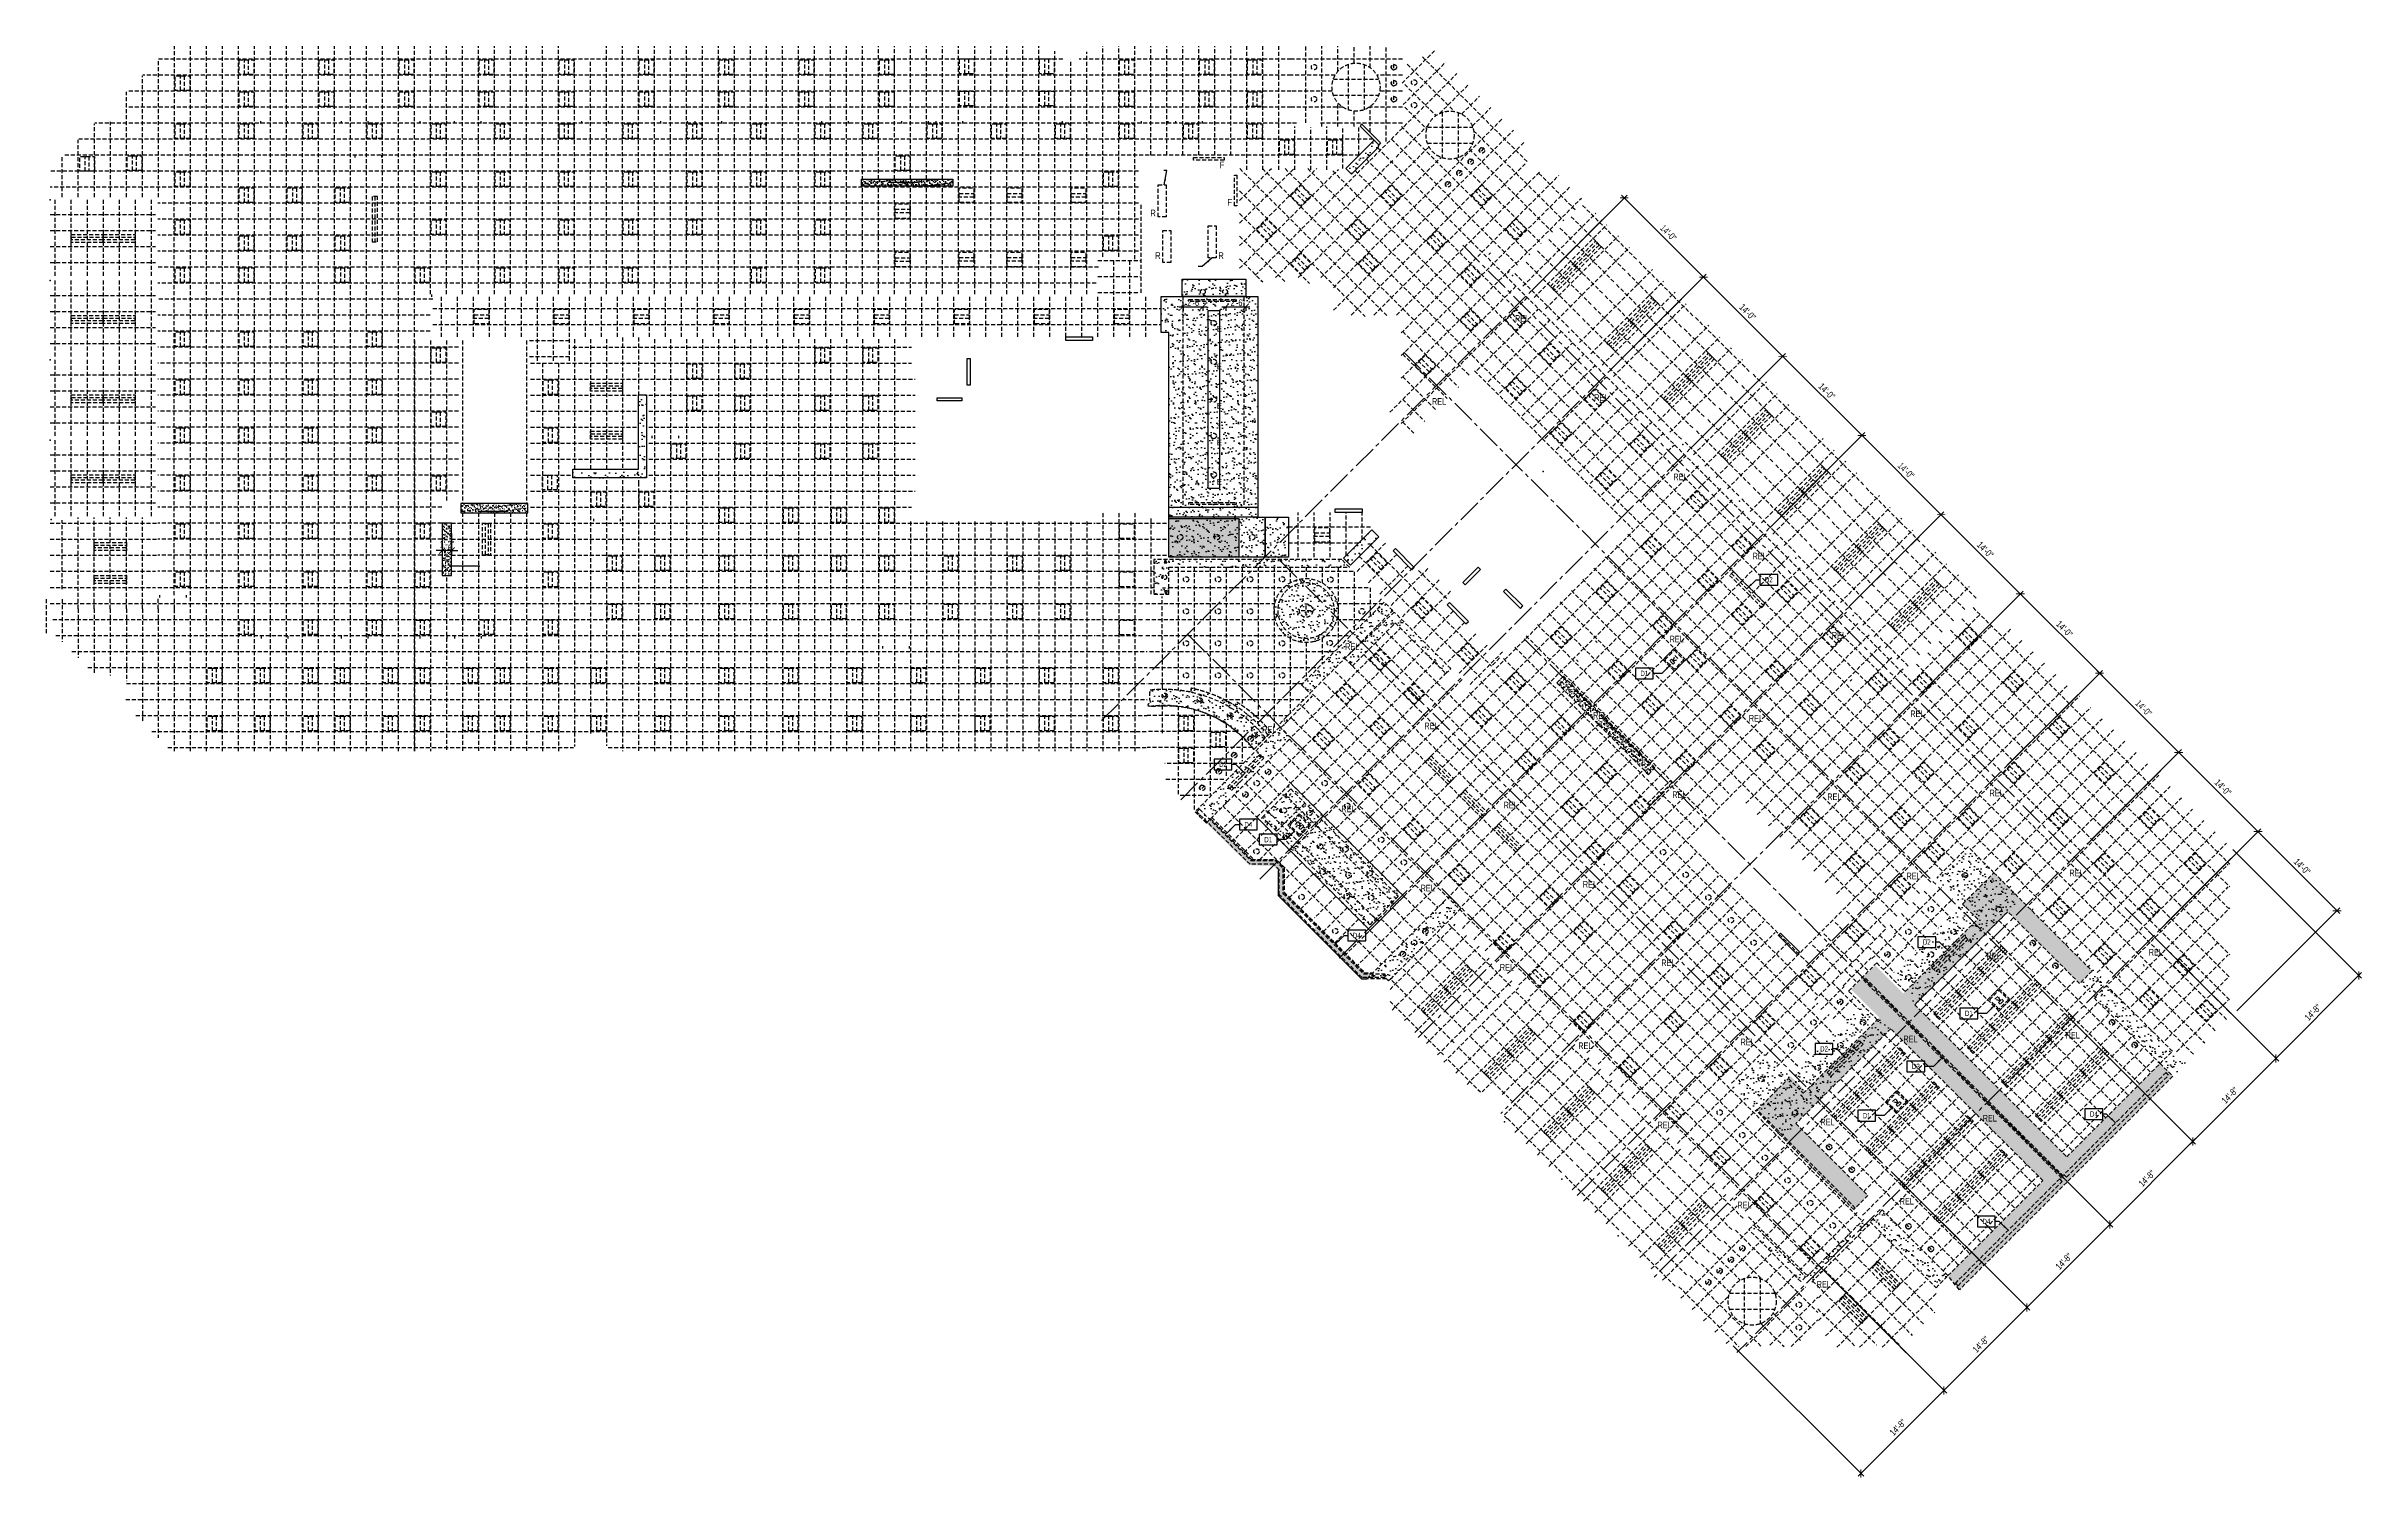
# Model space of a CAD drawing. Header units: inches. Extents: x -187 to 5780, y -1982 to 1065.
# Drawn here: x -187 to 3285, y -1081 to 1065 of the extents above; entities that cross this region are included whole.
import ezdxf
from ezdxf.enums import TextEntityAlignment as Align

# ---------------------------------------------------------------- set-up
doc = ezdxf.new("R2010")
doc.units = ezdxf.units.IN
doc.header["$LTSCALE"] = 96
doc.header["$MEASUREMENT"] = 0
for name, pattern in [('CENTER4', [0.5625, 0.375, -0.0625, 0.0625, -0.0625]), ('HIDDEN4', [0.09375, 0.0625, -0.03125]), ('STYLE_03', [0.46875, 0.3125, -0.15625])]:
    doc.linetypes.add(name, pattern=pattern)
for name, color, linetype in [('A-Anno-Clng', 7, 'Continuous'), ('A-Anno-Demo', 7, 'Continuous'), ('A-Anno-Flor', 7, 'Continuous'), ('A-Clng-Demo', 7, 'HIDDEN4'), ('A-Clng-Exst', 7, 'Continuous'), ('A-Clng-Neww', 94, 'Continuous'), ('A-Lite-Demo', 4, 'HIDDEN4'), ('A-Lite-Exst', 252, 'Continuous'), ('A-Lite-Neww', 181, 'Continuous'), ('CEILING-MAIN', 7, 'Continuous')]:
    doc.layers.add(name, color=color, linetype=linetype)
doc.layers.add('Viewport', color=14, linetype='Continuous', plot=False)
doc.styles.add('ARIAL', font='arial.ttf')
doc.styles.add('XFINE_0', font='ARIALN.TTF', dxfattribs={"width": 0.8})
doc.styles.add('XFINE_1-8', font='ARIALN.TTF', dxfattribs={"width": 0.8, "height": 10})
doc.dimstyles.new('OTJ_1-8', dxfattribs={"dimscale": 96, "dimtxt": 0.09375, "dimasz": 0.09375, "dimexe": 0.0625, "dimexo": 0.15625, "dimgap": 0.046875, "dimtad": 1, "dimdec": 1, "dimzin": 3, "dimdsep": 46, "dimlunit": 4, "dimtxsty": 'XFINE_1-8', "dimblk": 'ARCHTICK', "dimcen": 0.09, "dimdle": 0.0625, "dimclrd": 15, "dimclre": 15, "dimclrt": 7, "dimadec": 0, "dimazin": 0, "dimtfac": 0.75, "dimtdec": 1, "dimtix": 1, "dimtmove": 1, "dimatfit": 3, "dimfxl": 1, "dimfrac": 1, "dimtolj": 1, "dimtzin": 0, "dimarcsym": 0})
pattern_1 = [(37.5, (-6129.748, -2637.095), (-0.503947, 15.41459), [0, -12.16, 0, -13.6, 0, -13]), (7.5, (-6129.748, -2637.095), (14.158214, 22.57717), [0, -6.56, 0, -10.96, 0, -4.2]), (327.5, (-6139.588, -2637.095), (24.913135, 0.045272), [0, -4, 0, -14.4, 0, -18.8]), (317.5, (-6139.588, -2637.095), (24.049013, 7.021405), [0, -2, 0, -9.44, 0, -10.8])]

msp = doc.modelspace()

# ---------------------------------------------------------------- texts
at = {"layer": 'A-Anno-Clng', "char_height": 10, "width": 335.0102, "attachment_point": 1, "style": 'XFINE_1-8'}
for insert in [(2015.61, 662.33), (1891.16, 537.88), (2134.38, 543.56), (2253.15, 424.78), (2371.93, 306.01), (2247.48, 181.56), (2490.7, 187.24), (1761.03, 170.2), (2608.38, 69.56), (1636.58, 45.75), (1879.8, 51.43), (2132.73, 66.96), (2366.25, 62.79), (1998.57, -67.34), (2251.5, -51.82), (2483.93, -54.89), (2727.16, -49.22), (1755.35, -73.02), (2847.04, -169.1), (1874.12, -191.79), (2117.35, -186.12), (2602.71, -173.67), (1992.9, -310.57), (2235.02, -303.79), (2722.59, -293.55), (2965.81, -287.87), (2841.36, -412.32), (2110.57, -428.24), (2353.81, -422.57), (2598.14, -418), (2229.36, -547.03), (2473.69, -542.45), (2716.91, -536.77), (2349.23, -666.9), (2592.46, -661.22), (2468.01, -785.67)]:
    msp.add_mtext('REL', dxfattribs=dict(at, insert=insert))
at = {"layer": 'A-Anno-Flor', "style": 'XFINE_1-8'}
for s, p in [('F', (1572.91, 879.64)), ('F', (1584.6, 823.35)), ('R', (1468.89, 807.37)), ('R', (1476.06, 743.57)), ('R', (1570.78, 743.57))]:
    msp.add_text(s, height=10, dxfattribs=at).set_placement(p, align=Align.BOTTOM_LEFT)
at = {"layer": 'A-Lite-Exst', "char_height": 8.59, "attachment_point": 1, "style": 'ARIAL'}
for insert in [(1568.54, 646.22), (1568.54, 589.75), (1568.54, 530.75), (1568.54, 475.75), (1568.54, 416.75)]:
    msp.add_mtext('E', dxfattribs=dict(at, insert=insert))

# ---------------------------------------------------------------- blocks, each defined once
blk = doc.blocks.new('PENDANT')
for p, q in [((-7.4, 0), (7.4, 0)), ((0, -7.4), (0, 7.4))]:
    blk.add_line(p, q)
blk.add_circle((0, 0), 10)
blk = doc.blocks.new('screen')
blk.add_line((-34, 0), (34, 0))
blk.add_lwpolyline([(-34, -4), (34, -4), (34, 4), (-34, 4)], close=True)
blk = doc.blocks.new('proj')
for points in [[(0, -24), (24, -24), (24, 0), (0, 0)], [(2, -22), (22, -22), (22, -2), (2, -2)], [(8.4, -18), (15.6, -18), (15.6, -14.6), (8.4, -14.6)]]:
    blk.add_lwpolyline(points, close=True)
for points in [[(12, -14.6), (8.2, -7.1)], [(15.8, -7.1), (8.2, -7.1)], [(12, -14.6), (15.8, -7.1)]]:
    blk.add_lwpolyline(points)
blk = doc.blocks.new('_ArchTick')
at = {"color": 0, "linetype": 'ByBlock', "const_width": 0.15}
blk.add_lwpolyline([(-0.5, -0.5), (0.5, 0.5)], dxfattribs=at)
blk = doc.blocks.new('*D43')
at = {"layer": 'A-Clng-Exst', "color": 15, "lineweight": -2, "transparency": 16777216}
for p, q in [((1511.9, 675), (1553.7, 675)), ((1517.9, 675.1), (1517.9, 669)), ((1547.7, 675.1), (1547.7, 669))]:
    blk.add_line(p, q, dxfattribs=at)
at = {"layer": 'DefPoints', "color": 0, "transparency": 16777216}
for p in [(1517.9, 690.1), (1547.7, 690.1), (1547.7, 675)]:
    blk.add_point(p, dxfattribs=at)
at = {"layer": 'A-Clng-Exst', "color": 15, "lineweight": -2, "transparency": 16777216, "xscale": 9, "yscale": 9, "zscale": 9, "rotation": 180}
blk.add_blockref('_ArchTick', (1517.9, 675), dxfattribs=at)
at = {"layer": 'A-Clng-Exst', "color": 15, "lineweight": -2, "transparency": 16777216, "xscale": 9, "yscale": 9, "zscale": 9}
blk.add_blockref('_ArchTick', (1547.7, 675), dxfattribs=at)
at = {"layer": 'A-Clng-Exst', "color": 7, "transparency": 16777216, "insert": (1534.9, 680.9), "char_height": 10, "attachment_point": 5, "style": 'XFINE_1-8'}
blk.add_mtext('\\A1;2\'-6"', dxfattribs=at)
blk = doc.blocks.new('*D44')
at = {"layer": 'A-Clng-Exst', "color": 15, "lineweight": -2, "transparency": 16777216}
for p, q in [((1576.1, 675), (1617.9, 675)), ((1582.1, 675.1), (1582.1, 669)), ((1611.9, 675.1), (1611.9, 669))]:
    blk.add_line(p, q, dxfattribs=at)
at = {"layer": 'DefPoints', "color": 0, "transparency": 16777216}
for p in [(1582.1, 690.1), (1611.9, 690.1), (1611.9, 675)]:
    blk.add_point(p, dxfattribs=at)
at = {"layer": 'A-Clng-Exst', "color": 15, "lineweight": -2, "transparency": 16777216, "xscale": 9, "yscale": 9, "zscale": 9, "rotation": 180}
blk.add_blockref('_ArchTick', (1582.1, 675), dxfattribs=at)
at = {"layer": 'A-Clng-Exst', "color": 15, "lineweight": -2, "transparency": 16777216, "xscale": 9, "yscale": 9, "zscale": 9}
blk.add_blockref('_ArchTick', (1611.9, 675), dxfattribs=at)
at = {"layer": 'A-Clng-Exst', "color": 7, "transparency": 16777216, "insert": (1600, 680.8), "char_height": 10, "attachment_point": 5, "style": 'XFINE_1-8'}
blk.add_mtext('\\A1;2\'-6"', dxfattribs=at)
blk = doc.blocks.new('*D45')
at = {"layer": 'A-Anno-Clng', "color": 15, "lineweight": -2, "transparency": 16777216}
for p, q in [((407.1, 334.9), (407.1, 303.3)), ((421.3, 334.9), (421.3, 303.3)), ((407.1, 309.3), (398.1, 309.3)), ((421.3, 309.3), (407.1, 309.3)), ((421.3, 309.3), (430.3, 309.3))]:
    blk.add_line(p, q, dxfattribs=at)
at = {"layer": 'DefPoints', "color": 0, "transparency": 16777216}
for p in [(407.1, 349.9), (421.3, 349.9), (407.1, 309.3)]:
    blk.add_point(p, dxfattribs=at)
at = {"layer": 'A-Anno-Clng', "color": 15, "lineweight": -2, "transparency": 16777216, "xscale": 9, "yscale": 9, "zscale": 9}
blk.add_blockref('_ArchTick', (407.1, 309.3), dxfattribs=at)
at = {"layer": 'A-Anno-Clng', "color": 15, "lineweight": -2, "transparency": 16777216, "xscale": 9, "yscale": 9, "zscale": 9, "rotation": 180}
blk.add_blockref('_ArchTick', (421.3, 309.3), dxfattribs=at)
at = {"layer": 'A-Anno-Clng', "color": 7, "transparency": 16777216, "insert": (414.2, 318.8), "char_height": 10, "attachment_point": 5, "style": 'XFINE_1-8'}
blk.add_mtext('\\A1;1\'-2"', dxfattribs=at)
blk = doc.blocks.new('*D49')
at = {"layer": 'A-Lite-Neww', "color": 15, "lineweight": -2, "transparency": 16777216}
for p, q in [((2979.4, -262.4), (3133.9, -107.8)), ((3252.6, -234.9), (3125.5, -107.8)), ((3098, -381), (3252.6, -226.4))]:
    blk.add_line(p, q, dxfattribs=at)
at = {"layer": 'DefPoints', "color": 0, "transparency": 16777216}
for p in [(3129.7, -112), (2968.7, -273), (3087.4, -391.6)]:
    blk.add_point(p, dxfattribs=at)
at = {"layer": 'A-Lite-Neww', "color": 15, "lineweight": -2, "transparency": 16777216, "xscale": 9, "yscale": 9, "zscale": 9}
for p, rotation in [((3129.7, -112), 134.9999999999999), ((3248.3, -230.7), 314.9999999999999)]:
    blk.add_blockref('_ArchTick', p, dxfattribs=dict(at, rotation=rotation))
at = {"layer": 'A-Lite-Neww', "color": 7, "transparency": 16777216, "insert": (3195.8, -164.6), "char_height": 10, "attachment_point": 5, "rotation": 315, "style": 'XFINE_1-8'}
blk.add_mtext('\\A1;14\'-0"', dxfattribs=at)
blk = doc.blocks.new('*D50')
at = {"layer": 'A-Lite-Neww', "color": 15, "lineweight": -2, "transparency": 16777216}
for p, q in [((2873.4, -130.8), (3015.2, 11)), ((3133.9, -116.3), (3006.7, 11)), ((2992.2, -249.6), (3133.9, -107.8))]:
    blk.add_line(p, q, dxfattribs=at)
at = {"layer": 'DefPoints', "color": 0, "transparency": 16777216}
for p in [(3010.9, 6.7), (2862.8, -141.4), (2981.5, -260.2)]:
    blk.add_point(p, dxfattribs=at)
at = {"layer": 'A-Lite-Neww', "color": 15, "lineweight": -2, "transparency": 16777216, "xscale": 9, "yscale": 9, "zscale": 9}
for p, rotation in [((3010.9, 6.7), 135.0000000000001), ((3129.7, -112), 315.0000000000001)]:
    blk.add_blockref('_ArchTick', p, dxfattribs=dict(at, rotation=rotation))
at = {"layer": 'A-Lite-Neww', "color": 7, "transparency": 16777216, "insert": (3077.1, -45.9), "char_height": 10, "attachment_point": 5, "rotation": 315, "style": 'XFINE_1-8'}
blk.add_mtext('\\A1;14\'-0"', dxfattribs=at)
blk = doc.blocks.new('*D51')
at = {"layer": 'A-Lite-Neww', "color": 15, "lineweight": -2, "transparency": 16777216}
for p, q in [((2754.6, -12), (2896.4, 129.7)), ((3015.2, 2.5), (2887.9, 129.7)), ((2873.4, -130.8), (3015.2, 11))]:
    blk.add_line(p, q, dxfattribs=at)
at = {"layer": 'DefPoints', "color": 0, "transparency": 16777216}
for p in [(2892.1, 125.5), (2744, -22.6), (2862.8, -141.4)]:
    blk.add_point(p, dxfattribs=at)
at = {"layer": 'A-Lite-Neww', "color": 15, "lineweight": -2, "transparency": 16777216, "xscale": 9, "yscale": 9, "zscale": 9}
for p, rotation in [((2892.1, 125.5), 135.0000000000001), ((3010.9, 6.7), 315.0000000000001)]:
    blk.add_blockref('_ArchTick', p, dxfattribs=dict(at, rotation=rotation))
at = {"layer": 'A-Lite-Neww', "color": 7, "transparency": 16777216, "insert": (2958.3, 72.9), "char_height": 10, "attachment_point": 5, "rotation": 315, "style": 'XFINE_1-8'}
blk.add_mtext('\\A1;14\'-0"', dxfattribs=at)
blk = doc.blocks.new('*D52')
at = {"layer": 'A-Lite-Neww', "color": 15, "lineweight": -2, "transparency": 16777216}
for p, q in [((2635.1, 106), (2777.6, 248.5)), ((2896.4, 121.3), (2769.1, 248.5)), ((2753.9, -12.7), (2896.4, 129.7))]:
    blk.add_line(p, q, dxfattribs=at)
at = {"layer": 'DefPoints', "color": 0, "transparency": 16777216}
for p in [(2773.4, 244.3), (2624.5, 95.4), (2743.3, -23.3)]:
    blk.add_point(p, dxfattribs=at)
at = {"layer": 'A-Lite-Neww', "color": 15, "lineweight": -2, "transparency": 16777216, "xscale": 9, "yscale": 9, "zscale": 9}
for p, rotation in [((2773.4, 244.3), 135.0000000000001), ((2892.1, 125.5), 315.0000000000001)]:
    blk.add_blockref('_ArchTick', p, dxfattribs=dict(at, rotation=rotation))
at = {"layer": 'A-Lite-Neww', "color": 7, "transparency": 16777216, "insert": (2839.5, 191.7), "char_height": 10, "attachment_point": 5, "rotation": 315, "style": 'XFINE_1-8'}
blk.add_mtext('\\A1;14\'-0"', dxfattribs=at)
blk = doc.blocks.new('*D53')
at = {"layer": 'A-Lite-Neww', "color": 15, "lineweight": -2, "transparency": 16777216}
for p, q in [((2516.3, 224.8), (2658.8, 367.3)), ((2777.6, 240), (2650.3, 367.3)), ((2635.1, 106), (2777.6, 248.5))]:
    blk.add_line(p, q, dxfattribs=at)
at = {"layer": 'DefPoints', "color": 0, "transparency": 16777216}
for p in [(2654.6, 363.1), (2505.7, 214.2), (2624.5, 95.4)]:
    blk.add_point(p, dxfattribs=at)
at = {"layer": 'A-Lite-Neww', "color": 15, "lineweight": -2, "transparency": 16777216, "xscale": 9, "yscale": 9, "zscale": 9}
for p, rotation in [((2654.6, 363.1), 135.0000000000001), ((2773.4, 244.3), 315.0000000000001)]:
    blk.add_blockref('_ArchTick', p, dxfattribs=dict(at, rotation=rotation))
at = {"layer": 'A-Lite-Neww', "color": 7, "transparency": 16777216, "insert": (2720.8, 310.5), "char_height": 10, "attachment_point": 5, "rotation": 315, "style": 'XFINE_1-8'}
blk.add_mtext('\\A1;14\'-0"', dxfattribs=at)
blk = doc.blocks.new('*D54')
at = {"layer": 'A-Lite-Neww', "color": 15, "lineweight": -2, "transparency": 16777216}
for p, q in [((2397.6, 343.6), (2540, 486.1)), ((2658.8, 358.8), (2531.6, 486.1)), ((2516.3, 224.8), (2658.8, 367.3))]:
    blk.add_line(p, q, dxfattribs=at)
at = {"layer": 'DefPoints', "color": 0, "transparency": 16777216}
for p in [(2535.8, 481.8), (2386.9, 333), (2505.7, 214.2)]:
    blk.add_point(p, dxfattribs=at)
at = {"layer": 'A-Lite-Neww', "color": 15, "lineweight": -2, "transparency": 16777216, "xscale": 9, "yscale": 9, "zscale": 9}
for p, rotation in [((2535.8, 481.8), 135.0000000000001), ((2654.6, 363.1), 315.0000000000001)]:
    blk.add_blockref('_ArchTick', p, dxfattribs=dict(at, rotation=rotation))
at = {"layer": 'A-Lite-Neww', "color": 7, "transparency": 16777216, "insert": (2602, 429.2), "char_height": 10, "attachment_point": 5, "rotation": 315, "style": 'XFINE_1-8'}
blk.add_mtext('\\A1;14\'-0"', dxfattribs=at)
blk = doc.blocks.new('*D55')
at = {"layer": 'A-Lite-Neww', "color": 15, "lineweight": -2, "transparency": 16777216}
for p, q in [((2278.8, 462.4), (2421.3, 604.9)), ((2540.1, 477.6), (2412.8, 604.9)), ((2397.6, 343.6), (2540.1, 486.1))]:
    blk.add_line(p, q, dxfattribs=at)
at = {"layer": 'DefPoints', "color": 0, "transparency": 16777216}
for p in [(2417, 600.6), (2268.2, 451.8), (2387, 333)]:
    blk.add_point(p, dxfattribs=at)
at = {"layer": 'A-Lite-Neww', "color": 15, "lineweight": -2, "transparency": 16777216, "xscale": 9, "yscale": 9, "zscale": 9}
for p, rotation in [((2417, 600.6), 135.0000000000002), ((2535.8, 481.8), 315.0000000000002)]:
    blk.add_blockref('_ArchTick', p, dxfattribs=dict(at, rotation=rotation))
at = {"layer": 'A-Lite-Neww', "color": 7, "transparency": 16777216, "insert": (2483.2, 548), "char_height": 10, "attachment_point": 5, "rotation": 315, "style": 'XFINE_1-8'}
blk.add_mtext('\\A1;14\'-0"', dxfattribs=at)
blk = doc.blocks.new('*D56')
at = {"layer": 'A-Lite-Neww', "color": 15, "lineweight": -2, "transparency": 16777216}
for p, q in [((2160, 581.1), (2302.5, 723.6)), ((2421.3, 596.4), (2294, 723.6)), ((2278.8, 462.4), (2421.3, 604.8))]:
    blk.add_line(p, q, dxfattribs=at)
at = {"layer": 'DefPoints', "color": 0, "transparency": 16777216}
for p in [(2298.3, 719.4), (2149.4, 570.5), (2268.2, 451.8)]:
    blk.add_point(p, dxfattribs=at)
at = {"layer": 'A-Lite-Neww', "color": 15, "lineweight": -2, "transparency": 16777216, "xscale": 9, "yscale": 9, "zscale": 9}
for p, rotation in [((2298.3, 719.4), 135.0000000000001), ((2417, 600.6), 315.0000000000001)]:
    blk.add_blockref('_ArchTick', p, dxfattribs=dict(at, rotation=rotation))
at = {"layer": 'A-Lite-Neww', "color": 7, "transparency": 16777216, "insert": (2364.4, 666.8), "char_height": 10, "attachment_point": 5, "rotation": 315, "style": 'XFINE_1-8'}
blk.add_mtext('\\A1;14\'-0"', dxfattribs=at)
blk = doc.blocks.new('*D57')
at = {"layer": 'A-Lite-Neww', "color": 15, "lineweight": -2, "transparency": 16777216}
for p, q in [((2041.2, 699.9), (2183.7, 842.4)), ((2302.5, 715.1), (2175.2, 842.4)), ((2160, 581.1), (2302.5, 723.6))]:
    blk.add_line(p, q, dxfattribs=at)
at = {"layer": 'DefPoints', "color": 0, "transparency": 16777216}
for p in [(2179.5, 838.2), (2030.6, 689.3), (2149.4, 570.5)]:
    blk.add_point(p, dxfattribs=at)
at = {"layer": 'A-Lite-Neww', "color": 15, "lineweight": -2, "transparency": 16777216, "xscale": 9, "yscale": 9, "zscale": 9}
for p, rotation in [((2179.5, 838.2), 135.0000000000001), ((2298.3, 719.4), 315.0000000000001)]:
    blk.add_blockref('_ArchTick', p, dxfattribs=dict(at, rotation=rotation))
at = {"layer": 'A-Lite-Neww', "color": 7, "transparency": 16777216, "insert": (2245.7, 785.6), "char_height": 10, "attachment_point": 5, "rotation": 315, "style": 'XFINE_1-8'}
blk.add_mtext('\\A1;14\'-0"', dxfattribs=at)
blk = doc.blocks.new('*D58')
at = {"layer": 'A-Lite-Neww', "color": 15, "lineweight": -2, "transparency": 16777216}
for p, q in [((3092, -138.7), (3285.2, -332)), ((2967.6, -263.2), (3160.8, -456.4)), ((3285.2, -323.5), (3152.3, -456.4))]:
    blk.add_line(p, q, dxfattribs=at)
at = {"layer": 'DefPoints', "color": 0, "transparency": 16777216}
for p in [(3081.4, -128.1), (2957, -252.6), (3156.6, -452.2)]:
    blk.add_point(p, dxfattribs=at)
at = {"layer": 'A-Lite-Neww', "color": 15, "lineweight": -2, "transparency": 16777216, "xscale": 9, "yscale": 9, "zscale": 9}
for p, rotation in [((3281, -327.7), 44.99999999999913), ((3156.6, -452.2), 224.9999999999991)]:
    blk.add_blockref('_ArchTick', p, dxfattribs=dict(at, rotation=rotation))
at = {"layer": 'A-Lite-Neww', "color": 7, "transparency": 16777216, "insert": (3212, -383.2), "char_height": 10, "attachment_point": 5, "rotation": 45, "style": 'XFINE_1-8'}
blk.add_mtext('\\A1;14\'-8"', dxfattribs=at)
blk = doc.blocks.new('*D59')
at = {"layer": 'A-Lite-Neww', "color": 15, "lineweight": -2, "transparency": 16777216}
for p, q in [((2965.3, -260.9), (3160.8, -456.4)), ((2840.8, -385.4), (3036.3, -580.9)), ((3160.8, -447.9), (3027.9, -580.9))]:
    blk.add_line(p, q, dxfattribs=at)
at = {"layer": 'DefPoints', "color": 0, "transparency": 16777216}
for p in [(2954.7, -250.3), (2830.2, -374.7), (3032.1, -576.6)]:
    blk.add_point(p, dxfattribs=at)
at = {"layer": 'A-Lite-Neww', "color": 15, "lineweight": -2, "transparency": 16777216, "xscale": 9, "yscale": 9, "zscale": 9}
for p, rotation in [((3156.6, -452.2), 44.99999999999913), ((3032.1, -576.6), 224.9999999999991)]:
    blk.add_blockref('_ArchTick', p, dxfattribs=dict(at, rotation=rotation))
at = {"layer": 'A-Lite-Neww', "color": 7, "transparency": 16777216, "insert": (3087.5, -507.6), "char_height": 10, "attachment_point": 5, "rotation": 45, "style": 'XFINE_1-8'}
blk.add_mtext('\\A1;14\'-8"', dxfattribs=at)
blk = doc.blocks.new('*D60')
at = {"layer": 'A-Lite-Neww', "color": 15, "lineweight": -2, "transparency": 16777216}
for p, q in [((2840.8, -385.4), (3036.3, -580.9)), ((2716.4, -509.8), (2911.9, -705.3)), ((3036.3, -572.4), (2903.4, -705.3))]:
    blk.add_line(p, q, dxfattribs=at)
at = {"layer": 'DefPoints', "color": 0, "transparency": 16777216}
for p in [(2830.2, -374.7), (2705.8, -499.2), (2907.7, -701.1)]:
    blk.add_point(p, dxfattribs=at)
at = {"layer": 'A-Lite-Neww', "color": 15, "lineweight": -2, "transparency": 16777216, "xscale": 9, "yscale": 9, "zscale": 9}
for p, rotation in [((3032.1, -576.6), 44.99999999999913), ((2907.7, -701.1), 224.9999999999991)]:
    blk.add_blockref('_ArchTick', p, dxfattribs=dict(at, rotation=rotation))
at = {"layer": 'A-Lite-Neww', "color": 7, "transparency": 16777216, "insert": (2963.1, -632.1), "char_height": 10, "attachment_point": 5, "rotation": 45, "style": 'XFINE_1-8'}
blk.add_mtext('\\A1;14\'-8"', dxfattribs=at)
blk = doc.blocks.new('*D61')
at = {"layer": 'A-Lite-Neww', "color": 15, "lineweight": -2, "transparency": 16777216}
for p, q in [((2716.4, -509.8), (2911.9, -705.3)), ((2591.9, -634.3), (2787.4, -829.8)), ((2911.9, -696.8), (2779, -829.8))]:
    blk.add_line(p, q, dxfattribs=at)
at = {"layer": 'DefPoints', "color": 0, "transparency": 16777216}
for p in [(2705.8, -499.2), (2581.3, -623.6), (2783.2, -825.5)]:
    blk.add_point(p, dxfattribs=at)
at = {"layer": 'A-Lite-Neww', "color": 15, "lineweight": -2, "transparency": 16777216, "xscale": 9, "yscale": 9, "zscale": 9}
for p, rotation in [((2907.7, -701.1), 44.99999999999913), ((2783.2, -825.5), 224.9999999999991)]:
    blk.add_blockref('_ArchTick', p, dxfattribs=dict(at, rotation=rotation))
at = {"layer": 'A-Lite-Neww', "color": 7, "transparency": 16777216, "insert": (2838.6, -756.5), "char_height": 10, "attachment_point": 5, "rotation": 45, "style": 'XFINE_1-8'}
blk.add_mtext('\\A1;14\'-8"', dxfattribs=at)
blk = doc.blocks.new('*D62')
at = {"layer": 'A-Lite-Neww', "color": 15, "lineweight": -2, "transparency": 16777216}
for p, q in [((2591.9, -634.3), (2787.4, -829.8)), ((2467.5, -758.7), (2663, -954.2)), ((2787.4, -821.3), (2654.5, -954.2))]:
    blk.add_line(p, q, dxfattribs=at)
at = {"layer": 'DefPoints', "color": 0, "transparency": 16777216}
for p in [(2581.3, -623.6), (2456.9, -748.1), (2658.7, -950)]:
    blk.add_point(p, dxfattribs=at)
at = {"layer": 'A-Lite-Neww', "color": 15, "lineweight": -2, "transparency": 16777216, "xscale": 9, "yscale": 9, "zscale": 9}
for p, rotation in [((2783.2, -825.5), 44.99999999999913), ((2658.7, -950), 224.9999999999991)]:
    blk.add_blockref('_ArchTick', p, dxfattribs=dict(at, rotation=rotation))
at = {"layer": 'A-Lite-Neww', "color": 7, "transparency": 16777216, "insert": (2714.2, -881), "char_height": 10, "attachment_point": 5, "rotation": 45, "style": 'XFINE_1-8'}
blk.add_mtext('\\A1;14\'-8"', dxfattribs=at)
blk = doc.blocks.new('*D63')
at = {"layer": 'A-Lite-Neww', "color": 15, "lineweight": -2, "transparency": 16777216}
for p, q in [((2467.5, -758.7), (2663, -954.2)), ((2343, -883.2), (2538.5, -1078.7)), ((2663, -945.7), (2530.1, -1078.7))]:
    blk.add_line(p, q, dxfattribs=at)
at = {"layer": 'DefPoints', "color": 0, "transparency": 16777216}
for p in [(2456.9, -748.1), (2332.4, -872.6), (2534.3, -1074.4)]:
    blk.add_point(p, dxfattribs=at)
at = {"layer": 'A-Lite-Neww', "color": 15, "lineweight": -2, "transparency": 16777216, "xscale": 9, "yscale": 9, "zscale": 9}
for p, rotation in [((2658.7, -950), 44.99999999999913), ((2534.3, -1074.4), 224.9999999999991)]:
    blk.add_blockref('_ArchTick', p, dxfattribs=dict(at, rotation=rotation))
at = {"layer": 'A-Lite-Neww', "color": 7, "transparency": 16777216, "insert": (2589.7, -1005.4), "char_height": 10, "attachment_point": 5, "rotation": 45, "style": 'XFINE_1-8'}
blk.add_mtext('\\A1;14\'-8"', dxfattribs=at)
blk = doc.blocks.new('multi-note')
at = {"color": 4}
blk.add_lwpolyline([(-1.67, -1), (1.67, -1), (1.67, 1), (-1.67, 1)], close=True, dxfattribs=at)
at = {"color": 0, "style": 'XFINE_0', "width": 0.8}
blk.add_attdef('MULTI-NOTE', text='', height=1, dxfattribs=at).set_placement((0, 0), align=Align.MIDDLE_CENTER)

# ---------------------------------------------------------------- dimensions: what is measured, and where the dimension line sits
at = {"layer": 'A-Anno-Clng'}
dim = msp.add_linear_dim(base=(407.09, 309.26), p1=(421.29, 349.9), p2=(407.09, 349.9), dimstyle='OTJ_1-8', dxfattribs=at)
dim.commit()
dim.dimension.update_dxf_attribs({"geometry": '*D45', "text_midpoint": (414.19, 318.78)})
at = {"layer": 'A-Clng-Exst'}
for base, p1, p2, picture, middle in [((1547.72, 675), (1517.88, 690.07), (1547.72, 690.07), '*D43', (1534.93, 671.32)), ((1611.92, 675), (1582.08, 690.07), (1611.92, 690.07), '*D44', (1599.97, 671.15))]:
    dim = msp.add_linear_dim(base=base, p1=p1, p2=p2, dimstyle='OTJ_1-8', dxfattribs=at)
    dim.commit()
    dim.dimension.update_dxf_attribs({"geometry": picture, "text_midpoint": middle, "dimtype": 160})
at = {"layer": 'A-Lite-Neww'}
for p1, p2, distance, picture, middle in [((2149.41, 570.52), (2030.63, 689.31), -210.51, '*D57', (2245.67, 785.56)), ((2268.19, 451.75), (2149.4, 570.53), -210.51, '*D56', (2364.44, 666.79)), ((2386.96, 332.98), (2268.18, 451.76), -210.51, '*D55', (2483.22, 548.02)), ((2505.73, 214.21), (2386.95, 332.99), -210.51, '*D54', (2601.99, 429.25)), ((2624.5, 95.43), (2505.72, 214.22), -210.51, '*D53', (2720.76, 310.47)), ((2743.29, -23.35), (2624.5, 95.43), -210.51, '*D52', (2839.54, 191.69)), ((2862.78, -141.43), (2743.99, -22.64), -209.51, '*D51', (2958.33, 72.91)), ((2981.55, -260.2), (2862.78, -141.43), -209.51, '*D50', (3077.1, -45.87)), ((3081.41, -128.13), (2956.96, -252.58), 282.26, '*D58', (3211.99, -383.15)), ((3087.36, -391.62), (2968.74, -273), -227.62, '*D49', (3195.8, -164.57)), ((2954.68, -250.3), (2830.23, -374.75), 285.49, '*D59', (3087.53, -507.6)), ((2830.23, -374.75), (2705.78, -499.2), 285.49, '*D60', (2963.08, -632.05)), ((2705.78, -499.2), (2581.33, -623.65), 285.49, '*D61', (2838.63, -756.51)), ((2581.33, -623.65), (2456.87, -748.1), 285.49, '*D62', (2714.18, -880.96)), ((2456.87, -748.1), (2332.42, -872.55), 285.49, '*D63', (2589.73, -1005.41))]:
    dim = msp.add_aligned_dim(p1=p1, p2=p2, distance=distance, dimstyle='OTJ_1-8', dxfattribs=at)
    dim.commit()
    dim.dimension.update_dxf_attribs({"geometry": picture, "text_midpoint": middle})

# ---------------------------------------------------------------- hatches: boundary and pattern name
at = {"layer": 'A-Clng-Demo'}
h = msp.add_hatch(dxfattribs=at)
h.set_pattern_fill('AR-SAND', color=256, scale=8, style=0)
h.paths.add_polyline_path([(1804.45, 924.61), (1811.35, 917.71), (1809.79, 912.97), (1770.39, 873.57), (1761.93, 882.07)])
h = msp.add_hatch(dxfattribs=at)
h.set_pattern_fill('AR-SAND', color=256, scale=3, style=0)
h.paths.add_polyline_path([(1035.91, 866), (1172.66, 866), (1172.66, 855.56), (1035.91, 855.56)])
h = msp.add_hatch(dxfattribs=at)
h.set_pattern_fill('AR-SAND', color=256, scale=8, style=0)
h.paths.add_polyline_path([(1516.85, 716.43), (1611.88, 716.43), (1611.88, 690.38), (1516.85, 690.38)])
h = msp.add_hatch(dxfattribs=at)
h.set_pattern_fill('AR-SAND', color=256, scale=8, style=0)
h.paths.add_polyline_path([(1640.88, 299.38), (1496.89, 299.38), (1496.89, 636.38), (1485.13, 636.38), (1485.13, 690.33), (1629.88, 690.33), (1629.88, 359.37), (1640.88, 359.37)])
h = msp.add_hatch(dxfattribs=at)
h.set_pattern_fill('AR-SAND', color=256, scale=8, style=0)
h.paths.add_polyline_path([(701.44, 543.01), (713.44, 543.01), (713.44, 418.26), (602.94, 418.26), (602.94, 431.15), (701.44, 431.15)])
h = msp.add_hatch(dxfattribs=at)
h.set_pattern_fill('AR-SAND', color=256, scale=3, style=0)
h.paths.add_polyline_path([(421.29, 350.18), (407.09, 350.18), (407.09, 272.12), (421.29, 272.12)])
h = msp.add_hatch(dxfattribs=at)
h.set_pattern_fill('AR-SAND', color=256, scale=3, style=0)
h.paths.add_polyline_path([(535.49, 380.12), (435.04, 380.12), (435.04, 366.12), (535.49, 366.12)])
h = msp.add_hatch(dxfattribs=at)
h.set_pattern_fill('AR-SAND', color=256, scale=8, style=0)
h.paths.add_polyline_path([(1640.88, 359.37), (1675.88, 359.37), (1675.88, 299.38), (1640.88, 299.38)])
h.paths.add_polyline_path([(1801.14, 340.59), (1811.75, 329.99), (1769.21, 287.45), (1758.6, 298.06)])
h = msp.add_hatch(dxfattribs=at)
h.set_pattern_fill('AR-SAND', color=256, scale=8, style=0)
h.set_pattern_definition(pattern_1)
h.paths.add_polyline_path([(1474.01, 244.18), (1496.88, 244.18), (1496.88, 284.18), (1767.53, 284.18), (1755.83, 295.88), (1474.01, 295.87)])
h = msp.add_hatch(dxfattribs=at)
h.set_pattern_fill('AR-SAND', color=256, scale=8, style=0)
h.set_pattern_definition(pattern_1)
edge = h.paths.add_edge_path()
edge.add_arc((1702.44, 219.38), 48, 0, 360)
h = msp.add_hatch(dxfattribs=at)
h.set_pattern_fill('AR-SAND', color=256, scale=8, style=0)
h.set_pattern_definition(pattern_1)
edge = h.paths.add_edge_path()
edge.add_arc((1702.44, 219.38), 42, 0, 360)
h = msp.add_hatch(dxfattribs=at)
h.set_pattern_fill('AR-SAND', color=256, scale=8, style=0)
h.paths.add_polyline_path([(1695.36, 108.19), (1708.08, 95.45), (1832.33, 219.38), (1819.62, 232.12)])
h = msp.add_hatch(dxfattribs=at)
h.set_pattern_fill('AR-SAND', color=256, scale=8, style=0)
h.paths.add_polyline_path([(1760.48, 147.7), (1771.85, 136.33), (1836.24, 200.72), (1912.09, 124.87), (1919.47, 132.24), (1834.72, 216.99)])
h = msp.add_hatch(dxfattribs=at)
h.set_pattern_fill('AR-SAND', color=256, scale=3, style=0)
h.paths.add_polyline_path([(2088.33, 120.78), (2078.44, 110.88), (2215.65, -26.27), (2225.51, -16.4)])
h = msp.add_hatch(dxfattribs=at)
h.set_pattern_fill('AR-SAND', color=256, scale=8, style=0)
h.set_pattern_definition(pattern_1)
h.paths.add_polyline_path([(1624.33, 11.28), (1608.53, 28.48), (1591.65, 43.08), (1573.69, 55.05), (1554.66, 64.41), (1534.55, 71.15), (1513.36, 75.27), (1491.1, 76.78), (1467.76, 75.67), (1467.86, 99.86), (1475.77, 100.57), (1483.62, 100.97), (1491.42, 101.06), (1499.17, 100.85), (1506.87, 100.33), (1514.52, 99.5), (1522.12, 98.37), (1529.67, 96.93), (1530.06, 102.98), (1539.5, 100.69), (1548.58, 98.12), (1557.3, 95.27), (1565.66, 92.13), (1573.67, 88.71), (1581.32, 85.01), (1588.61, 81.02), (1595.55, 76.75), (1598.77, 81.94), (1606.25, 77), (1613.41, 71.87), (1620.26, 66.55), (1626.81, 61.02), (1633.04, 55.3), (1638.97, 49.39), (1644.58, 43.28), (1649.89, 36.97)])
h = msp.add_hatch(dxfattribs=at)
h.set_pattern_fill('AR-SAND', color=256, scale=8, style=0)
h.paths.add_polyline_path([(1709.76, 88.85), (1706, 92.61), (1662.86, 49.73), (1666.75, 45.84)])
h = msp.add_hatch(dxfattribs=at)
h.set_pattern_fill('AR-SAND', color=256, scale=8, style=0)
h.set_pattern_definition(pattern_1)
h.paths.add_polyline_path([(1679.41, 28.4), (1662.86, 44.77), (1535.98, -82.43), (1552.88, -99.19)])
edge = h.paths.add_edge_path()
edge.add_line((1681.87, 30.85), (1552.88, -98.13))
h = msp.add_hatch(dxfattribs=at)
h.set_pattern_fill('AR-SAND', color=256, scale=8, style=0)
h.set_pattern_definition(pattern_1)
h.paths.add_polyline_path([(1628.49, -90.43), (1679.41, -39.52), (1849.11, -209.22), (1798.2, -260.14)])
h = msp.add_hatch(dxfattribs=at)
h.set_pattern_fill('AR-SAND', color=256, scale=3, style=0)
h.paths.add_polyline_path([(1558.08, -93.94), (1554.24, -97.82), (1618.5, -161.01), (1653.87, -161.01), (1662.32, -169.45), (1662.32, -207.05), (1692.4, -237.13), (1696.29, -233.24), (1667.82, -204.77), (1667.82, -167.18), (1656.15, -155.51), (1619.65, -155.51)])
h.paths.add_polyline_path([(1559.32, -92.7), (1558.08, -93.94), (1619.65, -155.51), (1656.15, -155.51), (1667.82, -167.18), (1667.82, -204.77), (1696.29, -233.24), (1697.53, -232.01), (1669.57, -204.05), (1669.57, -166.45), (1656.88, -153.76), (1620.37, -153.76)])
h.paths.add_polyline_path([(1554.24, -97.82), (1552.98, -99.09), (1617.79, -162.76), (1653.47, -163.08), (1660.57, -170.18), (1660.57, -207.77), (1785.58, -332.78), (1793.56, -332.78), (1795.31, -331.03), (1786.3, -331.03), (1713.79, -258.52), (1712.84, -259.48), (1691.45, -238.09), (1692.4, -237.13), (1662.32, -207.05), (1662.32, -169.45), (1653.87, -161.01), (1618.5, -161.01)])
h.paths.add_polyline_path([(1800.79, -325.53), (1788.58, -325.53), (1717.68, -254.63), (1713.79, -258.52), (1786.3, -331.03), (1795.31, -331.03)])
h.paths.add_polyline_path([(1802.54, -323.78), (1789.31, -323.78), (1718.92, -253.4), (1717.68, -254.63), (1788.58, -325.53), (1800.79, -325.53)])
h = msp.add_hatch(dxfattribs=at)
h.set_pattern_fill('AR-SAND', color=256, scale=8, style=0)
h.set_pattern_definition(pattern_1)
h.paths.add_polyline_path([(2698.67, -136.18), (2648.02, -181.7), (2706.03, -246.72), (2598.08, -354.68), (2615.05, -371.65), (2773.36, -213.34), (2694.96, -134.94)])
h = msp.add_hatch(dxfattribs=at)
h.set_pattern_fill('AR-SAND', color=256, scale=8, style=0)
h.set_pattern_definition(pattern_1)
h.paths.add_polyline_path([(2525.99, -676.43), (2378.86, -529.29), (2429.27, -478.89), (2451.52, -501.24), (2561.96, -390.8), (2519.62, -348.46), (2555.74, -312.34), (2598.08, -354.68), (2709.45, -243.3), (2686.87, -220.72), (2733.84, -173.74), (2881.09, -321.13), (2862.34, -339.88), (2754.58, -232.12), (2615.05, -371.65), (2843.04, -599.64), (2982.9, -459.75), (3001.99, -478.84), (2682.07, -799.03), (2664.89, -777.85), (2807.29, -635.41), (2579.01, -407.69), (2436.88, -549.81), (2544.75, -657.68), (2523.52, -678.9), (2376.88, -529.79)])
h = msp.add_hatch(dxfattribs=at)
h.set_pattern_fill('AR-SAND', color=256, scale=8, style=0)
h.set_pattern_definition(pattern_1)
h.paths.add_polyline_path([(1826.24, -335.89), (1823.23, -332.88), (1794.96, -331.38), (1916.9, -209.13), (1934.89, -227.08), (1829.36, -332.88)])
h = msp.add_hatch(dxfattribs=at)
h.set_pattern_fill('AR-SAND', color=256, scale=8, style=0)
h.set_pattern_definition([(37.5, (153.209, 152.426), (-0.503947, 15.41459), [0, -12.16, 0, -13.6, 0, -13]), (7.5, (153.21, 152.426), (14.15821, 22.57717), [0, -6.56, 0, -10.96, 0, -4.2]), (327.5, (143.369, 152.426), (24.913135, 0.04527), [0, -4, 0, -14.4, 0, -18.8]), (317.5, (143.37, 152.426), (24.04901, 7.0214), [0, -2, 0, -9.44, 0, -10.8])])
h.paths.add_polyline_path([(2684.39, -223.01), (2707.07, -245.69), (2603.41, -349.35), (2581.55, -327.39)])
h = msp.add_hatch(dxfattribs=at)
h.set_pattern_fill('AR-SAND', color=256, scale=8, style=0)
h.set_pattern_definition(pattern_1)
h.paths.add_polyline_path([(2862.34, -339.88), (2883.91, -318.31), (2905.47, -339.88), (2883.91, -361.45)])
h = msp.add_hatch(dxfattribs=at)
h.set_pattern_fill('AR-SAND', color=256, scale=8, style=0)
h.set_pattern_definition(pattern_1)
h.paths.add_polyline_path([(2866.94, -339.92), (2883.91, -322.95), (2900.88, -339.92), (2883.91, -356.89)])
h = msp.add_hatch(dxfattribs=at)
h.set_pattern_fill('AR-SAND', color=256, scale=8, style=0)
h.set_pattern_definition(pattern_1)
h.paths.add_polyline_path([(2902.58, -342.77), (2883.91, -361.45), (2982.9, -459.75), (3001.33, -441.33)])
h = msp.add_hatch(dxfattribs=at)
h.set_pattern_fill('AR-SAND', color=256, scale=8, style=0)
h.paths.add_polyline_path([(2533.83, -374.15), (2556.22, -396.54), (2450.2, -501.77), (2428.34, -479.81)])
h = msp.add_hatch(dxfattribs=at)
h.set_pattern_fill('AR-SAND', color=256, scale=8, style=0)
h.set_pattern_definition(pattern_1)
h.paths.add_polyline_path([(2340.97, -493.88), (2392.7, -442.15), (2451.52, -501.24), (2561.96, -390.8), (2579.01, -407.69), (2418.13, -568.57), (2342.21, -492.64)])
h = msp.add_hatch(dxfattribs=at)
h.set_pattern_fill('AR-SAND', color=256, scale=8, style=0)
h.set_pattern_definition(pattern_1)
h.paths.add_polyline_path([(2982.9, -459.75), (3004.11, -438.54), (3023.21, -457.63), (3001.99, -478.84)])
h = msp.add_hatch(dxfattribs=at)
h.set_pattern_fill('AR-SAND', color=256, scale=8, style=0)
h.set_pattern_definition(pattern_1)
h.paths.add_polyline_path([(2987.46, -459.84), (3004.43, -442.87), (3021.39, -459.83), (3004.42, -476.81)])
h = msp.add_hatch(dxfattribs=at)
h.set_pattern_fill('AR-SAND', color=256, scale=8, style=0)
h.paths.add_polyline_path([(2485.8, -762.17), (2461.61, -786.35), (2546.99, -700.97), (2538.52, -692.5), (2453.13, -777.86), (2461.61, -786.35)])
h = msp.add_hatch(dxfattribs=at)
h.set_pattern_fill('AR-SAND', color=256, scale=8, style=0)
h.paths.add_polyline_path([(2546.31, -701.69), (2546.31, -701.69), (2537.82, -693.21), (2519.76, -711.27), (2528.24, -719.75)])
h = msp.add_hatch(dxfattribs=at)
h.set_pattern_fill('AR-SAND', color=256, scale=8, style=0)
h.set_pattern_definition(pattern_1)
h.paths.add_polyline_path([(2566.31, -679.24), (2548.13, -697.15), (2647.1, -796.12), (2664.89, -777.85)])
h = msp.add_hatch(dxfattribs=at)
h.set_pattern_fill('AR-SAND', color=256, scale=8, style=0)
h.paths.add_polyline_path([(2366.38, -708.84), (2373.45, -701.77), (2451.34, -779.66), (2444.26, -786.73)])
h = msp.add_hatch(dxfattribs=at)
h.set_pattern_fill('AR-SAND', color=256, scale=8, style=0)
h.paths.add_polyline_path([(2519.74, -728.22), (2491.45, -756.51), (2491.46, -756.52), (2518.73, -729.25), (2519.75, -728.24)])
at = {"layer": 'A-Clng-Exst'}
msp.add_hatch(color=253, dxfattribs=at).paths.add_polyline_path([(1496.86, 357.44), (1601.38, 357.44), (1601.38, 299.38), (1496.88, 299.6)])

# ---------------------------------------------------------------- linework, layer by layer
at = {"layer": 'A-Anno-Clng'}
for p, q in [((1076.04, 861.49), (1119.99, 861.49)), ((460.87, 368.36), (504.82, 368.36)), ((419.7, 286.3), (463.66, 286.3))]:
    msp.add_line(p, q, dxfattribs=at)
at = {"layer": 'A-Clng-Demo'}
for p, q in [((1337.6, 1046.18), (-19.14, 1046.18)), ((-18.49, 839.18), (-18.49, 1045.27)), ((5.33, 242.33), (5.51, 1065.38)), ((29.51, 8.38), (29.51, 1065.38)), ((53.51, 8.38), (53.51, 1065.38)), ((77.51, 8.38), (77.51, 1065.38)), ((101.51, 8.38), (101.51, 1065.38)), ((125.51, 8.38), (125.51, 1065.38)), ((149.51, 8.38), (149.51, 1065.38)), ((173.51, 8.38), (173.51, 1065.38)), ((197.51, 8.38), (197.51, 1065.38)), ((221.51, 8.38), (221.51, 1065.38)), ((245.51, 8.38), (245.51, 1065.38)), ((269.51, 8.38), (269.51, 1065.38)), ((293.51, 8.38), (293.51, 1065.38)), ((317.51, 8.38), (317.51, 1065.38)), ((341.51, 8.38), (341.51, 1065.38)), ((365.51, 8.38), (365.51, 1065.38)), ((389.51, 693.88), (389.51, 1065.38)), ((413.51, 693.88), (413.51, 1065.38)), ((437.51, 693.88), (437.51, 1065.38)), ((461.51, 693.88), (461.51, 1065.38)), ((485.51, 693.88), (485.51, 1065.38)), ((509.51, 693.88), (509.51, 1065.38)), ((533.51, 693.88), (533.51, 1065.38)), ((557.51, 693.88), (557.51, 1065.38)), ((581.51, 693.88), (581.51, 1065.38)), ((605.51, 693.88), (605.51, 1046.49)), ((629.51, 693.88), (629.51, 1045.04)), ((653.51, 693.88), (653.51, 1065.38)), ((677.51, 693.88), (677.51, 1065.38)), ((701.51, 693.88), (701.51, 1065.38)), ((725.51, 693.88), (725.51, 1065.38)), ((749.51, 693.88), (749.51, 1065.38)), ((773.51, 693.88), (773.51, 1065.38)), ((797.51, 693.88), (797.51, 1065.38)), ((821.51, 693.88), (821.51, 1065.38)), ((845.51, 693.88), (845.51, 1065.38)), ((869.51, 693.88), (869.51, 1065.38)), ((893.51, 693.88), (893.51, 1065.38)), ((917.51, 693.88), (917.51, 1065.38)), ((941.51, 693.88), (941.51, 1065.38)), ((965.51, 693.88), (965.51, 1065.38)), ((989.51, 693.88), (989.51, 1065.38)), ((1013.51, 693.88), (1013.51, 1065.38)), ((1037.51, 693.88), (1037.51, 1065.38)), ((1061.51, 866), (1061.51, 1065.38)), ((1085.51, 866), (1085.51, 1065.38)), ((1109.51, 866), (1109.51, 1065.38)), ((1133.51, 866), (1133.51, 1065.38)), ((1157.51, 866), (1157.51, 1065.38)), ((1181.51, 693.88), (1181.51, 1065.38)), ((1205.51, 693.88), (1205.51, 1065.38)), ((1229.51, 693.88), (1229.51, 1065.38)), ((1253.51, 693.88), (1253.51, 1065.38)), ((1277.51, 693.88), (1277.51, 1065.38)), ((1301.51, 693.88), (1301.51, 1065.38)), ((1325.51, 693.88), (1325.51, 1058.27)), ((1349.51, 693.88), (1349.51, 1045.04)), ((1680.11, 1046.18), (1362.42, 1046.18)), ((1373.51, 693.88), (1373.51, 1057.26)), ((1397.51, 749.88), (1397.51, 1065.38)), ((1421.51, 749.88), (1421.51, 1065.38)), ((1445.51, 746.38), (1445.51, 1065.38)), ((1469.51, 902.18), (1469.51, 1065.38)), ((1493.51, 902.18), (1493.51, 1065.38)), ((1517.51, 902.18), (1517.51, 1065.38)), ((1541.51, 902.18), (1541.51, 1065.38)), ((1565.51, 902.18), (1565.51, 1065.38)), ((1589.51, 901.82), (1589.51, 1065.38)), ((1613.51, 880.19), (1613.51, 1065.38)), ((1637.51, 880.19), (1637.51, 1065.38)), ((1661.51, 880.19), (1661.51, 1065.38)), ((1846.86, 1046.18), (1680.11, 1046.18)), ((1702.29, 950.88), (1702.29, 1065.38)), ((1726.29, 945.18), (1726.29, 1065.38)), ((1750.29, 1027.99), (1750.29, 1065.38)), ((1774.29, 1040.06), (1774.29, 1065.38)), ((1798.29, 1033.42), (1798.29, 1065.38)), ((1822.29, 922.64), (1822.29, 1065.38)), ((1846.35, 1010.09), (1894.77, 1058.51)), ((1848.1, 977.89), (1911.74, 1041.54)), ((1876.86, 1049.55), (2033.78, 892.64)), ((-42.49, 839.18), (-42.51, 1021.25)), ((1680.11, 1022.18), (-41.58, 1022.18)), ((1746.11, 1022.18), (1680.11, 1022.18)), ((1743.35, 1016.18), (1811.23, 1016.18)), ((1765.29, 1038.12), (1765.29, 970.24)), ((1789.29, 1038.12), (1789.29, 970.24)), ((1846.86, 1022.18), (1808.46, 1022.18)), ((1849.32, 945.18), (1928.71, 1024.57)), ((1850.36, 1008.16), (1897.18, 961.35)), ((1854.09, 1038.38), (1924.9, 967.57)), ((1902.73, 964.65), (1945.68, 1007.6)), ((-66.49, 839.18), (-66.49, 997.27)), ((1680.11, 974.18), (-66.49, 974.18)), ((1680.11, 998.18), (-65.58, 998.18)), ((1741.79, 998.18), (1680.11, 998.18)), ((1757.39, 974.18), (1680.11, 974.18)), ((1743.35, 992.18), (1811.23, 992.18)), ((1750.29, 945.18), (1750.29, 980.37)), ((1846.86, 974.18), (1797.19, 974.18)), ((1798.29, 936.42), (1798.29, 974.94)), ((1846.86, 998.18), (1812.78, 998.18)), ((1850.36, 974.22), (1883.43, 941.16)), ((1935.71, 963.68), (1962.65, 990.63)), ((1951.66, 945.69), (1979.63, 973.66)), ((-114.49, 839.18), (-114.49, 949.27)), ((1680.11, 950.18), (-113.58, 950.18)), ((-90.49, 839.18), (-90.49, 951.97)), ((135.18, 949.88), (135.18, 953.38)), ((175.18, 949.88), (175.18, 953.38)), ((256.1, 949.88), (256.1, 953.38)), ((296.1, 949.88), (296.1, 953.38)), ((374.19, 949.88), (374.19, 953.38)), ((414.19, 949.88), (414.19, 953.38)), ((425.69, 949.88), (425.69, 953.38)), ((465.69, 949.88), (465.69, 953.38)), ((616.64, 949.88), (616.64, 953.38)), ((656.64, 949.88), (656.64, 953.38)), ((735.03, 949.88), (735.03, 953.38)), ((775.03, 949.88), (775.03, 953.38)), ((786.53, 949.88), (786.53, 953.38)), ((826.53, 949.88), (826.53, 953.38)), ((976.11, 949.88), (976.11, 953.38)), ((1016.11, 949.88), (1016.11, 953.38)), ((1096.11, 949.88), (1096.11, 953.38)), ((1136.11, 949.88), (1136.11, 953.38)), ((1147.61, 949.88), (1147.61, 953.38)), ((1187.61, 949.88), (1187.61, 953.38)), ((1337.25, 949.88), (1337.25, 953.38)), ((1377.25, 949.88), (1377.25, 953.38)), ((1455.78, 949.88), (1455.78, 953.38)), ((1495.78, 949.88), (1495.78, 953.38)), ((1507.28, 949.88), (1507.28, 953.38)), ((1547.28, 949.88), (1547.28, 953.38)), ((1626.29, 722.14), (1849.32, 945.18)), ((1687.86, 950.18), (1680.11, 950.18)), ((1685.51, 880.19), (1685.51, 945.18)), ((1709.51, 880.19), (1709.51, 943.88)), ((1846.86, 950.18), (1723.86, 950.18)), ((1733.51, 880.19), (1733.51, 945.18)), ((1743.38, 703.47), (1996.6, 956.69)), ((1743.6, 669.75), (2013.57, 939.72)), ((1757.51, 881.94), (1757.51, 945.18)), ((1774.29, 945.18), (1774.29, 968.31)), ((1781.51, 901.66), (1781.51, 945.18)), ((1837.28, 899.2), (1885.82, 947.74)), ((1845.47, 945.18), (2037.97, 752.68)), ((1884.35, 944.18), (1952.23, 944.18)), ((1906.29, 966.12), (1906.29, 898.24)), ((1930.29, 966.12), (1930.29, 898.24)), ((1953.67, 938.8), (2088.88, 803.59)), ((-138.49, 839.18), (-138.49, 925.27)), ((1802.88, 926.18), (-137.58, 926.18)), ((1690.67, 718.64), (1886.78, 914.76)), ((1770.19, 662.4), (2030.54, 922.75)), ((1809.79, 912.97), (3087.36, -364.6)), ((1830.65, 926.05), (2021, 735.71)), ((1884.35, 920.18), (1952.23, 920.18)), ((1947.45, 911.08), (2071.91, 786.62)), ((1176.16, 878.18), (-180.49, 878.18)), ((-162.49, 839.18), (-162.49, 901.27)), ((1782.03, 902.18), (-161.58, 902.18)), ((276.84, 898.69), (276.84, 902.19)), ((316.84, 898.69), (316.84, 902.19)), ((1451.29, 878.18), (1172.66, 878.18)), ((1602.77, 766.5), (1718.33, 882.07)), ((1602.77, 800.44), (1684.39, 882.07)), ((1602.77, 834.39), (1650.45, 882.07)), ((1602.77, 732.56), (1750.91, 880.71)), ((1602.93, 882.07), (1825.03, 660.14)), ((1637.05, 882.07), (1947.73, 571.39)), ((1656.73, 718.64), (1832.33, 894.25)), ((1670.99, 882.07), (2691.48, -138.42)), ((1704.93, 882.07), (3032.99, -445.99)), ((1724.61, 718.64), (1904.78, 898.81)), ((1742.5, 878.44), (3049.96, -429.02)), ((1775.85, 879.03), (3066.93, -412.05)), ((1792.82, 896), (3083.9, -395.08)), ((1804.14, 662.4), (2031.51, 889.78)), ((1838.08, 662.4), (2052.75, 877.08)), ((1845.21, 635.59), (2081.45, 871.83)), ((1927.27, 897.32), (2054.94, 769.65)), ((2051.6, 874.81), (2105.85, 820.56)), ((1451.29, 854.32), (-180.49, 854.18)), ((-173.49, 835.43), (-173.49, 718.93)), ((-149.49, 835.43), (-149.49, 718.93)), ((-125.49, 835.43), (-125.49, 718.93)), ((-101.49, 835.43), (-101.49, 718.93)), ((-77.49, 835.43), (-77.49, 718.93)), ((-53.49, 835.43), (-53.49, 718.93)), ((-29.49, 835.43), (-29.49, 718.93)), ((1061.51, 693.88), (1061.51, 855.56)), ((1085.51, 693.88), (1085.51, 855.56)), ((1109.51, 693.88), (1109.51, 855.56)), ((1133.51, 693.88), (1133.51, 855.56)), ((1157.51, 693.88), (1157.51, 855.56)), ((1602.77, 848.47), (1791.1, 660.14)), ((1845.21, 601.65), (2098.42, 854.86)), ((1845.21, 567.71), (2115.39, 837.89)), ((-180.49, 813.18), (-22.64, 813.18)), ((1451.29, 830.18), (-19.14, 830.18)), ((1451.29, 806.18), (-19.14, 806.18)), ((1602.77, 814.53), (1707.37, 709.92)), ((2027.65, 705.87), (2137.07, 815.29)), ((2100.12, 809.8), (2182.5, 727.42)), ((2117.09, 826.77), (2199.47, 744.39)), ((-180.49, 789.18), (-22.64, 789.18)), ((-180.49, 765.18), (-22.64, 765.18)), ((1451.29, 782.18), (-19.14, 782.18)), ((1602.77, 780.59), (1672.39, 710.96)), ((2044.62, 688.9), (2153.52, 797.79)), ((2061.59, 671.93), (2171.01, 781.34)), ((2066.18, 775.86), (2148.56, 693.48)), ((2078.57, 654.96), (2187.46, 763.85)), ((2083.15, 792.83), (2165.53, 710.45)), ((-180.49, 741.18), (-22.64, 741.18)), ((1451.29, 758.18), (-19.14, 758.18)), ((1391.41, 734.18), (-19.14, 734.18)), ((1390.13, 744.13), (1453.79, 744.13)), ((1414.13, 629.83), (1414.13, 746.38)), ((1438.13, 629.83), (1438.13, 746.38)), ((1602.77, 746.65), (1637.41, 712)), ((1976.24, 753.35), (1978.71, 755.82)), ((2032.24, 741.92), (2114.62, 659.54)), ((2049.21, 758.89), (2131.59, 676.51)), ((2112.31, 621.18), (2221.73, 730.59)), ((2201.75, 742.08), (2284.13, 659.7)), ((-173.49, 714.06), (-173.49, 597.56)), ((-149.49, 714.06), (-149.49, 597.56)), ((-125.49, 714.06), (-125.49, 597.56)), ((-101.49, 714.06), (-101.49, 597.56)), ((-77.49, 714.06), (-77.49, 597.56)), ((-53.49, 714.06), (-53.49, 597.56)), ((-29.49, 714.06), (-29.49, 597.56)), ((1387.79, 710.18), (-19.14, 710.18)), ((1390.13, 720.11), (1453.79, 720.11)), ((1390.13, 696.11), (1451.29, 696.11)), ((1828.24, 516.8), (2017.1, 705.66)), ((2004.52, 725.06), (2007, 727.54)), ((2015.27, 724.95), (2097.64, 642.57)), ((2129.28, 604.2), (2238.18, 713.1)), ((2146.25, 587.23), (2255.67, 696.65)), ((2167.81, 708.14), (2250.18, 625.76)), ((2184.78, 725.11), (2267.15, 642.73)), ((-180.49, 691.81), (-22.64, 691.81)), ((-180.49, 667.81), (-22.64, 667.81)), ((393.29, 686.18), (-19.14, 686.18)), ((389.29, 662.18), (-19.14, 662.18)), ((393.29, 672.11), (1485.03, 672.11)), ((406.13, 629.88), (406.13, 691.53)), ((430.13, 629.88), (430.13, 691.53)), ((454.13, 629.88), (454.13, 691.53)), ((478.13, 629.88), (478.13, 691.53)), ((502.13, 629.88), (502.13, 691.53)), ((526.13, 629.88), (526.13, 691.53)), ((550.13, 593.68), (550.13, 691.53)), ((574.13, 593.68), (574.13, 691.53)), ((598.13, 593.68), (598.13, 691.53)), ((622.13, 629.83), (622.13, 691.53)), ((646.13, 629.83), (646.13, 691.53)), ((670.13, 629.83), (670.13, 691.53)), ((694.13, 629.83), (694.13, 691.53)), ((718.13, 629.83), (718.13, 691.53)), ((742.13, 629.83), (742.13, 691.53)), ((766.13, 629.83), (766.13, 691.53)), ((790.13, 629.83), (790.13, 691.53)), ((814.13, 629.83), (814.13, 691.53)), ((838.13, 629.83), (838.13, 691.53)), ((862.13, 629.83), (862.13, 691.53)), ((886.13, 629.83), (886.13, 691.53)), ((910.13, 629.83), (910.13, 691.53)), ((934.13, 629.83), (934.13, 691.53)), ((958.13, 629.83), (958.13, 691.53)), ((982.13, 629.83), (982.13, 691.53)), ((1006.13, 629.83), (1006.13, 691.53)), ((1030.13, 629.83), (1030.13, 691.53)), ((1054.13, 629.83), (1054.13, 691.53)), ((1078.13, 629.83), (1078.13, 691.53)), ((1102.13, 629.83), (1102.13, 691.53)), ((1126.13, 629.83), (1126.13, 691.53)), ((1150.13, 629.83), (1150.13, 691.53)), ((1174.13, 629.83), (1174.13, 691.53)), ((1198.13, 629.83), (1198.13, 691.53)), ((1222.13, 629.83), (1222.13, 691.53)), ((1246.13, 629.83), (1246.13, 691.53)), ((1270.13, 629.83), (1270.13, 691.53)), ((1294.13, 629.83), (1294.13, 691.53)), ((1318.13, 629.83), (1318.13, 691.53)), ((1342.13, 629.83), (1342.13, 691.53)), ((1366.13, 629.83), (1366.13, 691.53)), ((1390.13, 629.83), (1390.13, 691.53)), ((1462.13, 629.88), (1462.03, 690.38)), ((1845.21, 499.83), (2034.07, 688.69)), ((1958.7, 579.37), (2051.04, 671.72)), ((2133.86, 674.2), (2216.24, 591.82)), ((2150.84, 691.17), (2233.21, 608.79)), ((2163.22, 570.26), (2272.12, 679.16)), ((-180.49, 643.81), (-22.64, 643.81)), ((389.29, 638.18), (-19.14, 638.18)), ((393.29, 648.11), (1485.03, 648.11)), ((605.51, 626.38), (605.51, 431.07)), ((629.51, 626.38), (629.51, 431.07)), ((653.51, 626.38), (653.51, 431.07)), ((677.51, 628.58), (677.51, 431.07)), ((701.51, 628.58), (701.51, 542.93)), ((725.51, 626.38), (725.51, 8.38)), ((749.51, 626.38), (749.51, 8.38)), ((773.51, 626.38), (773.51, 8.38)), ((797.51, 626.38), (797.51, 8.38)), ((821.51, 626.38), (821.51, 8.38)), ((845.51, 626.38), (845.51, 8.38)), ((869.51, 626.38), (869.51, 8.38)), ((893.51, 626.38), (893.51, 8.38)), ((917.51, 626.38), (917.51, 8.38)), ((941.51, 626.38), (941.51, 8.38)), ((965.51, 626.38), (965.51, 8.38)), ((989.51, 626.38), (989.51, 8.38)), ((1013.51, 626.38), (1013.51, 8.38)), ((1037.51, 626.38), (1037.51, 8.38)), ((1061.51, 626.38), (1061.51, 8.38)), ((1085.51, 626.38), (1085.51, 8.38)), ((1847.47, 637.7), (1930.95, 554.23)), ((1975.67, 562.4), (2068.01, 654.75)), ((1992.64, 545.43), (2084.98, 637.78)), ((2099.92, 640.25), (2182.3, 557.88)), ((2116.89, 657.23), (2199.27, 574.85)), ((2196.96, 537.67), (2306.38, 647.09)), ((2213.93, 520.7), (2322.82, 629.6)), ((2269.43, 641.61), (2351.8, 559.23)), ((2286.4, 658.58), (2368.77, 576.2)), ((-180.49, 619.81), (-22.64, 619.81)), ((-173.49, 595.15), (-173.49, 478.65)), ((-149.49, 595.15), (-149.49, 478.65)), ((-125.49, 595.15), (-125.49, 478.65)), ((-101.49, 595.15), (-101.49, 478.65)), ((-77.49, 595.15), (-77.49, 478.65)), ((-53.49, 595.15), (-53.49, 478.65)), ((-29.49, 595.15), (-29.49, 478.65)), ((431.74, 614.18), (-19.14, 614.18)), ((365.51, 624.18), (365.51, 8.38)), ((389.51, 624.18), (389.51, 8.38)), ((413.51, 624.18), (413.51, 383.88)), ((437.51, 624.18), (437.51, 380.12)), ((533.51, 624.18), (533.51, 380.12)), ((537.79, 624.11), (599.29, 624.11)), ((537.79, 600.11), (599.29, 600.11)), ((602.79, 614.18), (1110.86, 614.18)), ((1847.47, 603.76), (1914.17, 537.07)), ((2009.61, 528.46), (2101.95, 620.81)), ((2026.58, 511.49), (2118.92, 603.84)), ((2218.51, 590.69), (2300.89, 508.32)), ((2230.9, 503.73), (2340.32, 613.15)), ((2235.48, 607.66), (2317.86, 525.29)), ((2247.87, 486.76), (2356.77, 595.66)), ((2252.46, 624.63), (2334.83, 542.26)), ((-180.49, 572.9), (-22.64, 572.9)), ((431.74, 590.18), (-19.14, 590.18)), ((431.74, 566.18), (-19.14, 566.18)), ((539.29, 590.18), (1110.86, 590.18)), ((539.29, 566.18), (1116.49, 566.18)), ((557.51, 590.18), (557.51, 8.38)), ((581.51, 590.18), (581.51, 8.38)), ((1847.47, 569.82), (1897.39, 519.9)), ((2043.55, 494.52), (2135.9, 586.87)), ((2060.52, 477.55), (2152.87, 569.9)), ((2184.57, 556.75), (2266.95, 474.37)), ((2201.54, 573.72), (2283.92, 491.35)), ((2283.17, 452.77), (2392.59, 562.19)), ((2355.64, 556.7), (2438.01, 474.33)), ((2372.61, 573.67), (2454.98, 491.3)), ((-180.49, 548.9), (-22.64, 548.9)), ((-180.49, 524.9), (-22.64, 524.9)), ((431.74, 542.18), (-19.14, 542.18)), ((539.29, 542.18), (701.29, 542.18)), ((716.79, 542.18), (1116.49, 542.18)), ((1847.47, 535.88), (1880.61, 502.74)), ((2077.49, 460.58), (2169.84, 552.93)), ((2094.46, 443.61), (2186.81, 535.96)), ((2300.14, 435.8), (2409.03, 544.69)), ((2317.11, 418.83), (2426.53, 528.25)), ((2321.69, 522.76), (2404.07, 440.38)), ((2338.67, 539.73), (2421.04, 457.35)), ((-180.49, 500.9), (-22.64, 500.9)), ((431.74, 518.18), (-19.14, 518.18)), ((431.74, 494.18), (-19.14, 494.18)), ((539.29, 518.18), (701.29, 518.18)), ((539.29, 494.18), (701.29, 494.18)), ((716.79, 518.18), (1116.49, 518.18)), ((716.79, 494.18), (1116.49, 494.18)), ((1847.47, 501.94), (1863.83, 485.58)), ((2111.43, 426.64), (2203.78, 518.99)), ((2128.4, 409.67), (2220.75, 502.02)), ((2287.75, 488.82), (2370.13, 406.44)), ((2304.72, 505.79), (2387.1, 423.41)), ((2334.08, 401.86), (2442.98, 510.75)), ((2457.63, 488.67), (2540.01, 406.29)), ((-180.49, 452.81), (-22.64, 452.81)), ((-173.49, 475.06), (-173.49, 358.56)), ((-149.49, 475.06), (-149.49, 358.56)), ((-125.49, 475.06), (-125.49, 358.56)), ((-101.49, 475.06), (-101.49, 358.56)), ((-77.49, 475.06), (-77.49, 358.56)), ((-53.49, 475.06), (-53.49, 358.56)), ((-29.49, 475.06), (-29.49, 358.56)), ((431.74, 470.18), (-19.14, 470.18)), ((539.29, 470.18), (701.29, 470.18)), ((716.79, 470.18), (1116.49, 470.18)), ((721.69, 478.06), (721.69, 481.56)), ((761.69, 478.06), (761.69, 481.56)), ((2145.37, 392.7), (2237.72, 485.05)), ((2162.34, 375.73), (2254.69, 468.08)), ((2270.78, 471.85), (2353.16, 389.47)), ((2368.2, 367.77), (2477.61, 477.18)), ((2385.17, 350.8), (2494.06, 459.69)), ((2423.69, 454.73), (2506.07, 372.35)), ((2440.66, 471.7), (2523.04, 389.32)), ((-180.49, 428.81), (-22.64, 428.81)), ((431.74, 446.18), (-19.14, 446.18)), ((431.74, 422.18), (-19.14, 422.18)), ((539.29, 446.18), (701.29, 446.18)), ((539.29, 422.18), (599.29, 422.18)), ((716.79, 446.18), (1116.49, 446.18)), ((716.79, 422.18), (1116.49, 422.18)), ((912.53, 421.79), (916.03, 421.79)), ((1783.63, -70.87), (2292.13, 437.63)), ((1800.6, -87.84), (2309.1, 420.66)), ((2204.59, 384.04), (2271.66, 451.1)), ((2389.75, 420.79), (2472.13, 338.41)), ((2402.14, 333.83), (2511.56, 443.24)), ((2406.72, 437.76), (2489.1, 355.38)), ((2419.11, 316.85), (2528, 425.75)), ((-180.49, 404.81), (-22.64, 404.81)), ((431.74, 398.18), (-19.14, 398.18)), ((539.29, 398.18), (1116.49, 398.18)), ((605.51, 414.68), (605.51, 15.47)), ((629.51, 414.68), (629.51, 35.03)), ((653.51, 414.68), (653.51, 16.49)), ((677.51, 414.68), (677.51, 8.38)), ((701.51, 411.18), (701.51, 8.38)), ((1817.57, -104.81), (2326.07, 403.69)), ((1834.54, -121.78), (2343.04, 386.72)), ((2355.81, 386.85), (2438.19, 304.47)), ((2372.78, 403.82), (2455.16, 321.44)), ((2452.61, 282.33), (2562.03, 391.75)), ((2525.07, 386.27), (2607.45, 303.89)), ((2542.04, 403.24), (2624.42, 320.86)), ((-180.49, 380.81), (-22.64, 380.81)), ((-180.49, 350.18), (-18.76, 350.18)), ((-162.51, 251.56), (-162.51, 354.93)), ((-138.51, 221.87), (-138.51, 358.93)), ((-114.51, 221.87), (-114.51, 358.93)), ((-90.51, 221.87), (-90.51, 358.93)), ((-66.51, 221.87), (-66.51, 358.93)), ((-42.51, 221.87), (-42.51, 358.93)), ((406.79, 374.18), (-19.14, 374.18)), ((406.79, 350.18), (-19.14, 350.18)), ((421.29, 350.18), (1386.17, 350.18)), ((437.51, 366.12), (437.51, 8.38)), ((461.51, 366.12), (461.51, 8.38)), ((485.51, 366.12), (485.51, 8.38)), ((509.51, 366.12), (509.51, 8.38)), ((533.51, 366.12), (533.51, 8.38)), ((539.29, 374.18), (1110.91, 374.18)), ((634.22, 353.63), (634.22, 357.13)), ((674.22, 353.63), (674.22, 357.13)), ((1109.51, 352.8), (1109.51, 8.38)), ((1133.51, 352.8), (1133.51, 8.38)), ((1157.51, 352.8), (1157.51, 8.38)), ((1181.51, 352.8), (1181.51, 8.38)), ((1205.51, 352.8), (1205.51, 8.38)), ((1229.51, 352.8), (1229.51, 8.38)), ((1253.51, 352.8), (1253.51, 8.38)), ((1277.51, 352.8), (1277.51, 8.38)), ((1301.51, 352.8), (1301.51, 8.38)), ((1325.51, 352.8), (1325.51, 8.38)), ((1349.51, 352.8), (1349.51, 8.38)), ((1373.51, 352.8), (1373.51, 8.38)), ((1373.51, 352.8), (1373.51, 8.38)), ((1388.04, 350.18), (1493.38, 350.18)), ((1397.51, 365.38), (1397.51, 8.38)), ((1421.51, 365.38), (1421.51, 8.38)), ((1445.51, 365.38), (1445.51, 8.38)), ((1469.51, 357.44), (1469.51, 244.18)), ((1690.49, 299.38), (1690.49, 366.48)), ((1714.49, 299.38), (1714.49, 366.48)), ((1738.49, 299.38), (1738.49, 366.48)), ((1762.49, 301.94), (1762.49, 366.18)), ((1786.49, 325.94), (1786.49, 366.18)), ((2099.69, 109.43), (2360.01, 369.75)), ((2116.66, 92.46), (2376.98, 352.78)), ((2469.58, 265.36), (2578.47, 374.26)), ((2486.55, 248.39), (2595.97, 357.81)), ((2491.13, 352.33), (2573.51, 269.95)), ((2508.1, 369.3), (2590.48, 286.92)), ((-180.49, 326.18), (-180.49, 326.18)), ((-180.49, 326.18), (-18.76, 326.18)), ((406.79, 326.18), (-19.14, 326.18)), ((421.29, 326.18), (1386.17, 326.18)), ((1388.04, 326.18), (1493.38, 326.18)), ((1675.88, 344.93), (1801.14, 344.93)), ((1675.88, 320.93), (1781.48, 320.93)), ((1779.01, 278), (1821.57, 320.57)), ((1799.15, 317.39), (1980.65, 135.89)), ((2133.63, 75.49), (2393.95, 335.81)), ((2150.6, 58.52), (2410.92, 318.84)), ((2168.08, 317.1), (2657.54, -172.36)), ((2185.05, 334.07), (2674.51, -155.39)), ((2457.19, 318.38), (2539.57, 236.01)), ((2474.16, 335.35), (2556.54, 252.98)), ((2503.52, 231.42), (2612.41, 340.32)), ((2626.68, 318.46), (2709.06, 236.08)), ((-180.49, 302.18), (-180.49, 302.18)), ((-180.49, 302.18), (-18.76, 302.18)), ((-180.49, 278.18), (-180.49, 278.18)), ((-180.49, 278.18), (-22.76, 278.18)), ((406.79, 302.18), (-19.14, 302.18)), ((406.79, 278.18), (-19.14, 278.18)), ((421.29, 302.18), (1386.17, 302.18)), ((421.29, 278.18), (1386.17, 278.18)), ((1388.04, 302.18), (1493.38, 302.18)), ((1388.04, 278.18), (1475.38, 278.18)), ((1496.88, 278.18), (1773.53, 278.18)), ((1510.44, 295.88), (1510.44, 295.74)), ((1510.44, 284.18), (1510.44, 99.97)), ((1534.44, 284.18), (1534.44, 102.03)), ((1558.44, 284.18), (1558.44, 94.93)), ((1582.44, 284.18), (1582.44, 83.18)), ((1606.44, 284.18), (1606.44, 76.94)), ((1630.44, 295.88), (1630.44, 295.81)), ((1630.44, 284.18), (1630.44, 57.73)), ((1654.44, 295.88), (1654.44, 295.82)), ((1654.44, 284.18), (1654.44, 41.46)), ((1678.44, 295.88), (1678.44, 295.84)), ((1678.44, 284.18), (1678.44, 260.95)), ((1702.44, 295.88), (1702.44, 295.85)), ((1702.44, 284.18), (1702.44, 267.38)), ((1726.44, 295.88), (1726.44, 295.86)), ((1726.44, 284.18), (1726.44, 260.95)), ((1750.44, 295.88), (1750.44, 295.88)), ((1750.44, 284.18), (1750.44, 163.12)), ((1782.18, 300.42), (1963.68, 118.92)), ((1795.98, 261.03), (1838.54, 303.6)), ((1812.95, 244.06), (1855.51, 286.63)), ((1829.92, 227.09), (1885.01, 282.18)), ((1870.91, 279.58), (1913.26, 237.23)), ((2134.14, 283.16), (2623.6, -206.3)), ((2151.11, 300.13), (2640.57, -189.33)), ((2167.57, 41.55), (2427.89, 301.87)), ((2184.54, 24.58), (2444.86, 284.9)), ((2440.22, 301.41), (2522.6, 219.04)), ((2537.24, 197.56), (2646.66, 306.97)), ((2554.21, 180.59), (2663.11, 289.48)), ((2592.74, 284.52), (2675.11, 202.14)), ((2609.71, 301.49), (2692.08, 219.11)), ((-180.49, 254.18), (-180.49, 254.18)), ((-180.49, 254.18), (-22.76, 254.18)), ((-19.14, 254.18), (1386.17, 254.18)), ((413.51, 268.7), (413.51, 8.38)), ((1388.04, 254.18), (1475.38, 254.18)), ((1496.88, 254.18), (1669.38, 254.18)), ((1735.49, 254.18), (1797.53, 254.18)), ((1774.44, 277.27), (1774.44, 187.06)), ((1798.44, 253.27), (1798.44, 210.99)), ((1846.89, 210.12), (1901.98, 265.21)), ((1863.86, 193.15), (1918.95, 248.24)), ((2100.2, 249.21), (2589.65, -240.24)), ((2117.17, 266.19), (2606.63, -223.27)), ((2201.51, 7.6), (2461.83, 267.93)), ((2218.48, -9.37), (2478.8, 250.96)), ((2558.8, 250.58), (2641.17, 168.2)), ((2571.18, 163.62), (2680.6, 273.03)), ((2575.77, 267.55), (2658.14, 185.17)), ((2588.15, 146.64), (2697.05, 255.54)), ((-180.49, 230.18), (29.42, 230.18)), ((-162.51, 236.52), (-162.51, 172.5)), ((-138.51, 221.87), (-138.51, 148.5)), ((-114.51, 221.87), (-114.51, 124.5)), ((-90.51, 221.87), (-90.51, 121.78)), ((-66.51, 221.87), (-66.51, 113.68)), ((-42.51, 221.87), (-42.51, 52.5)), ((-18.76, 221.87), (-18.76, 238.83)), ((-18.76, 221.87), (-18.76, 28.75)), ((-16.42, 238.83), (-16.42, 242.33)), ((5.51, 221.87), (5.51, 238.83)), ((5.51, 8.38), (5.51, 221.87)), ((23.58, 238.83), (23.58, 242.33)), ((29.42, 230.18), (1386.17, 230.18)), ((1388.04, 230.18), (1458.54, 230.18)), ((1462.04, 230.18), (1655.67, 230.18)), ((1486.44, 175.18), (1486.44, 240.68)), ((1749.21, 230.18), (1817.67, 230.18)), ((1880.83, 176.18), (1923.19, 218.54)), ((1970.71, -291.08), (2495.78, 233.99)), ((1987.68, -308.05), (2512.75, 217.02)), ((2066.26, 215.27), (2336.41, -54.88)), ((2083.23, 232.24), (2572.68, -257.21)), ((2395.95, -103.43), (2712.89, 213.52)), ((2524.85, 216.64), (2607.23, 134.26)), ((2541.82, 233.61), (2624.2, 151.23)), ((2702.5, 223.92), (3087.36, -160.95)), ((-176.49, 206.18), (1386.17, 206.18)), ((-172.19, 182.18), (1386.17, 182.18)), ((136.11, 177.37), (136.11, 180.87)), ((176.11, 177.37), (176.11, 180.87)), ((256.21, 177.37), (256.21, 180.87)), ((296.21, 177.37), (296.21, 180.87)), ((374.31, 177.37), (374.31, 180.87)), ((414.31, 177.37), (414.31, 180.87)), ((425.81, 177.37), (425.81, 180.87)), ((465.81, 177.37), (465.81, 180.87)), ((1388.04, 206.18), (1458.54, 206.18)), ((1388.04, 182.18), (1458.54, 182.18)), ((1462.04, 206.18), (1656.29, 206.18)), ((1462.04, 182.18), (1672.1, 182.18)), ((1678.44, 177.81), (1678.44, 65.2)), ((1681.81, 30.96), (1843.91, 193.06)), ((1698.78, 13.99), (1860.9, 176.11)), ((1726.44, 177.81), (1726.44, 139.18)), ((1732.78, 182.18), (1769.55, 182.18)), ((1748.59, 206.18), (1793.61, 206.18)), ((1798.44, 185.57), (1798.44, 185.48)), ((1819.1, 206.18), (1819.14, 206.18)), ((1822.78, 187.23), (2456.51, -446.51)), ((1897.8, 159.21), (1940.17, 201.57)), ((1914.77, 142.24), (1957.06, 184.53)), ((2004.65, -325.02), (2529.72, 200.04)), ((2021.62, -341.99), (2546.69, 183.07)), ((2032.32, 181.33), (2302.43, -88.78)), ((2049.29, 198.3), (2319.42, -71.83)), ((2138.88, 171.35), (2136.41, 173.83)), ((2412.92, -120.4), (2729.86, 196.55)), ((2429.89, -137.37), (2760.27, 193.01)), ((2446.86, -154.34), (2777.24, 176.04)), ((2668.55, 189.97), (3087.36, -228.84)), ((2685.52, 206.95), (3087.36, -194.89)), ((-148.19, 158.18), (1464.36, 158.18)), ((1068.03, 162.65), (1068.03, 166.15)), ((1108.03, 162.65), (1108.03, 166.15)), ((1467.86, 158.18), (1745.49, 158.18)), ((1486.44, 171.43), (1486.44, 101.06)), ((1702.44, 171.38), (1702.44, 115.25)), ((1715.75, -2.99), (1877.9, 159.17)), ((1732.72, -19.96), (1894.9, 142.23)), ((1774.44, 161.63), (1774.44, 161.48)), ((1788.82, 153.3), (2385.92, -443.8)), ((1805.8, 170.26), (2439.54, -463.48)), ((1931.74, 125.27), (1973.95, 167.47)), ((1948.28, 108.73), (1998.6, 159.04)), ((1982.03, 137.73), (1993.02, 148.72)), ((1998.37, 147.39), (2444.96, -299.2)), ((2015.34, 164.36), (2285.44, -105.73)), ((2038.59, -358.96), (2563.66, 166.1)), ((2110.6, 143.06), (2108.13, 145.54)), ((2362.01, -69.48), (2580.63, 149.13)), ((2463.83, -171.31), (2794.21, 159.07)), ((2480.81, -188.28), (2811.18, 142.1)), ((2617.64, 139.06), (3087.36, -330.66)), ((2634.61, 156.03), (3087.36, -296.72)), ((2651.58, 173), (3071.6, -247.01)), ((-124.19, 134.18), (1464.36, 134.18)), ((-66.51, 110.18), (1464.36, 110.18)), ((1466.11, 110.18), (1697.36, 110.18)), ((1467.86, 134.18), (1721.42, 134.18)), ((1728.6, 111.69), (2536.35, -696.06)), ((1746.16, 128.08), (2351.98, -477.74)), ((1749.69, -36.93), (1911.87, 125.26)), ((1766.66, -53.9), (1936.44, 115.89)), ((1771.85, 136.33), (2368.95, -460.77)), ((1964.43, 113.45), (2490.45, -412.57)), ((1981.4, 130.42), (2470.86, -359.04)), ((2378.98, -86.45), (2597.6, 132.16)), ((2497.78, -205.25), (2828.15, 125.13)), ((2514.75, -222.22), (2845.12, 108.16)), ((2518.27, 113.32), (2520.75, 115.8)), ((-67.09, 86.18), (1464.36, 86.18)), ((1486.44, 77.05), (1486.44, 35.38)), ((1510.44, 75.82), (1510.44, -57.3)), ((1534.44, 71.11), (1534.44, -78.85)), ((1578.85, 86.18), (1699.54, 86.18)), ((1662.86, 49.73), (1708.48, 95.07)), ((1664.27, 43.36), (1712.23, 91.32)), ((1696.66, 75.75), (2502.41, -730)), ((1712.22, 94.14), (2519.38, -713.03)), ((1851.51, -138.75), (2089.79, 99.53)), ((1868.48, -155.72), (2106.77, 82.56)), ((1947.46, 96.48), (2473.48, -429.54)), ((2225.27, -545.64), (2862.09, 91.19)), ((2242.24, -562.61), (2879.07, 74.22)), ((2546.56, 85.04), (2549.03, 87.51)), ((-52.19, 62.18), (-52.19, 62.18)), ((-52.19, 62.18), (1464.36, 62.18)), ((-42.51, 52.5), (-42.51, 52.5)), ((-28.19, 38.18), (1464.36, 38.18)), ((1559.42, 62.18), (1464.36, 62.18)), ((1598.14, 38.18), (1464.36, 38.18)), ((1558.44, 62.62), (1558.44, -57.3)), ((1582.44, 49.67), (1582.44, -30.72)), ((1625.79, 62.18), (1675.4, 62.18)), ((1679.69, 58.78), (2485.44, -746.97)), ((1885.45, -172.69), (2123.74, 65.6)), ((1902.42, -189.66), (2140.72, 48.63)), ((2701.88, -136.91), (2896.04, 57.25)), ((2718.87, -153.86), (2913.01, 40.28)), ((-4.19, 14.18), (604.21, 14.18)), ((1622.02, 14.18), (1464.36, 14.18)), ((1698.84, 13.88), (1575.79, -109.17)), ((1606.44, 30.89), (1606.44, -6.66)), ((1662.42, 11.41), (1899.95, -226.12)), ((1677.49, 26.48), (2468.19, -764.22)), ((1919.39, -206.63), (2157.69, 31.67)), ((1936.36, -223.6), (2174.66, 14.7)), ((2554.51, 28.82), (2556.99, 31.3)), ((2581.41, 1.98), (2583.88, 4.45)), ((2735.85, -170.82), (2929.98, 23.31)), ((2752.84, -187.77), (2946.95, 6.34)), ((1608.15, -9.82), (1490.86, -9.82)), ((1579.35, -33.82), (1490.86, -33.82)), ((1715.81, -3.09), (1592.76, -126.14)), ((1628.48, -22.53), (1662.44, -56.49)), ((1645.45, -5.56), (1883, -243.12)), ((1732.78, -20.06), (1696.36, -56.47)), ((1936.77, -257.14), (2191.64, -2.27)), ((1953.74, -274.11), (2208.61, -19.23)), ((2769.83, -204.73), (2963.92, -10.64)), ((2786.81, -221.68), (2980.89, -27.61)), ((1555.41, -57.82), (1510.97, -57.82)), ((1594.54, -56.47), (1832.16, -294.09)), ((1611.51, -39.5), (1645.47, -73.46)), ((1700.6, -69.2), (1658.18, -111.63)), ((1670.92, -56.49), (1832.14, -217.71)), ((1679.41, -48), (1840.63, -209.22)), ((1749.75, -37.03), (1713.33, -73.44)), ((1766.72, -54), (1730.3, -90.42)), ((2631.57, -48.11), (2634.05, -45.63)), ((2803.8, -238.63), (2997.86, -44.58)), ((2820.79, -255.59), (3014.83, -61.55)), ((1538.76, -82.6), (1542.72, -78.57)), ((1561.09, -90.91), (1623.94, -153.76)), ((1577.57, -73.44), (1815.21, -311.08)), ((1645.47, -81.95), (1806.69, -243.17)), ((1683.63, -137.08), (1726.06, -94.66)), ((1783.69, -70.97), (1747.27, -107.39)), ((1800.66, -87.94), (1764.24, -124.36)), ((2658.47, -74.95), (2660.94, -72.48)), ((2837.77, -272.54), (3031.8, -78.52)), ((2854.76, -289.5), (3048.77, -95.49)), ((1645.45, -107.39), (1609.73, -143.11)), ((1662.42, -124.36), (1633.02, -153.76)), ((1817.63, -104.91), (1781.21, -141.33)), ((1834.6, -121.88), (1798.18, -158.3)), ((1851.57, -138.85), (1815.16, -175.27)), ((2871.75, -306.45), (3065.74, -112.46)), ((2888.73, -323.41), (3082.71, -129.43)), ((1679.39, -141.33), (1661.92, -158.8)), ((1696.36, -158.3), (1669.57, -185.09)), ((1885.51, -172.79), (1761.91, -296.39)), ((1868.54, -155.82), (1832.13, -192.24)), ((2055.56, -375.93), (2287.06, -144.44)), ((2072.53, -392.9), (2304.03, -161.41)), ((2905.72, -340.36), (3085.1, -160.98)), ((1669.57, -202.67), (1790.68, -323.78)), ((1713.33, -175.27), (1677.06, -211.54)), ((1730.3, -192.24), (1694.03, -228.51)), ((1902.48, -189.76), (1778.89, -313.36)), ((2089.5, -409.88), (2321, -178.38)), ((2106.47, -426.85), (2337.97, -195.35)), ((2584.85, -266.09), (2655, -195.93)), ((2629.1, -201.17), (2667.85, -239.91)), ((2922.71, -357.32), (3085.1, -194.93)), ((1747.27, -209.21), (1715.24, -241.24)), ((1764.24, -226.18), (1727.97, -262.45)), ((1832.14, -226.2), (1866.05, -260.11)), ((2123.44, -443.82), (2354.94, -212.32)), ((2140.41, -460.79), (2373.48, -227.72)), ((2208.3, -528.67), (2514.75, -222.22)), ((2512.85, -231.32), (2555.71, -274.18)), ((2595.15, -235.11), (2633.9, -273.86)), ((2601.82, -283.06), (2672.01, -212.86)), ((2612.13, -218.14), (2650.87, -256.89)), ((2939.69, -374.27), (3087.36, -226.6)), ((1781.21, -243.15), (1744.94, -279.42)), ((1815.17, -243.17), (1849.1, -277.1)), ((1828.37, -348.59), (1926, -250.97)), ((1831.35, -379.55), (1942.97, -267.94)), ((1898.78, -267.38), (1993.32, -361.9)), ((1900.97, -261.09), (1901.03, -261.14)), ((1915.75, -250.41), (2010.22, -344.88)), ((1917.92, -244.1), (1918, -244.17)), ((2157.38, -477.76), (2388.88, -246.26)), ((2174.35, -494.73), (2405.85, -263.23)), ((2465.1, -364.62), (2571.77, -257.96)), ((2478.9, -265.26), (2521.77, -308.12)), ((2495.87, -248.29), (2538.74, -291.15)), ((2550.91, -302.51), (2586.09, -267.33)), ((2562.65, -267.64), (2601.39, -306.37)), ((2578.18, -252.08), (2616.93, -290.83)), ((2632.02, -388.62), (2771.55, -249.09)), ((2648.99, -405.59), (2788.52, -266.06)), ((2724.28, -262.41), (2952.27, -490.39)), ((2741.26, -245.44), (2969.23, -473.42)), ((2807.31, -247.28), (2809.87, -244.71)), ((2956.68, -391.23), (3070.41, -277.5)), ((1850.23, -395.38), (1961.85, -283.76)), ((1864.84, -301.32), (1959.33, -395.82)), ((1865.29, -413.5), (1976.91, -301.88)), ((1867.08, -295.07), (1867.09, -295.08)), ((1881.81, -284.35), (1976.44, -378.99)), ((1884.03, -278.08), (1884.06, -278.11)), ((2191.33, -511.7), (2424.39, -278.63)), ((2444.96, -299.2), (2487.83, -342.07)), ((2461.93, -282.23), (2504.8, -325.1)), ((2507.83, -343.11), (2549.64, -301.29)), ((2545.68, -284.61), (2584.42, -323.34)), ((2567.88, -319.48), (2603.06, -284.3)), ((2665.96, -422.56), (2805.49, -283.03)), ((2682.93, -439.53), (2822.46, -300)), ((2690.34, -296.35), (2918.33, -524.34)), ((2707.31, -279.38), (2935.3, -507.37)), ((2841.23, -281.23), (2843.85, -278.62)), ((2959.76, -314.41), (2958.27, -311.24)), ((2973.67, -408.18), (3085.1, -296.75)), ((1830.9, -335.26), (1925.39, -429.76)), ((1847.87, -318.29), (1942.36, -412.79)), ((1882.76, -429.96), (1993.88, -318.85)), ((1899.73, -446.93), (2010.85, -335.82)), ((1909.15, -457.81), (2020.77, -346.19)), ((2474.44, -378.98), (2509.09, -344.33)), ((2491.6, -338.68), (2530.62, -377.71)), ((2835.22, -631.47), (2535.92, -332.17)), ((2838.05, -628.64), (2538.74, -329.34)), ((2640.86, -345.84), (2868.85, -573.83)), ((2656.4, -330.3), (2884.39, -558.28)), ((2673.37, -313.33), (2901.36, -541.31)), ((2699.9, -456.5), (2839.43, -316.97)), ((2716.87, -473.47), (2856.4, -333.94)), ((2733.84, -490.44), (2894.81, -329.48)), ((2875.16, -315.19), (2877.82, -312.53)), ((2923.56, -331.44), (2922.07, -328.27)), ((2990.65, -425.13), (3085.1, -330.69)), ((1828.37, -366.68), (1908.42, -446.73)), ((1926.85, -474.05), (2037.74, -363.16)), ((1943.82, -491.02), (2054.71, -380.13)), ((2000.19, -369.25), (2090.54, -459.6)), ((2017.16, -352.28), (2107.51, -442.63)), ((2391.26, -447.53), (2469.62, -369.17)), ((2474.63, -355.65), (2513.65, -394.68)), ((2492.58, -392.3), (2524.94, -359.94)), ((2623.89, -362.81), (2851.88, -590.81)), ((2750.81, -507.41), (2890.37, -367.86)), ((3007.64, -442.09), (3085.1, -364.63)), ((1966.25, -403.19), (2056.6, -493.54)), ((1966.3, -502.49), (2072, -396.79)), ((1983.22, -386.22), (2073.57, -476.57)), ((1996.56, -506.17), (2088.65, -414.07)), ((2408.23, -464.5), (2486.59, -386.14)), ((2767.79, -524.38), (2907.4, -384.77)), ((2784.76, -541.35), (2924.43, -401.68)), ((1932.31, -437.13), (2022.66, -527.48)), ((1949.28, -420.16), (2039.63, -510.51)), ((1999.98, -536.68), (2105.62, -431.04)), ((2106.51, -440.61), (2188.89, -522.98)), ((2453.86, -566.78), (2596, -424.64)), ((2470.83, -583.75), (2612.99, -441.59)), ((2537.61, -449.09), (2765.61, -677.09)), ((2552.84, -433.86), (2780.84, -661.86)), ((2569.81, -416.89), (2797.81, -644.89)), ((2801.73, -558.32), (2941.46, -418.59)), ((2818.7, -575.3), (2958.49, -435.51)), ((1915.34, -454.1), (1963.72, -502.49)), ((2015.47, -563.11), (2127.09, -451.49)), ((2032.44, -580.08), (2144.06, -468.46)), ((2049.42, -597.05), (2161.03, -485.43)), ((2072.57, -474.55), (2154.95, -556.92)), ((2089.54, -457.58), (2171.92, -539.95)), ((2487.8, -600.73), (2629.98, -458.54)), ((2503.67, -483.03), (2731.68, -711.04)), ((2504.77, -617.7), (2646.97, -475.49)), ((2520.64, -466.06), (2748.64, -694.07)), ((2835.67, -592.27), (2975.52, -452.42)), ((2038.63, -508.49), (2121.01, -590.87)), ((2055.6, -491.52), (2137.98, -573.9)), ((2066.39, -614.02), (2178.01, -502.4)), ((2259.21, -579.58), (2344.18, -494.61)), ((2276.18, -596.55), (2361.15, -511.58)), ((2469.73, -516.97), (2697.74, -744.99)), ((2486.7, -500), (2714.71, -728.01)), ((2521.74, -634.67), (2663.96, -492.44)), ((2538.71, -651.64), (2680.96, -509.39)), ((2004.69, -542.43), (2087.07, -624.81)), ((2021.66, -525.46), (2104.04, -607.84)), ((2101.47, -649.11), (2213.09, -537.49)), ((2118.44, -666.08), (2230.06, -554.46)), ((2175.54, -543.58), (2257.92, -625.95)), ((2192.51, -526.61), (2274.89, -608.98)), ((2293.15, -613.52), (2378.12, -528.55)), ((2310.12, -630.49), (2395.09, -545.52)), ((2452.76, -533.94), (2680.77, -761.96)), ((2536.93, -687.36), (2697.95, -526.34)), ((2572.65, -685.58), (2714.94, -543.29)), ((2135.42, -683.05), (2247.03, -571.43)), ((2141.6, -577.52), (2223.98, -659.9)), ((2152.39, -700.02), (2264.01, -588.4)), ((2158.57, -560.55), (2240.95, -642.92)), ((2327.09, -647.46), (2412.06, -562.49)), ((2344.06, -664.43), (2429.03, -579.47)), ((2589.62, -702.55), (2731.93, -560.24)), ((2606.59, -719.52), (2748.92, -577.19)), ((2107.66, -611.46), (2190.04, -693.84)), ((2124.63, -594.49), (2207.01, -676.87)), ((2186.1, -733.74), (2297.72, -622.12)), ((2277.14, -611.23), (2359.52, -693.61)), ((2361.03, -681.4), (2446, -596.44)), ((2374.03, -702.35), (2462.97, -613.41)), ((2623.56, -736.49), (2765.91, -594.14)), ((2640.53, -753.46), (2782.9, -611.09)), ((2090.69, -628.43), (2173.07, -710.81)), ((2203.07, -750.71), (2314.69, -639.09)), ((2220.04, -767.68), (2331.66, -656.06)), ((2243.2, -645.17), (2325.58, -727.55)), ((2260.17, -628.2), (2342.55, -710.58)), ((2391, -719.32), (2479.94, -630.38)), ((2407.97, -736.29), (2496.91, -647.35)), ((2657.5, -770.43), (2799.9, -628.04)), ((2209.26, -679.12), (2291.64, -761.49)), ((2226.23, -662.15), (2308.61, -744.52)), ((2237.01, -784.65), (2348.63, -673.03)), ((2365.86, -689.89), (2453.48, -777.51)), ((2424.94, -753.26), (2513.88, -664.32)), ((2441.91, -770.23), (2530.85, -681.29)), ((2452.75, -779.66), (2538.66, -693.74)), ((2175.32, -713.06), (2257.7, -795.44)), ((2192.29, -696.09), (2274.67, -778.46)), ((2264.59, -811.79), (2366.96, -709.42)), ((2281.56, -828.76), (2383.93, -726.39)), ((2329.24, -726.54), (2385.77, -783.06)), ((2346.21, -709.57), (2469.77, -833.12)), ((2460.53, -787.43), (2546.99, -700.97)), ((2470.71, -811.2), (2563.26, -718.65)), ((2510.13, -722.28), (2517.9, -730.06)), ((2527.16, -720.8), (2527.17, -720.82)), ((2529.84, -718.11), (2645.34, -833.61)), ((2544.13, -703.83), (2544.15, -703.85)), ((2295.3, -760.48), (2337.82, -803)), ((2312.27, -743.51), (2353.55, -784.78)), ((2363.28, -780.98), (2400.9, -743.36)), ((2391.79, -786.41), (2417.87, -760.33)), ((2470.71, -845.14), (2580.23, -735.62)), ((2481.84, -750.56), (2489.62, -758.34)), ((2485.44, -751.59), (2487.91, -749.12)), ((2487.91, -754.07), (2490.38, -751.59)), ((2493.22, -754.74), (2493.22, -754.75)), ((2495.9, -752.04), (2532.86, -789)), ((2510.19, -737.77), (2510.2, -737.79)), ((2512.87, -735.08), (2558.33, -780.54)), ((2576.45, -773.34), (2597.2, -752.59)), ((2261.36, -794.42), (2351.27, -884.32)), ((2278.33, -777.45), (2385.21, -884.32)), ((2359.37, -782.12), (2359.37, -850)), ((2361.76, -884.32), (2451.1, -794.98)), ((2383.37, -782.12), (2383.37, -850)), ((2405.98, -806.16), (2434.84, -777.3)), ((2461.97, -786), (2557.59, -881.62)), ((2478.98, -768.56), (2520.67, -810.25)), ((2526.2, -823.59), (2567.48, -782.31)), ((2532.86, -789), (2583.59, -839.74)), ((2592.06, -814.26), (2558.33, -780.54)), ((2567.48, -782.31), (2567.96, -781.83)), ((2590.5, -827.18), (2631.14, -786.53)), ((2593.42, -790.31), (2614.17, -769.56)), ((2298.53, -845.73), (2336.29, -807.96)), ((2337.43, -804.06), (2405.31, -804.06)), ((2337.43, -828.06), (2405.31, -828.06)), ((2397.97, -882.06), (2469.77, -810.26)), ((2404.37, -801.66), (2460.66, -857.95)), ((2469.77, -827.74), (2526.35, -884.32)), ((2481.48, -868.31), (2517.72, -832.07)), ((2562.35, -851.93), (2520.67, -810.25)), ((2536.84, -846.87), (2584.93, -798.79)), ((2566.35, -885.27), (2648.11, -803.5)), ((2590.5, -827.18), (2566.83, -850.85)), ((2592.06, -814.26), (2628.37, -850.58)), ((2315.5, -862.7), (2341.72, -836.48)), ((2332.47, -879.67), (2361.47, -850.67)), ((2384.43, -849.61), (2419.15, -884.32)), ((2402.65, -833.88), (2443.69, -874.92)), ((2498.44, -885.27), (2536.84, -846.87)), ((2532.41, -885.27), (2566.83, -850.85)), ((2562.35, -851.93), (2591.6, -881.18)), ((2583.59, -839.74), (2611.4, -867.55))]:
    msp.add_line(p, q, dxfattribs=at)
at = {"layer": 'A-Clng-Demo', "color": 7, "linetype": 'STYLE_03'}
msp.add_line((1782.66, 902.81), (1804.45, 924.61), dxfattribs=at)
at = {"layer": 'A-Clng-Demo', "color": 7}
for p, q in [((1454.79, 827.93), (1454.79, 694.18)), ((390.83, 693.12), (390.83, 689.62)), ((1517.88, 690.07), (1517.88, 374.57)), ((1608.88, 689.88), (1608.88, 374.38)), ((1955.1, 578.77), (2192.43, 341.44)), ((701.51, 414.68), (701.51, 411.18)), ((1496.88, 299.38), (1496.88, 357.44)), ((-186.51, 236.52), (-186.51, 184.71)), ((2514.75, -222.22), (2845.12, 108.16)), ((655.81, 14.18), (1464.36, 14.18)), ((2756.42, -196.34), (2758.91, -193.84)), ((2208.3, -528.67), (2514.75, -222.22)), ((2790.34, -230.3), (2792.89, -227.75)), ((2824.27, -264.25), (2826.86, -261.66)), ((2527.27, -302.99), (2546.18, -321.9)), ((2858.2, -298.21), (2860.83, -295.57)), ((2510.3, -319.96), (2529.21, -338.87)), ((2883.91, -361.45), (2982.9, -459.75)), ((1999.98, -538.74), (2003.74, -542.5)), ((2562.32, -717.7), (2564.79, -715.23)), ((2579.29, -734.67), (2581.76, -732.2)), ((2429.64, -884.32), (2469.77, -844.2))]:
    msp.add_line(p, q, dxfattribs=at)
for points in [[(1474.01, 244.18), (1496.88, 244.18), (1496.88, 284.18), (1767.53, 284.18), (1755.83, 295.88), (1474.01, 295.87)], [(1628.49, -90.43), (1679.41, -39.52), (1849.11, -209.22), (1798.2, -260.14)], [(1636.98, -90.43), (1679.41, -48), (1840.63, -209.22), (1798.2, -251.65)], [(1826.24, -335.89), (1823.23, -332.88), (1793.56, -332.78), (1916.9, -209.13), (1934.89, -227.08), (1829.36, -332.88)], [(2902.58, -342.77), (2883.91, -361.45), (2982.9, -459.75), (3001.33, -441.33)]]:
    msp.add_lwpolyline(points, close=True, dxfattribs=at)
at = {"layer": 'A-Clng-Demo'}
for points in [[(1695.36, 108.19), (1708.08, 95.45), (1832.33, 219.38), (1819.62, 232.12)], [(1760.48, 147.7), (1771.85, 136.33), (1836.24, 200.72), (1912.09, 124.87), (1919.47, 132.24), (1834.72, 216.99)], [(2088.33, 120.78), (2078.43, 110.88), (2215.65, -26.27), (2225.51, -16.4)], [(1679.41, 28.4), (1662.86, 44.77), (1535.98, -82.43), (1552.88, -99.19)], [(2838.82, -626.27), (2842.71, -630.16), (2995.81, -477.06), (2991.93, -473.17)], [(2676.07, -789.02), (2679.96, -792.91), (2836.34, -636.53), (2832.45, -632.64)], [(2566.31, -679.24), (2548.13, -697.15), (2647.1, -796.12), (2664.89, -777.85)], [(2366.38, -708.84), (2373.45, -701.77), (2451.34, -779.66), (2444.26, -786.73)]]:
    msp.add_lwpolyline(points, close=True, dxfattribs=at)
for points in [[(1542.72, -78.57), (1619.65, -155.51), (1656.15, -155.51), (1667.82, -167.18), (1667.82, -204.77), (1788.58, -325.53), (1820.47, -325.53), (1820.47, -331.03), (1786.3, -331.03), (1662.32, -207.05), (1662.32, -169.45), (1653.87, -161.01), (1618.5, -161.01), (1538.76, -82.6)], [(1559.32, -92.7), (1620.37, -153.76), (1656.88, -153.76), (1669.57, -166.45), (1669.57, -204.05), (1789.31, -323.78), (1802.54, -323.78)]]:
    msp.add_lwpolyline(points, dxfattribs=at)
at = {"layer": 'A-Clng-Demo', "color": 7}
for points in [[(2695.04, -134.85), (2648.02, -181.7), (2648.02, -181.7), (2648.02, -181.7)], [(2733.8, -173.78), (2695.04, -134.85)], [(2525.99, -676.43), (2378.86, -529.29), (2425.86, -482.28), (2447.9, -504.42), (2558.87, -394.24), (2515.77, -351.14), (2558.02, -308.89), (2600.93, -351.82), (2709.54, -243.22), (2686.87, -220.72), (2733.84, -173.74), (2881.09, -321.13), (2862.34, -339.88), (2754.58, -232.12), (2615.05, -371.65), (2843.04, -599.64), (2982.9, -459.75), (3001.99, -478.84), (2682.07, -799.03), (2664.89, -777.85), (2807.29, -635.41), (2579.01, -407.69), (2436.88, -549.81), (2544.75, -657.68), (2523.52, -678.9), (2376.88, -529.79)], [(2615.05, -371.65), (2754.58, -232.12)], [(2579.01, -407.69), (2579.01, -407.69), (2436.88, -549.81)], [(2340.35, -489.37), (2386.73, -442.99), (2386.73, -442.99), (2386.73, -442.99)]]:
    msp.add_lwpolyline(points, dxfattribs=at)
at = {"layer": 'A-Clng-Demo'}
for centre in [(1777.29, 1004.18), (1918.29, 932.18), (2371.37, -816.06)]:
    msp.add_circle(centre, 36, dxfattribs=at)
at = {"layer": 'A-Clng-Demo', "color": 7}
for radius in [48, 42]:
    msp.add_circle((1702.44, 219.38), radius, dxfattribs=at)
for radius, start, end in [(170.68, 37.91002, 97.37467), (194.68, 38.80669, 96.43107), (200.68, 38.99714, 78.3884), (206.68, 39.17647, 58.06475)]:
    msp.add_arc((1489.67, -93.59), radius, start, end, dxfattribs=at)
msp.add_open_spline([(1624.33, 11.28), (1563.27, 85.35), (1467.76, 75.67), (1467.81, 87.77), (1467.86, 99.86), (1499.57, 103.3), (1529.67, 96.93), (1529.86, 99.95), (1530.06, 102.98), (1568.52, 94.4), (1595.55, 76.75), (1597.16, 79.34), (1598.77, 81.94), (1629.29, 62.59), (1649.89, 36.97), (1637.11, 24.12), (1624.33, 11.28)], degree=2, knots=[0, 0, 0, 1, 1, 2, 2, 3, 3, 4, 4, 5, 5, 6, 6, 7, 7, 8, 8, 8], dxfattribs=at)
at = {"layer": 'A-Clng-Exst'}
msp.add_lwpolyline([(1804.45, 924.61), (1811.35, 917.71), (1809.79, 912.97), (1770.39, 873.57), (1761.93, 882.07)], close=True, dxfattribs=at)
at = {"layer": 'A-Clng-Exst', "color": 7}
for points in [[(1640.88, 299.38), (1496.89, 299.38), (1496.89, 636.38), (1485.13, 636.38), (1485.13, 690.33), (1629.88, 690.33), (1629.88, 359.37), (1640.88, 359.37)], [(1496.88, 374.38), (1629.88, 374.38), (1629.88, 359.37), (1496.88, 359.37)], [(1640.88, 359.37), (1675.88, 359.37), (1675.88, 299.38), (1640.88, 299.38)], [(1801.14, 340.59), (1811.75, 329.99), (1769.21, 287.45), (1758.6, 298.06)]]:
    msp.add_lwpolyline(points, close=True, dxfattribs=at)
at = {"layer": 'A-Clng-Neww'}
for points in [[(1035.91, 866), (1172.66, 866), (1172.66, 855.56), (1035.91, 855.56)], [(421.29, 350.18), (407.09, 350.18), (407.09, 272.12), (421.29, 272.12)], [(435.01, 380.12), (435.01, 366.12), (535.49, 366.12), (535.49, 380.12)]]:
    msp.add_lwpolyline(points, close=True, dxfattribs=at)
msp.add_lwpolyline([(1660.57, -170.18), (1660.57, -207.77), (1785.58, -332.78), (1793.56, -332.78)], dxfattribs=at)
at = {"layer": 'A-Lite-Demo', "flags": 128}
for points in [[(102.59, 1045.18), (124.59, 1045.18), (124.59, 1023.18), (102.59, 1023.18)], [(222.59, 1045.18), (244.59, 1045.18), (244.59, 1023.18), (222.59, 1023.18)], [(342.59, 1045.18), (364.59, 1045.18), (364.59, 1023.18), (342.59, 1023.18)], [(462.59, 1045.18), (484.59, 1045.18), (484.59, 1023.18), (462.59, 1023.18)], [(582.59, 1045.18), (604.59, 1045.18), (604.59, 1023.18), (582.59, 1023.18)], [(702.59, 1045.18), (724.59, 1045.18), (724.59, 1023.18), (702.59, 1023.18)], [(822.59, 1045.18), (844.59, 1045.18), (844.59, 1023.18), (822.59, 1023.18)], [(942.59, 1045.18), (964.59, 1045.18), (964.59, 1023.18), (942.59, 1023.18)], [(1062.59, 1045.18), (1084.59, 1045.18), (1084.59, 1023.18), (1062.59, 1023.18)], [(1182.59, 1046.35), (1204.59, 1046.35), (1204.59, 1024.35), (1182.59, 1024.35)], [(1302.59, 1046.35), (1324.59, 1046.35), (1324.59, 1024.35), (1302.59, 1024.35)], [(1422.59, 1045.18), (1444.59, 1045.18), (1444.59, 1023.18), (1422.59, 1023.18)], [(1542.59, 1045.18), (1564.59, 1045.18), (1564.59, 1023.18), (1542.59, 1023.18)], [(1614.59, 1045.18), (1636.59, 1045.18), (1636.59, 1023.18), (1614.59, 1023.18)], [(28.51, 999.18), (6.51, 999.18), (6.51, 1021.18), (28.51, 1021.18)], [(28.51, 999.18), (6.51, 999.18), (6.51, 1021.18), (28.51, 1021.18)], [(102.59, 997.18), (124.59, 997.18), (124.59, 975.18), (102.59, 975.18)], [(222.59, 997.18), (244.59, 997.18), (244.59, 975.18), (222.59, 975.18)], [(342.59, 997.18), (364.59, 997.18), (364.59, 975.18), (342.59, 975.18)], [(462.59, 997.18), (484.59, 997.18), (484.59, 975.18), (462.59, 975.18)], [(582.59, 997.18), (604.59, 997.18), (604.59, 975.18), (582.59, 975.18)], [(702.59, 997.18), (724.59, 997.18), (724.59, 975.18), (702.59, 975.18)], [(822.59, 997.18), (844.59, 997.18), (844.59, 975.18), (822.59, 975.18)], [(942.59, 997.18), (964.59, 997.18), (964.59, 975.18), (942.59, 975.18)], [(1062.59, 997.18), (1084.59, 997.18), (1084.59, 975.18), (1062.59, 975.18)], [(1182.59, 998.35), (1204.59, 998.35), (1204.59, 976.35), (1182.59, 976.35)], [(1302.59, 998.35), (1324.59, 998.35), (1324.59, 976.35), (1302.59, 976.35)], [(1422.59, 997.18), (1444.59, 997.18), (1444.59, 975.18), (1422.59, 975.18)], [(1542.59, 997.18), (1564.59, 997.18), (1564.59, 975.18), (1542.59, 975.18)], [(1614.59, 997.18), (1636.59, 997.18), (1636.59, 975.18), (1614.59, 975.18)], [(28.51, 927.18), (6.51, 927.18), (6.51, 949.18), (28.51, 949.18)], [(28.51, 927.18), (6.51, 927.18), (6.51, 949.18), (28.51, 949.18)], [(124.47, 927.38), (102.47, 927.38), (102.47, 949.38), (124.47, 949.38)], [(124.47, 927.38), (102.47, 927.38), (102.47, 949.38), (124.47, 949.38)], [(220.47, 927.38), (198.47, 927.38), (198.47, 949.38), (220.47, 949.38)], [(220.47, 927.38), (198.47, 927.38), (198.47, 949.38), (220.47, 949.38)], [(316.47, 927.38), (294.47, 927.38), (294.47, 949.38), (316.47, 949.38)], [(316.47, 927.38), (294.47, 927.38), (294.47, 949.38), (316.47, 949.38)], [(412.47, 927.38), (390.47, 927.38), (390.47, 949.38), (412.47, 949.38)], [(412.47, 927.38), (390.47, 927.38), (390.47, 949.38), (412.47, 949.38)], [(508.47, 927.38), (486.47, 927.38), (486.47, 949.38), (508.47, 949.38)], [(508.47, 927.38), (486.47, 927.38), (486.47, 949.38), (508.47, 949.38)], [(582.47, 927.38), (582.47, 949.38), (604.47, 949.38), (604.47, 927.38)], [(582.47, 927.38), (582.47, 949.38), (604.47, 949.38), (604.47, 927.38)], [(604.47, 927.38), (582.47, 927.38), (582.47, 949.38), (604.47, 949.38)], [(604.47, 927.38), (582.47, 927.38), (582.47, 949.38), (604.47, 949.38)], [(700.47, 927.38), (678.47, 927.38), (678.47, 949.38), (700.47, 949.38)], [(700.47, 927.38), (678.47, 927.38), (678.47, 949.38), (700.47, 949.38)], [(796.47, 927.38), (774.47, 927.38), (774.47, 949.38), (796.47, 949.38)], [(796.47, 927.38), (774.47, 927.38), (774.47, 949.38), (796.47, 949.38)], [(892.47, 927.38), (870.47, 927.38), (870.47, 949.38), (892.47, 949.38)], [(892.47, 927.38), (870.47, 927.38), (870.47, 949.38), (892.47, 949.38)], [(988.47, 927.38), (966.47, 927.38), (966.47, 949.38), (988.47, 949.38)], [(988.47, 927.38), (966.47, 927.38), (966.47, 949.38), (988.47, 949.38)], [(1060.51, 927.18), (1038.51, 927.18), (1038.51, 949.18), (1060.51, 949.18)], [(1060.51, 927.18), (1038.51, 927.18), (1038.51, 949.18), (1060.51, 949.18)], [(1156.51, 927.18), (1134.51, 927.18), (1134.51, 949.18), (1156.51, 949.18)], [(1156.51, 927.18), (1134.51, 927.18), (1134.51, 949.18), (1156.51, 949.18)], [(1252.51, 927.18), (1230.51, 927.18), (1230.51, 949.18), (1252.51, 949.18)], [(1252.51, 927.18), (1230.51, 927.18), (1230.51, 949.18), (1252.51, 949.18)], [(1348.51, 927.18), (1326.51, 927.18), (1326.51, 949.18), (1348.51, 949.18)], [(1348.51, 927.18), (1326.51, 927.18), (1326.51, 949.18), (1348.51, 949.18)], [(1444.47, 926.96), (1422.47, 926.96), (1422.47, 948.96), (1444.47, 948.96)], [(1444.47, 926.96), (1422.47, 926.96), (1422.47, 948.96), (1444.47, 948.96)], [(1540.47, 926.96), (1518.47, 926.96), (1518.47, 948.96), (1540.47, 948.96)], [(1540.47, 926.96), (1518.47, 926.96), (1518.47, 948.96), (1540.47, 948.96)], [(1636.47, 926.96), (1614.47, 926.96), (1614.47, 948.96), (1636.47, 948.96)], [(1636.47, 926.96), (1614.47, 926.96), (1614.47, 948.96), (1636.47, 948.96)], [(1684.47, 903.3), (1662.47, 903.3), (1662.47, 925.3), (1684.47, 925.3)], [(1684.47, 903.3), (1662.47, 903.3), (1662.47, 925.3), (1684.47, 925.3)], [(1756.47, 903.3), (1734.47, 903.3), (1734.47, 925.3), (1756.47, 925.3)], [(1756.47, 903.3), (1734.47, 903.3), (1734.47, 925.3), (1756.47, 925.3)], [(-114.48, 878.23), (-136.48, 878.23), (-136.48, 900.23), (-114.48, 900.23)], [(-114.48, 878.23), (-136.48, 878.23), (-136.48, 900.23), (-114.48, 900.23)], [(-43.49, 879.23), (-65.49, 879.23), (-65.49, 901.23), (-43.49, 901.23)], [(-43.49, 879.23), (-65.49, 879.23), (-65.49, 901.23), (-43.49, 901.23)], [(28.54, 854.98), (6.54, 854.98), (6.54, 876.98), (28.54, 876.98)], [(28.54, 854.98), (6.54, 854.98), (6.54, 876.98), (28.54, 876.98)], [(412.51, 855.18), (390.51, 855.18), (390.51, 877.18), (412.51, 877.18)], [(412.51, 855.18), (390.51, 855.18), (390.51, 877.18), (412.51, 877.18)], [(508.51, 855.18), (486.51, 855.18), (486.51, 877.18), (508.51, 877.18)], [(508.51, 855.18), (486.51, 855.18), (486.51, 877.18), (508.51, 877.18)], [(604.51, 855.18), (582.51, 855.18), (582.51, 877.18), (604.51, 877.18)], [(604.51, 855.18), (582.51, 855.18), (582.51, 877.18), (604.51, 877.18)], [(700.51, 855.18), (678.51, 855.18), (678.51, 877.18), (700.51, 877.18)], [(700.51, 855.18), (678.51, 855.18), (678.51, 877.18), (700.51, 877.18)], [(796.51, 855.18), (774.51, 855.18), (774.51, 877.18), (796.51, 877.18)], [(796.51, 855.18), (774.51, 855.18), (774.51, 877.18), (796.51, 877.18)], [(892.51, 855.18), (870.51, 855.18), (870.51, 877.18), (892.51, 877.18)], [(892.51, 855.18), (870.51, 855.18), (870.51, 877.18), (892.51, 877.18)], [(988.51, 855.18), (966.51, 855.18), (966.51, 877.18), (988.51, 877.18)], [(988.51, 855.18), (966.51, 855.18), (966.51, 877.18), (988.51, 877.18)], [(1108.41, 878.96), (1086.41, 878.96), (1086.41, 900.96), (1108.41, 900.96)], [(1108.41, 878.96), (1086.41, 878.96), (1086.41, 900.96), (1108.41, 900.96)], [(1420.72, 855.18), (1398.72, 855.18), (1398.72, 877.18), (1420.72, 877.18)], [(1420.72, 855.18), (1398.72, 855.18), (1398.72, 877.18), (1420.72, 877.18)], [(102.59, 853.18), (124.59, 853.18), (124.59, 831.18), (102.59, 831.18)], [(174.59, 853.04), (196.59, 853.04), (196.59, 831.04), (174.59, 831.04)], [(246.51, 853.18), (268.51, 853.18), (268.51, 831.18), (246.51, 831.18)], [(1182.41, 831.08), (1182.41, 853.08), (1204.41, 853.08), (1204.41, 831.08)], [(1182.41, 831.08), (1182.41, 853.08), (1204.41, 853.08), (1204.41, 831.08)], [(1254.41, 831.09), (1254.41, 853.09), (1276.41, 853.09), (1276.41, 831.09)], [(1254.41, 831.09), (1254.41, 853.09), (1276.41, 853.09), (1276.41, 831.09)], [(1350.41, 831.09), (1350.41, 853.09), (1372.41, 853.09), (1372.41, 831.09)], [(1350.41, 831.09), (1350.41, 853.09), (1372.41, 853.09), (1372.41, 831.09)], [(1679.1, 841.43), (1694.66, 856.99), (1710.22, 841.43), (1694.66, 825.88)], [(1679.1, 841.43), (1694.66, 856.99), (1710.22, 841.43), (1694.66, 825.88)], [(1814.84, 841.49), (1830.4, 857.04), (1845.95, 841.49), (1830.4, 825.93)], [(1814.84, 841.49), (1830.4, 857.04), (1845.95, 841.49), (1830.4, 825.93)], [(1950.53, 841.9), (1966.09, 857.45), (1981.65, 841.9), (1966.09, 826.34)], [(1950.53, 841.9), (1966.09, 857.45), (1981.65, 841.9), (1966.09, 826.34)], [(28.54, 782.98), (6.54, 782.98), (6.54, 804.98), (28.54, 804.98)], [(28.54, 782.98), (6.54, 782.98), (6.54, 804.98), (28.54, 804.98)], [(412.51, 783.18), (390.51, 783.18), (390.51, 805.18), (412.51, 805.18)], [(412.51, 783.18), (390.51, 783.18), (390.51, 805.18), (412.51, 805.18)], [(508.51, 783.18), (486.51, 783.18), (486.51, 805.18), (508.51, 805.18)], [(508.51, 783.18), (486.51, 783.18), (486.51, 805.18), (508.51, 805.18)], [(604.51, 783.18), (582.51, 783.18), (582.51, 805.18), (604.51, 805.18)], [(604.51, 783.18), (582.51, 783.18), (582.51, 805.18), (604.51, 805.18)], [(700.51, 783.18), (678.51, 783.18), (678.51, 805.18), (700.51, 805.18)], [(700.51, 783.18), (678.51, 783.18), (678.51, 805.18), (700.51, 805.18)], [(796.51, 783.18), (774.51, 783.18), (774.51, 805.18), (796.51, 805.18)], [(796.51, 783.18), (774.51, 783.18), (774.51, 805.18), (796.51, 805.18)], [(892.51, 783.18), (870.51, 783.18), (870.51, 805.18), (892.51, 805.18)], [(892.51, 783.18), (870.51, 783.18), (870.51, 805.18), (892.51, 805.18)], [(988.51, 783.18), (966.51, 783.18), (966.51, 805.18), (988.51, 805.18)], [(988.51, 783.18), (966.51, 783.18), (966.51, 805.18), (988.51, 805.18)], [(1086.41, 807.34), (1086.41, 829.34), (1108.41, 829.34), (1108.41, 807.34)], [(1086.41, 807.34), (1086.41, 829.34), (1108.41, 829.34), (1108.41, 807.34)], [(1628.19, 790.52), (1643.75, 806.08), (1659.31, 790.52), (1643.75, 774.96)], [(1628.19, 790.52), (1643.75, 806.08), (1659.31, 790.52), (1643.75, 774.96)], [(1763.96, 790.52), (1779.51, 806.08), (1795.07, 790.52), (1779.51, 774.96)], [(1763.96, 790.52), (1779.51, 806.08), (1795.07, 790.52), (1779.51, 774.96)], [(2001.54, 791.2), (2017.1, 806.76), (2032.66, 791.2), (2017.1, 775.65)], [(2001.54, 791.2), (2017.1, 806.76), (2032.66, 791.2), (2017.1, 775.65)], [(102.59, 781.18), (124.59, 781.18), (124.59, 759.18), (102.59, 759.18)], [(174.51, 781.18), (196.51, 781.18), (196.51, 759.18), (174.51, 759.18)], [(246.59, 781.18), (268.59, 781.18), (268.59, 759.18), (246.59, 759.18)], [(1420.51, 759.18), (1398.51, 759.18), (1398.51, 781.18), (1420.51, 781.18)], [(1420.51, 759.18), (1398.51, 759.18), (1398.51, 781.18), (1420.51, 781.18)], [(1882.67, 773.6), (1898.23, 789.16), (1913.78, 773.6), (1898.23, 758.04)], [(1882.67, 773.6), (1898.23, 789.16), (1913.78, 773.6), (1898.23, 758.04)], [(28.52, 711.23), (6.52, 711.23), (6.52, 733.23), (28.52, 733.23)], [(28.52, 711.23), (6.52, 711.23), (6.52, 733.23), (28.52, 733.23)], [(102.59, 733.18), (124.59, 733.18), (124.59, 711.18), (102.59, 711.18)], [(246.59, 733.18), (268.59, 733.18), (268.59, 711.18), (246.59, 711.18)], [(366.51, 733.18), (388.51, 733.18), (388.51, 711.18), (366.51, 711.18)], [(508.52, 711.23), (486.52, 711.23), (486.52, 733.23), (508.52, 733.23)], [(508.52, 711.23), (486.52, 711.23), (486.52, 733.23), (508.52, 733.23)], [(604.41, 711.02), (582.41, 711.02), (582.41, 733.02), (604.41, 733.02)], [(604.41, 711.02), (582.41, 711.02), (582.41, 733.02), (604.41, 733.02)], [(700.41, 711.02), (678.41, 711.02), (678.41, 733.02), (700.41, 733.02)], [(700.41, 711.02), (678.41, 711.02), (678.41, 733.02), (700.41, 733.02)], [(892.73, 711.02), (870.73, 711.02), (870.73, 733.02), (892.73, 733.02)], [(892.73, 711.02), (870.73, 711.02), (870.73, 733.02), (892.73, 733.02)], [(988.73, 711.02), (966.73, 711.02), (966.73, 733.02), (988.73, 733.02)], [(988.73, 711.02), (966.73, 711.02), (966.73, 733.02), (988.73, 733.02)], [(1086.41, 734.49), (1086.41, 756.49), (1108.41, 756.49), (1108.41, 734.49)], [(1086.41, 734.49), (1086.41, 756.49), (1108.41, 756.49), (1108.41, 734.49)], [(1182.41, 734.94), (1182.41, 756.94), (1204.41, 756.94), (1204.41, 734.94)], [(1182.41, 734.94), (1182.41, 756.94), (1204.41, 756.94), (1204.41, 734.94)], [(1254.41, 734.95), (1254.41, 756.95), (1276.41, 756.95), (1276.41, 734.95)], [(1254.41, 734.95), (1254.41, 756.95), (1276.41, 756.95), (1276.41, 734.95)], [(1350.41, 734.96), (1350.41, 756.96), (1372.41, 756.96), (1372.41, 734.96)], [(1350.41, 734.96), (1350.41, 756.96), (1372.41, 756.96), (1372.41, 734.96)], [(1679.1, 739.61), (1694.66, 755.17), (1710.22, 739.61), (1694.66, 724.05)], [(1679.1, 739.61), (1694.66, 755.17), (1710.22, 739.61), (1694.66, 724.05)], [(1780.93, 739.61), (1796.48, 755.17), (1812.04, 739.61), (1796.48, 724.05)], [(1780.93, 739.61), (1796.48, 755.17), (1812.04, 739.61), (1796.48, 724.05)], [(1933.65, 722.65), (1949.21, 738.21), (1964.77, 722.65), (1949.21, 707.09)], [(1933.65, 722.65), (1949.21, 738.21), (1964.77, 722.65), (1949.21, 707.09)], [(455.13, 649.11), (455.13, 671.11), (477.13, 671.11), (477.13, 649.11)], [(455.13, 649.11), (455.13, 671.11), (477.13, 671.11), (477.13, 649.11)], [(575.13, 649.11), (575.13, 671.11), (597.13, 671.11), (597.13, 649.11)], [(575.13, 649.11), (575.13, 671.11), (597.13, 671.11), (597.13, 649.11)], [(695.13, 649.11), (695.13, 671.11), (717.13, 671.11), (717.13, 649.11)], [(695.13, 649.11), (695.13, 671.11), (717.13, 671.11), (717.13, 649.11)], [(815.13, 649.11), (815.13, 671.11), (837.13, 671.11), (837.13, 649.11)], [(815.13, 649.11), (815.13, 671.11), (837.13, 671.11), (837.13, 649.11)], [(935.13, 649.11), (935.13, 671.11), (957.13, 671.11), (957.13, 649.11)], [(935.13, 649.11), (935.13, 671.11), (957.13, 671.11), (957.13, 649.11)], [(1055.13, 649.11), (1055.13, 671.11), (1077.13, 671.11), (1077.13, 649.11)], [(1055.13, 649.11), (1055.13, 671.11), (1077.13, 671.11), (1077.13, 649.11)], [(1175.13, 649.11), (1175.13, 671.11), (1197.13, 671.11), (1197.13, 649.11)], [(1175.13, 649.11), (1175.13, 671.11), (1197.13, 671.11), (1197.13, 649.11)], [(1295.13, 649.11), (1295.13, 671.11), (1317.13, 671.11), (1317.13, 649.11)], [(1295.13, 649.11), (1295.13, 671.11), (1317.13, 671.11), (1317.13, 649.11)], [(1415.13, 649.11), (1415.13, 671.11), (1437.13, 671.11), (1437.13, 649.11)], [(1415.13, 649.11), (1415.13, 671.11), (1437.13, 671.11), (1437.13, 649.11)], [(1949.22, 639.2), (1933.66, 654.75), (1949.22, 670.31), (1964.78, 654.75)], [(1949.22, 639.2), (1933.66, 654.75), (1949.22, 670.31), (1964.78, 654.75)], [(2001.54, 654.75), (2017.1, 670.31), (2032.66, 654.75), (2017.1, 639.2)], [(2001.54, 654.75), (2017.1, 670.31), (2032.66, 654.75), (2017.1, 639.2)], [(28.52, 615.23), (6.52, 615.23), (6.52, 637.23), (28.52, 637.23)], [(28.52, 615.23), (6.52, 615.23), (6.52, 637.23), (28.52, 637.23)], [(124.52, 615.23), (102.52, 615.23), (102.52, 637.23), (124.52, 637.23)], [(124.52, 615.23), (102.52, 615.23), (102.52, 637.23), (124.52, 637.23)], [(220.52, 615.23), (198.52, 615.23), (198.52, 637.23), (220.52, 637.23)], [(220.52, 615.23), (198.52, 615.23), (198.52, 637.23), (220.52, 637.23)], [(316.51, 615.18), (294.51, 615.18), (294.51, 637.18), (316.51, 637.18)], [(316.51, 615.18), (294.51, 615.18), (294.51, 637.18), (316.51, 637.18)], [(412.51, 591.18), (390.51, 591.18), (390.51, 613.18), (412.51, 613.18)], [(412.51, 591.18), (390.51, 591.18), (390.51, 613.18), (412.51, 613.18)], [(966.42, 613.43), (988.42, 613.43), (988.42, 591.43), (966.42, 591.43)], [(1038.42, 613.35), (1060.42, 613.35), (1060.42, 591.35), (1038.42, 591.35)], [(1881.34, 571.31), (1865.78, 586.87), (1881.34, 602.43), (1896.89, 586.87)], [(1881.34, 571.31), (1865.78, 586.87), (1881.34, 602.43), (1896.89, 586.87)], [(2052.46, 603.84), (2068.01, 619.4), (2083.57, 603.84), (2068.01, 588.28)], [(2052.46, 603.84), (2068.01, 619.4), (2083.57, 603.84), (2068.01, 588.28)], [(28.52, 543.23), (6.52, 543.23), (6.52, 565.23), (28.52, 565.23)], [(28.52, 543.23), (6.52, 543.23), (6.52, 565.23), (28.52, 565.23)], [(124.52, 543.23), (102.52, 543.23), (102.52, 565.23), (124.52, 565.23)], [(124.52, 543.23), (102.52, 543.23), (102.52, 565.23), (124.52, 565.23)], [(220.52, 543.23), (198.52, 543.23), (198.52, 565.23), (220.52, 565.23)], [(220.52, 543.23), (198.52, 543.23), (198.52, 565.23), (220.52, 565.23)], [(316.51, 543.18), (294.51, 543.18), (294.51, 565.18), (316.51, 565.18)], [(316.51, 543.18), (294.51, 543.18), (294.51, 565.18), (316.51, 565.18)], [(580.52, 543.23), (558.52, 543.23), (558.52, 565.23), (580.52, 565.23)], [(580.52, 543.23), (558.52, 543.23), (558.52, 565.23), (580.52, 565.23)], [(774.59, 589.18), (796.59, 589.18), (796.59, 567.18), (774.59, 567.18)], [(846.28, 589.18), (868.28, 589.18), (868.28, 567.18), (846.28, 567.18)], [(2001.51, 553.04), (2017.07, 568.6), (2032.63, 553.04), (2017.07, 537.49)], [(2001.51, 553.04), (2017.07, 568.6), (2032.63, 553.04), (2017.07, 537.49)], [(774.42, 541.35), (796.42, 541.35), (796.42, 519.35), (774.42, 519.35)], [(868.51, 519.18), (846.51, 519.18), (846.51, 541.18), (868.51, 541.18)], [(868.51, 519.18), (846.51, 519.18), (846.51, 541.18), (868.51, 541.18)], [(966.42, 541.35), (988.42, 541.35), (988.42, 519.35), (966.42, 519.35)], [(1038.42, 541.35), (1060.42, 541.35), (1060.42, 519.35), (1038.42, 519.35)], [(2120.38, 536), (2135.93, 551.55), (2151.49, 536), (2135.93, 520.44)], [(2120.38, 536), (2135.93, 551.55), (2151.49, 536), (2135.93, 520.44)], [(28.52, 471.23), (6.52, 471.23), (6.52, 493.23), (28.52, 493.23)], [(28.52, 471.23), (6.52, 471.23), (6.52, 493.23), (28.52, 493.23)], [(102.52, 493.23), (124.52, 493.23), (124.52, 471.23), (102.52, 471.23)], [(102.52, 493.23), (124.52, 493.23), (124.52, 471.23), (102.52, 471.23)], [(220.52, 471.23), (198.52, 471.23), (198.52, 493.23), (220.52, 493.23)], [(220.52, 471.23), (198.52, 471.23), (198.52, 493.23), (220.52, 493.23)], [(316.51, 471.18), (294.51, 471.18), (294.51, 493.18), (316.51, 493.18)], [(316.51, 471.18), (294.51, 471.18), (294.51, 493.18), (316.51, 493.18)], [(412.51, 495.18), (390.51, 495.18), (390.51, 517.18), (412.51, 517.18)], [(412.51, 495.18), (390.51, 495.18), (390.51, 517.18), (412.51, 517.18)], [(580.51, 471.18), (558.51, 471.18), (558.51, 493.18), (580.51, 493.18)], [(580.51, 471.18), (558.51, 471.18), (558.51, 493.18), (580.51, 493.18)], [(2069.4, 485.16), (2084.95, 500.72), (2100.51, 485.16), (2084.95, 469.6)], [(2069.4, 485.16), (2084.95, 500.72), (2100.51, 485.16), (2084.95, 469.6)], [(772.51, 447.18), (750.51, 447.18), (750.51, 469.18), (772.51, 469.18)], [(772.51, 447.18), (750.51, 447.18), (750.51, 469.18), (772.51, 469.18)], [(868.51, 447.18), (846.51, 447.18), (846.51, 469.18), (868.51, 469.18)], [(868.51, 447.18), (846.51, 447.18), (846.51, 469.18), (868.51, 469.18)], [(966.42, 469.35), (988.42, 469.35), (988.42, 447.35), (966.42, 447.35)], [(1038.42, 469.35), (1060.42, 469.35), (1060.42, 447.35), (1038.42, 447.35)], [(2187.86, 467.95), (2203.42, 483.51), (2218.97, 467.95), (2203.42, 452.4)], [(2187.86, 467.95), (2203.42, 483.51), (2218.97, 467.95), (2203.42, 452.4)], [(28.52, 399.23), (6.52, 399.23), (6.52, 421.23), (28.52, 421.23)], [(28.52, 399.23), (6.52, 399.23), (6.52, 421.23), (28.52, 421.23)], [(124.52, 399.23), (102.52, 399.23), (102.52, 421.23), (124.52, 421.23)], [(124.52, 399.23), (102.52, 399.23), (102.52, 421.23), (124.52, 421.23)], [(220.52, 399.23), (198.52, 399.23), (198.52, 421.23), (220.52, 421.23)], [(220.52, 399.23), (198.52, 399.23), (198.52, 421.23), (220.52, 421.23)], [(316.51, 399.18), (294.51, 399.18), (294.51, 421.18), (316.51, 421.18)], [(316.51, 399.18), (294.51, 399.18), (294.51, 421.18), (316.51, 421.18)], [(412.51, 399.18), (390.51, 399.18), (390.51, 421.18), (412.51, 421.18)], [(412.51, 399.18), (390.51, 399.18), (390.51, 421.18), (412.51, 421.18)], [(579.52, 400.23), (557.52, 400.23), (557.52, 422.23), (579.52, 422.23)], [(579.52, 400.23), (557.52, 400.23), (557.52, 422.23), (579.52, 422.23)], [(2137.28, 417.28), (2152.84, 432.83), (2168.39, 417.28), (2152.84, 401.72)], [(2137.28, 417.28), (2152.84, 432.83), (2168.39, 417.28), (2152.84, 401.72)], [(630.59, 397.18), (652.59, 397.18), (652.59, 375.18), (630.59, 375.18)], [(702.59, 397.18), (724.59, 397.18), (724.59, 375.18), (702.59, 375.18)], [(2272.73, 383), (2288.28, 398.55), (2303.84, 383), (2288.28, 367.44)], [(2272.73, 383), (2288.28, 398.55), (2303.84, 383), (2288.28, 367.44)], [(28.52, 327.23), (6.52, 327.23), (6.52, 349.23), (28.52, 349.23)], [(28.52, 327.23), (6.52, 327.23), (6.52, 349.23), (28.52, 349.23)], [(124.52, 327.23), (102.52, 327.23), (102.52, 349.23), (124.52, 349.23)], [(124.52, 327.23), (102.52, 327.23), (102.52, 349.23), (124.52, 349.23)], [(220.52, 327.23), (198.52, 327.23), (198.52, 349.23), (220.52, 349.23)], [(220.52, 327.23), (198.52, 327.23), (198.52, 349.23), (220.52, 349.23)], [(316.51, 327.18), (294.51, 327.18), (294.51, 349.18), (316.51, 349.18)], [(316.51, 327.18), (294.51, 327.18), (294.51, 349.18), (316.51, 349.18)], [(388.51, 327.18), (366.51, 327.18), (366.51, 349.18), (388.51, 349.18)], [(388.51, 327.18), (366.51, 327.18), (366.51, 349.18), (388.51, 349.18)], [(580.52, 327.23), (558.52, 327.23), (558.52, 349.23), (580.52, 349.23)], [(580.52, 327.23), (558.52, 327.23), (558.52, 349.23), (580.52, 349.23)], [(844.67, 351.18), (822.67, 351.18), (822.67, 373.18), (844.67, 373.18)], [(844.67, 351.18), (822.67, 351.18), (822.67, 373.18), (844.67, 373.18)], [(940.67, 351.18), (918.67, 351.18), (918.67, 373.18), (940.67, 373.18)], [(940.67, 351.18), (918.67, 351.18), (918.67, 373.18), (940.67, 373.18)], [(1012.67, 351.18), (990.67, 351.18), (990.67, 373.18), (1012.67, 373.18)], [(1012.67, 351.18), (990.67, 351.18), (990.67, 373.18), (1012.67, 373.18)], [(1084.67, 351.18), (1062.67, 351.18), (1062.67, 373.18), (1084.67, 373.18)], [(1084.67, 351.18), (1062.67, 351.18), (1062.67, 373.18), (1084.67, 373.18)], [(1422.51, 327.18), (1422.51, 349.18), (1444.51, 349.18), (1444.51, 327.18)], [(1422.51, 327.18), (1422.51, 349.18), (1444.51, 349.18), (1444.51, 327.18)], [(1715.49, 321.93), (1715.49, 343.93), (1737.49, 343.93), (1737.49, 321.93)], [(1715.49, 321.93), (1715.49, 343.93), (1737.49, 343.93), (1737.49, 321.93)], [(2205.27, 315.42), (2220.83, 330.98), (2236.38, 315.42), (2220.83, 299.87)], [(2205.27, 315.42), (2220.83, 330.98), (2236.38, 315.42), (2220.83, 299.87)], [(2340.61, 315.11), (2356.16, 330.67), (2371.72, 315.11), (2356.16, 299.56)], [(2340.61, 315.11), (2356.16, 330.67), (2371.72, 315.11), (2356.16, 299.56)], [(676.42, 279.18), (654.42, 279.18), (654.42, 301.18), (676.42, 301.18)], [(676.42, 279.18), (654.42, 279.18), (654.42, 301.18), (676.42, 301.18)], [(748.67, 279.18), (726.67, 279.18), (726.67, 301.18), (748.67, 301.18)], [(748.67, 279.18), (726.67, 279.18), (726.67, 301.18), (748.67, 301.18)], [(844.67, 279.18), (822.67, 279.18), (822.67, 301.18), (844.67, 301.18)], [(844.67, 279.18), (822.67, 279.18), (822.67, 301.18), (844.67, 301.18)], [(940.67, 279.18), (918.67, 279.18), (918.67, 301.18), (940.67, 301.18)], [(940.67, 279.18), (918.67, 279.18), (918.67, 301.18), (940.67, 301.18)], [(1012.67, 279.18), (990.67, 279.18), (990.67, 301.18), (1012.67, 301.18)], [(1012.67, 279.18), (990.67, 279.18), (990.67, 301.18), (1012.67, 301.18)], [(1084.67, 279.18), (1062.67, 279.18), (1062.67, 301.18), (1084.67, 301.18)], [(1084.67, 279.18), (1062.67, 279.18), (1062.67, 301.18), (1084.67, 301.18)], [(1180.31, 279.18), (1158.31, 279.18), (1158.31, 301.18), (1180.31, 301.18)], [(1180.31, 279.18), (1158.31, 279.18), (1158.31, 301.18), (1180.31, 301.18)], [(1276.51, 279.18), (1254.51, 279.18), (1254.51, 301.18), (1276.51, 301.18)], [(1276.51, 279.18), (1254.51, 279.18), (1254.51, 301.18), (1276.51, 301.18)], [(1348.31, 279.18), (1326.31, 279.18), (1326.31, 301.18), (1348.31, 301.18)], [(1348.31, 279.18), (1326.31, 279.18), (1326.31, 301.18), (1348.31, 301.18)], [(1824.33, 290.8), (1808.78, 275.24), (1793.22, 290.8), (1808.78, 306.36)], [(1824.33, 290.8), (1808.78, 275.24), (1793.22, 290.8), (1808.78, 306.36)], [(2290.04, 264.43), (2305.6, 279.98), (2321.16, 264.43), (2305.6, 248.87)], [(28.52, 255.23), (6.52, 255.23), (6.52, 277.23), (28.52, 277.23)], [(28.52, 255.23), (6.52, 255.23), (6.52, 277.23), (28.52, 277.23)], [(124.52, 255.23), (102.52, 255.23), (102.52, 277.23), (124.52, 277.23)], [(124.52, 255.23), (102.52, 255.23), (102.52, 277.23), (124.52, 277.23)], [(220.52, 255.23), (198.52, 255.23), (198.52, 277.23), (220.52, 277.23)], [(220.52, 255.23), (198.52, 255.23), (198.52, 277.23), (220.52, 277.23)], [(316.51, 255.18), (294.51, 255.18), (294.51, 277.18), (316.51, 277.18)], [(316.51, 255.18), (294.51, 255.18), (294.51, 277.18), (316.51, 277.18)], [(388.51, 255.18), (366.51, 255.18), (366.51, 277.18), (388.51, 277.18)], [(388.51, 255.18), (366.51, 255.18), (366.51, 277.18), (388.51, 277.18)], [(580.51, 255.18), (558.51, 255.18), (558.51, 277.18), (580.51, 277.18)], [(580.51, 255.18), (558.51, 255.18), (558.51, 277.18), (580.51, 277.18)], [(1422.51, 255.18), (1422.51, 277.18), (1444.51, 277.18), (1444.51, 255.18)], [(1422.51, 255.18), (1422.51, 277.18), (1444.51, 277.18), (1444.51, 255.18)], [(2137.39, 247.54), (2152.94, 263.1), (2168.5, 247.54), (2152.94, 231.99)], [(2137.39, 247.54), (2152.94, 263.1), (2168.5, 247.54), (2152.94, 231.99)], [(2408.59, 247.33), (2424.14, 262.88), (2439.7, 247.33), (2424.14, 231.77)], [(2408.59, 247.33), (2424.14, 262.88), (2439.7, 247.33), (2424.14, 231.77)], [(676.42, 207.18), (654.42, 207.18), (654.42, 229.18), (676.42, 229.18)], [(676.42, 207.18), (654.42, 207.18), (654.42, 229.18), (676.42, 229.18)], [(748.67, 207.18), (726.67, 207.18), (726.67, 229.18), (748.67, 229.18)], [(748.67, 207.18), (726.67, 207.18), (726.67, 229.18), (748.67, 229.18)], [(844.67, 207.18), (822.67, 207.18), (822.67, 229.18), (844.67, 229.18)], [(844.67, 207.18), (822.67, 207.18), (822.67, 229.18), (844.67, 229.18)], [(940.67, 207.18), (918.67, 207.18), (918.67, 229.18), (940.67, 229.18)], [(940.67, 207.18), (918.67, 207.18), (918.67, 229.18), (940.67, 229.18)], [(1012.67, 207.18), (990.67, 207.18), (990.67, 229.18), (1012.67, 229.18)], [(1012.67, 207.18), (990.67, 207.18), (990.67, 229.18), (1012.67, 229.18)], [(1084.67, 207.18), (1062.67, 207.18), (1062.67, 229.18), (1084.67, 229.18)], [(1084.67, 207.18), (1062.67, 207.18), (1062.67, 229.18), (1084.67, 229.18)], [(1180.31, 207.18), (1158.31, 207.18), (1158.31, 229.18), (1180.31, 229.18)], [(1180.31, 207.18), (1158.31, 207.18), (1158.31, 229.18), (1180.31, 229.18)], [(1276.51, 207.18), (1254.51, 207.18), (1254.51, 229.18), (1276.51, 229.18)], [(1276.51, 207.18), (1254.51, 207.18), (1254.51, 229.18), (1276.51, 229.18)], [(1348.31, 207.18), (1326.31, 207.18), (1326.31, 229.18), (1348.31, 229.18)], [(1348.31, 207.18), (1326.31, 207.18), (1326.31, 229.18), (1348.31, 229.18)], [(1892.22, 222.92), (1876.66, 207.36), (1861.1, 222.92), (1876.66, 238.47)], [(1892.22, 222.92), (1876.66, 207.36), (1861.1, 222.92), (1876.66, 238.47)], [(2222.16, 196.55), (2237.72, 212.1), (2253.27, 196.55), (2237.72, 180.99)], [(2340.96, 213.52), (2356.51, 229.07), (2372.07, 213.52), (2356.51, 197.96)], [(124.52, 183.23), (102.52, 183.23), (102.52, 205.23), (124.52, 205.23)], [(124.52, 183.23), (102.52, 183.23), (102.52, 205.23), (124.52, 205.23)], [(220.52, 183.23), (198.52, 183.23), (198.52, 205.23), (220.52, 205.23)], [(220.52, 183.23), (198.52, 183.23), (198.52, 205.23), (220.52, 205.23)], [(316.51, 183.18), (294.51, 183.18), (294.51, 205.18), (316.51, 205.18)], [(316.51, 183.18), (294.51, 183.18), (294.51, 205.18), (316.51, 205.18)], [(388.51, 183.18), (366.51, 183.18), (366.51, 205.18), (388.51, 205.18)], [(388.51, 183.18), (366.51, 183.18), (366.51, 205.18), (388.51, 205.18)], [(484.52, 183.23), (462.52, 183.23), (462.52, 205.23), (484.52, 205.23)], [(484.52, 183.23), (462.52, 183.23), (462.52, 205.23), (484.52, 205.23)], [(580.52, 183.23), (558.52, 183.23), (558.52, 205.23), (580.52, 205.23)], [(580.52, 183.23), (558.52, 183.23), (558.52, 205.23), (580.52, 205.23)], [(1422.51, 183.18), (1422.51, 205.18), (1444.51, 205.18), (1444.51, 183.18)], [(1422.51, 183.18), (1422.51, 205.18), (1444.51, 205.18), (1444.51, 183.18)], [(2069.45, 179.56), (2085.01, 195.12), (2100.57, 179.56), (2085.01, 164.01)], [(2069.45, 179.56), (2085.01, 195.12), (2100.57, 179.56), (2085.01, 164.01)], [(2476.47, 179.45), (2492.03, 195), (2507.58, 179.45), (2492.03, 163.89)], [(2476.47, 179.45), (2492.03, 195), (2507.58, 179.45), (2492.03, 163.89)], [(2680.12, 179.45), (2695.67, 195), (2711.23, 179.45), (2695.67, 163.89)], [(2680.12, 179.45), (2695.67, 195), (2711.23, 179.45), (2695.67, 163.89)], [(1797.83, 145.44), (1813.39, 161), (1828.94, 145.44), (1813.39, 129.89)], [(1797.83, 145.44), (1813.39, 161), (1828.94, 145.44), (1813.39, 129.89)], [(1960.1, 155.04), (1944.54, 139.48), (1928.98, 155.04), (1944.54, 170.59)], [(1960.1, 155.04), (1944.54, 139.48), (1928.98, 155.04), (1944.54, 170.59)], [(2154.28, 128.66), (2169.84, 144.22), (2185.39, 128.66), (2169.84, 113.11)], [(2392, 128.46), (2407.55, 144.02), (2423.11, 128.46), (2407.55, 112.9)], [(2392, 128.46), (2407.55, 144.02), (2423.11, 128.46), (2407.55, 112.9)], [(76.52, 111.23), (54.52, 111.23), (54.52, 133.23), (76.52, 133.23)], [(76.52, 111.23), (54.52, 111.23), (54.52, 133.23), (76.52, 133.23)], [(148.52, 111.23), (126.52, 111.23), (126.52, 133.23), (148.52, 133.23)], [(148.52, 111.23), (126.52, 111.23), (126.52, 133.23), (148.52, 133.23)], [(220.52, 111.23), (198.52, 111.23), (198.52, 133.23), (220.52, 133.23)], [(220.52, 111.23), (198.52, 111.23), (198.52, 133.23), (220.52, 133.23)], [(268.52, 111.23), (246.52, 111.23), (246.52, 133.23), (268.52, 133.23)], [(268.52, 111.23), (246.52, 111.23), (246.52, 133.23), (268.52, 133.23)], [(340.52, 111.23), (318.52, 111.23), (318.52, 133.23), (340.52, 133.23)], [(340.52, 111.23), (318.52, 111.23), (318.52, 133.23), (340.52, 133.23)], [(388.51, 111.18), (366.51, 111.18), (366.51, 133.18), (388.51, 133.18)], [(388.51, 111.18), (366.51, 111.18), (366.51, 133.18), (388.51, 133.18)], [(460.52, 111.23), (438.52, 111.23), (438.52, 133.23), (460.52, 133.23)], [(460.52, 111.23), (438.52, 111.23), (438.52, 133.23), (460.52, 133.23)], [(508.52, 111.23), (486.52, 111.23), (486.52, 133.23), (508.52, 133.23)], [(508.52, 111.23), (486.52, 111.23), (486.52, 133.23), (508.52, 133.23)], [(580.52, 111.23), (558.52, 111.23), (558.52, 133.23), (580.52, 133.23)], [(580.52, 111.23), (558.52, 111.23), (558.52, 133.23), (580.52, 133.23)], [(652.51, 111.18), (630.51, 111.18), (630.51, 133.18), (652.51, 133.18)], [(652.51, 111.18), (630.51, 111.18), (630.51, 133.18), (652.51, 133.18)], [(748.51, 111.18), (726.51, 111.18), (726.51, 133.18), (748.51, 133.18)], [(748.51, 111.18), (726.51, 111.18), (726.51, 133.18), (748.51, 133.18)], [(844.51, 111.18), (822.51, 111.18), (822.51, 133.18), (844.51, 133.18)], [(844.51, 111.18), (822.51, 111.18), (822.51, 133.18), (844.51, 133.18)], [(940.51, 111.18), (918.51, 111.18), (918.51, 133.18), (940.51, 133.18)], [(940.51, 111.18), (918.51, 111.18), (918.51, 133.18), (940.51, 133.18)], [(1036.51, 111.18), (1014.51, 111.18), (1014.51, 133.18), (1036.51, 133.18)], [(1036.51, 111.18), (1014.51, 111.18), (1014.51, 133.18), (1036.51, 133.18)], [(1110.51, 133.18), (1132.51, 133.18), (1132.51, 111.18), (1110.51, 111.18)], [(1110.51, 133.18), (1132.51, 133.18), (1132.51, 111.18), (1110.51, 111.18)], [(1228.51, 111.18), (1206.51, 111.18), (1206.51, 133.18), (1228.51, 133.18)], [(1228.51, 111.18), (1206.51, 111.18), (1206.51, 133.18), (1228.51, 133.18)], [(1324.51, 111.18), (1302.51, 111.18), (1302.51, 133.18), (1324.51, 133.18)], [(1324.51, 111.18), (1302.51, 111.18), (1302.51, 133.18), (1324.51, 133.18)], [(1420.51, 111.18), (1398.51, 111.18), (1398.51, 133.18), (1420.51, 133.18)], [(1420.51, 111.18), (1398.51, 111.18), (1398.51, 133.18), (1420.51, 133.18)], [(1746.92, 94.53), (1762.47, 110.09), (1778.03, 94.53), (1762.47, 78.98)], [(1746.92, 94.53), (1762.47, 110.09), (1778.03, 94.53), (1762.47, 78.98)], [(1848.74, 94.53), (1864.3, 110.09), (1879.85, 94.53), (1864.3, 78.98)], [(1848.74, 94.53), (1864.3, 110.09), (1879.85, 94.53), (1864.3, 78.98)], [(2001.37, 111.98), (2016.92, 127.53), (2032.48, 111.98), (2016.92, 96.42)], [(2001.37, 111.98), (2016.92, 127.53), (2032.48, 111.98), (2016.92, 96.42)], [(2544.35, 111.56), (2559.91, 127.12), (2575.46, 111.56), (2559.91, 96.01)], [(2544.35, 111.56), (2559.91, 127.12), (2575.46, 111.56), (2559.91, 96.01)], [(2612.23, 111.56), (2627.79, 127.12), (2643.35, 111.56), (2627.79, 96.01)], [(2612.23, 111.56), (2627.79, 127.12), (2643.35, 111.56), (2627.79, 96.01)], [(2748.1, 111.82), (2763.66, 127.38), (2779.21, 111.82), (2763.66, 96.27)], [(2748.1, 111.82), (2763.66, 127.38), (2779.21, 111.82), (2763.66, 96.27)], [(1950.46, 61.06), (1966.01, 76.62), (1981.57, 61.06), (1966.01, 45.51)], [(1950.46, 61.06), (1966.01, 76.62), (1981.57, 61.06), (1966.01, 45.51)], [(2205.19, 77.75), (2220.75, 93.31), (2236.3, 77.75), (2220.75, 62.2)], [(2324.11, 60.58), (2339.67, 76.13), (2355.23, 60.58), (2339.67, 45.02)], [(2324.11, 60.58), (2339.67, 76.13), (2355.23, 60.58), (2339.67, 45.02)], [(2442.78, 77.83), (2458.34, 93.38), (2473.89, 77.83), (2458.34, 62.27)], [(2442.78, 77.83), (2458.34, 93.38), (2473.89, 77.83), (2458.34, 62.27)], [(76.52, 39.23), (54.52, 39.23), (54.52, 61.23), (76.52, 61.23)], [(76.52, 39.23), (54.52, 39.23), (54.52, 61.23), (76.52, 61.23)], [(148.52, 39.23), (126.52, 39.23), (126.52, 61.23), (148.52, 61.23)], [(148.52, 39.23), (126.52, 39.23), (126.52, 61.23), (148.52, 61.23)], [(220.52, 39.23), (198.52, 39.23), (198.52, 61.23), (220.52, 61.23)], [(220.52, 39.23), (198.52, 39.23), (198.52, 61.23), (220.52, 61.23)], [(268.52, 39.23), (246.52, 39.23), (246.52, 61.23), (268.52, 61.23)], [(268.52, 39.23), (246.52, 39.23), (246.52, 61.23), (268.52, 61.23)], [(340.52, 39.23), (318.52, 39.23), (318.52, 61.23), (340.52, 61.23)], [(340.52, 39.23), (318.52, 39.23), (318.52, 61.23), (340.52, 61.23)], [(388.51, 39.18), (366.51, 39.18), (366.51, 61.18), (388.51, 61.18)], [(388.51, 39.18), (366.51, 39.18), (366.51, 61.18), (388.51, 61.18)], [(460.52, 39.23), (438.52, 39.23), (438.52, 61.23), (460.52, 61.23)], [(460.52, 39.23), (438.52, 39.23), (438.52, 61.23), (460.52, 61.23)], [(508.52, 39.23), (486.52, 39.23), (486.52, 61.23), (508.52, 61.23)], [(508.52, 39.23), (486.52, 39.23), (486.52, 61.23), (508.52, 61.23)], [(580.51, 39.18), (558.51, 39.18), (558.51, 61.18), (580.51, 61.18)], [(580.51, 39.18), (558.51, 39.18), (558.51, 61.18), (580.51, 61.18)], [(652.67, 39.18), (630.67, 39.18), (630.67, 61.18), (652.67, 61.18)], [(652.67, 39.18), (630.67, 39.18), (630.67, 61.18), (652.67, 61.18)], [(748.67, 39.18), (726.67, 39.18), (726.67, 61.18), (748.67, 61.18)], [(748.67, 39.18), (726.67, 39.18), (726.67, 61.18), (748.67, 61.18)], [(844.48, 39.18), (822.48, 39.18), (822.48, 61.18), (844.48, 61.18)], [(844.48, 39.18), (822.48, 39.18), (822.48, 61.18), (844.48, 61.18)], [(940.48, 39.18), (918.48, 39.18), (918.48, 61.18), (940.48, 61.18)], [(940.48, 39.18), (918.48, 39.18), (918.48, 61.18), (940.48, 61.18)], [(1036.48, 39.18), (1014.48, 39.18), (1014.48, 61.18), (1036.48, 61.18)], [(1036.48, 39.18), (1014.48, 39.18), (1014.48, 61.18), (1036.48, 61.18)], [(1132.48, 39.18), (1110.48, 39.18), (1110.48, 61.18), (1132.48, 61.18)], [(1132.48, 39.18), (1110.48, 39.18), (1110.48, 61.18), (1132.48, 61.18)], [(1228.48, 39.18), (1206.48, 39.18), (1206.48, 61.18), (1228.48, 61.18)], [(1228.48, 39.18), (1206.48, 39.18), (1206.48, 61.18), (1228.48, 61.18)], [(1324.48, 39.18), (1302.48, 39.18), (1302.48, 61.18), (1324.48, 61.18)], [(1324.48, 39.18), (1302.48, 39.18), (1302.48, 61.18), (1324.48, 61.18)], [(1420.48, 39.18), (1398.48, 39.18), (1398.48, 61.18), (1420.48, 61.18)], [(1420.48, 39.18), (1398.48, 39.18), (1398.48, 61.18), (1420.48, 61.18)], [(1511.44, 61.18), (1533.44, 61.18), (1533.44, 39.18), (1511.44, 39.18)], [(1511.44, 61.18), (1533.44, 61.18), (1533.44, 39.18), (1511.44, 39.18)], [(1511.44, 61.18), (1533.44, 61.18), (1533.44, 39.18), (1511.44, 39.18)], [(1511.44, 61.18), (1533.44, 61.18), (1533.44, 39.18), (1511.44, 39.18)], [(1559.44, 37.18), (1581.44, 37.18), (1581.44, 15.18), (1559.44, 15.18)], [(1559.44, 37.18), (1581.44, 37.18), (1581.44, 15.18), (1559.44, 15.18)], [(1713.02, 26.82), (1728.58, 42.37), (1744.13, 26.82), (1728.58, 11.26)], [(1713.02, 26.82), (1728.58, 42.37), (1744.13, 26.82), (1728.58, 11.26)], [(1797.83, 43.62), (1813.39, 59.18), (1828.94, 43.62), (1813.39, 28.07)], [(1797.83, 43.62), (1813.39, 59.18), (1828.94, 43.62), (1813.39, 28.07)], [(2069.14, 44.11), (2084.7, 59.66), (2100.25, 44.11), (2084.7, 28.55)], [(2069.14, 44.11), (2084.7, 59.66), (2100.25, 44.11), (2084.7, 28.55)], [(2561.32, 26.71), (2576.88, 42.27), (2592.43, 26.71), (2576.88, 11.15)], [(2561.32, 26.71), (2576.88, 42.27), (2592.43, 26.71), (2576.88, 11.15)], [(2680.68, 44.27), (2696.24, 59.83), (2711.8, 44.27), (2696.24, 28.72)], [(2680.68, 44.27), (2696.24, 59.83), (2711.8, 44.27), (2696.24, 28.72)], [(2815.88, 43.68), (2831.44, 59.24), (2846.99, 43.68), (2831.44, 28.12)], [(2815.88, 43.68), (2831.44, 59.24), (2846.99, 43.68), (2831.44, 28.12)], [(1511.44, 13.18), (1533.44, 13.18), (1533.44, -8.82), (1511.44, -8.82)], [(1511.44, 13.18), (1533.44, 13.18), (1533.44, -8.82), (1511.44, -8.82)], [(1511.44, 13.18), (1533.44, 13.18), (1533.44, -8.82), (1511.44, -8.82)], [(1511.44, 13.18), (1533.44, 13.18), (1533.44, -8.82), (1511.44, -8.82)], [(2018.23, -6.81), (2033.78, 8.75), (2049.34, -6.81), (2033.78, -22.36)], [(2018.23, -6.81), (2033.78, 8.75), (2049.34, -6.81), (2033.78, -22.36)], [(2256.13, -7.09), (2271.69, 8.47), (2287.24, -7.09), (2271.69, -22.64)], [(2256.13, -7.09), (2271.69, 8.47), (2287.24, -7.09), (2271.69, -22.64)], [(2374.9, 9.94), (2390.45, 25.5), (2406.01, 9.94), (2390.45, -5.61)], [(2374.9, 9.94), (2390.45, 25.5), (2406.01, 9.94), (2390.45, -5.61)], [(1780.93, -41.04), (1796.48, -25.49), (1812.04, -41.04), (1796.48, -56.6)], [(1780.93, -41.04), (1796.48, -25.49), (1812.04, -41.04), (1796.48, -56.6)], [(2137.31, -23.96), (2152.87, -8.4), (2168.42, -23.96), (2152.87, -39.51)], [(2137.31, -23.96), (2152.87, -8.4), (2168.42, -23.96), (2152.87, -39.51)], [(2510.66, -24.07), (2526.22, -8.51), (2541.77, -24.07), (2526.22, -39.63)], [(2613.47, -23.09), (2629.02, -7.53), (2644.58, -23.09), (2629.02, -38.65)], [(2613.47, -23.09), (2629.02, -7.53), (2644.58, -23.09), (2629.02, -38.65)], [(2748, -24.2), (2763.55, -8.64), (2779.11, -24.2), (2763.55, -39.76)], [(2748, -24.2), (2763.55, -8.64), (2779.11, -24.2), (2763.55, -39.76)], [(2884.01, -24.07), (2899.57, -8.51), (2915.13, -24.07), (2899.57, -39.63)], [(2884.01, -24.07), (2899.57, -8.51), (2915.13, -24.07), (2899.57, -39.63)], [(2086.4, -74.87), (2101.95, -59.31), (2117.51, -74.87), (2101.95, -90.42)], [(2086.4, -74.87), (2101.95, -59.31), (2117.51, -74.87), (2101.95, -90.42)], [(2188.09, -74.99), (2203.65, -59.43), (2219.21, -74.99), (2203.65, -90.55)], [(2188.09, -74.99), (2203.65, -59.43), (2219.21, -74.99), (2203.65, -90.55)], [(1848.81, -108.92), (1864.37, -93.37), (1879.92, -108.92), (1864.37, -124.48)], [(1848.81, -108.92), (1864.37, -93.37), (1879.92, -108.92), (1864.37, -124.48)], [(2442.78, -91.95), (2458.34, -76.4), (2473.89, -91.95), (2458.34, -107.51)], [(2578.54, -91.95), (2594.1, -76.4), (2609.66, -91.95), (2594.1, -107.51)], [(2680.37, -91.95), (2695.92, -76.4), (2711.48, -91.95), (2695.92, -107.51)], [(2680.37, -91.95), (2695.92, -76.4), (2711.48, -91.95), (2695.92, -107.51)], [(2816.13, -91.95), (2831.69, -76.4), (2847.24, -91.95), (2831.69, -107.51)], [(2816.13, -91.95), (2831.69, -76.4), (2847.24, -91.95), (2831.69, -107.51)], [(2951.9, -91.95), (2967.45, -76.4), (2983.01, -91.95), (2967.45, -107.51)], [(2951.9, -91.95), (2967.45, -76.4), (2983.01, -91.95), (2967.45, -107.51)], [(2120.21, -142.87), (2135.77, -127.32), (2151.33, -142.87), (2135.77, -158.43)], [(2120.21, -142.87), (2135.77, -127.32), (2151.33, -142.87), (2135.77, -158.43)], [(2629.46, -142.79), (2645.01, -127.23), (2660.57, -142.79), (2645.01, -158.35)], [(2629.46, -142.79), (2645.01, -127.23), (2660.57, -142.79), (2645.01, -158.35)], [(1916.69, -176.81), (1932.25, -161.25), (1947.8, -176.81), (1932.25, -192.36)], [(1916.69, -176.81), (1932.25, -161.25), (1947.8, -176.81), (1932.25, -192.36)], [(2510.66, -159.84), (2526.22, -144.28), (2541.77, -159.84), (2526.22, -175.39)], [(2748.25, -159.84), (2763.81, -144.28), (2779.36, -159.84), (2763.81, -175.39)], [(2748.25, -159.84), (2763.81, -144.28), (2779.36, -159.84), (2763.81, -175.39)], [(2884.01, -159.84), (2899.57, -144.28), (2915.13, -159.84), (2899.57, -175.39)], [(2884.01, -159.84), (2899.57, -144.28), (2915.13, -159.84), (2899.57, -175.39)], [(3019.78, -159.84), (3035.33, -144.28), (3050.89, -159.84), (3035.33, -175.39)], [(3019.78, -159.84), (3035.33, -144.28), (3050.89, -159.84), (3035.33, -175.39)], [(2052.33, -210.75), (2067.89, -195.2), (2083.44, -210.75), (2067.89, -226.31)], [(2052.33, -210.75), (2067.89, -195.2), (2083.44, -210.75), (2067.89, -226.31)], [(2171.25, -193.7), (2186.81, -178.15), (2202.36, -193.7), (2186.81, -209.26)], [(2171.25, -193.7), (2186.81, -178.15), (2202.36, -193.7), (2186.81, -209.26)], [(2578.54, -193.7), (2594.1, -178.15), (2609.66, -193.7), (2594.1, -209.26)], [(2578.54, -193.7), (2594.1, -178.15), (2609.66, -193.7), (2594.1, -209.26)], [(2816.13, -227.72), (2831.69, -212.16), (2847.24, -227.72), (2831.69, -243.27)], [(2816.13, -227.72), (2831.69, -212.16), (2847.24, -227.72), (2831.69, -243.27)], [(2951.9, -227.72), (2967.45, -212.16), (2983.01, -227.72), (2967.45, -243.27)], [(2951.9, -227.72), (2967.45, -212.16), (2983.01, -227.72), (2967.45, -243.27)], [(1984.57, -278.63), (2000.13, -263.07), (2015.69, -278.63), (2000.13, -294.19)], [(1984.57, -278.63), (2000.13, -263.07), (2015.69, -278.63), (2000.13, -294.19)], [(2103.24, -261.67), (2118.8, -246.11), (2134.35, -261.67), (2118.8, -277.22)], [(2103.24, -261.67), (2118.8, -246.11), (2134.35, -261.67), (2118.8, -277.22)], [(2239.09, -261.67), (2254.65, -246.11), (2270.2, -261.67), (2254.65, -277.23)], [(2239.09, -261.67), (2254.65, -246.11), (2270.2, -261.67), (2254.65, -277.23)], [(2510.66, -261.58), (2526.22, -246.03), (2541.77, -261.58), (2526.22, -277.14)], [(2510.66, -261.58), (2526.22, -246.03), (2541.77, -261.58), (2526.22, -277.14)], [(2884.01, -295.6), (2899.57, -280.04), (2915.13, -295.6), (2899.57, -311.16)], [(2884.01, -295.6), (2899.57, -280.04), (2915.13, -295.6), (2899.57, -311.16)], [(3002.56, -312.7), (3018.11, -297.14), (3033.67, -312.7), (3018.11, -328.26)], [(2036.19, -328.83), (2051.75, -313.28), (2067.31, -328.83), (2051.75, -344.39)], [(2036.19, -328.83), (2051.75, -313.28), (2067.31, -328.83), (2051.75, -344.39)], [(2306.97, -329.55), (2322.53, -313.99), (2338.08, -329.55), (2322.53, -345.11)], [(2306.97, -329.55), (2322.53, -313.99), (2338.08, -329.55), (2322.53, -345.11)], [(2442.78, -329.47), (2458.34, -313.91), (2473.89, -329.47), (2458.34, -345.02)], [(2442.78, -329.47), (2458.34, -313.91), (2473.89, -329.47), (2458.34, -345.02)], [(2103.37, -397.42), (2118.92, -381.87), (2134.48, -397.42), (2118.92, -412.98)], [(2103.37, -397.42), (2118.92, -381.87), (2134.48, -397.42), (2118.92, -412.98)], [(2239.02, -397.34), (2254.58, -381.78), (2270.13, -397.34), (2254.58, -412.9)], [(2239.02, -397.34), (2254.58, -381.78), (2270.13, -397.34), (2254.58, -412.9)], [(2374.9, -397.35), (2390.45, -381.79), (2406.01, -397.35), (2390.45, -412.91)], [(2374.9, -397.35), (2390.45, -381.79), (2406.01, -397.35), (2390.45, -412.91)], [(2951.39, -363.74), (2966.95, -348.19), (2982.51, -363.74), (2966.95, -379.3)], [(2951.39, -363.74), (2966.95, -348.19), (2982.51, -363.74), (2966.95, -379.3)], [(3036.75, -380.45), (3052.31, -364.9), (3067.86, -380.45), (3052.31, -396.01)], [(3036.75, -380.45), (3052.31, -364.9), (3067.86, -380.45), (3052.31, -396.01)], [(2171.25, -465.31), (2186.81, -449.75), (2202.36, -465.31), (2186.81, -480.86)], [(2171.25, -465.31), (2186.81, -449.75), (2202.36, -465.31), (2186.81, -480.86)], [(2306.89, -465.31), (2322.44, -449.76), (2338, -465.31), (2322.44, -480.87)], [(2306.89, -465.31), (2322.44, -449.76), (2338, -465.31), (2322.44, -480.87)], [(2239.84, -532.48), (2255.4, -516.92), (2270.95, -532.48), (2255.4, -548.04)], [(2239.84, -532.48), (2255.4, -516.92), (2270.95, -532.48), (2255.4, -548.04)], [(2307.72, -600.36), (2323.28, -584.81), (2338.83, -600.36), (2323.28, -615.92)], [(2307.72, -600.36), (2323.28, -584.81), (2338.83, -600.36), (2323.28, -615.92)], [(2374.9, -668.95), (2390.45, -653.4), (2406.01, -668.95), (2390.45, -684.51)], [(2374.9, -668.95), (2390.45, -653.4), (2406.01, -668.95), (2390.45, -684.51)], [(2442.78, -736.83), (2458.34, -721.28), (2473.89, -736.83), (2458.34, -752.39)], [(2442.78, -736.83), (2458.34, -721.28), (2473.89, -736.83), (2458.34, -752.39)]]:
    msp.add_lwpolyline(points, close=True, dxfattribs=at)
at = {"layer": 'A-Lite-Demo'}
for points in [[(110.9, 1045.18), (116.4, 1045.18), (116.4, 1023.18), (110.9, 1023.18)], [(230.9, 1045.18), (236.4, 1045.18), (236.4, 1023.18), (230.9, 1023.18)], [(350.9, 1045.18), (356.4, 1045.18), (356.4, 1023.18), (350.9, 1023.18)], [(470.9, 1045.18), (476.4, 1045.18), (476.4, 1023.18), (470.9, 1023.18)], [(590.9, 1045.18), (596.4, 1045.18), (596.4, 1023.18), (590.9, 1023.18)], [(710.9, 1045.18), (716.4, 1045.18), (716.4, 1023.18), (710.9, 1023.18)], [(830.9, 1045.18), (836.4, 1045.18), (836.4, 1023.18), (830.9, 1023.18)], [(950.9, 1045.18), (956.4, 1045.18), (956.4, 1023.18), (950.9, 1023.18)], [(1070.9, 1045.18), (1076.4, 1045.18), (1076.4, 1023.18), (1070.9, 1023.18)], [(1190.9, 1046.35), (1196.4, 1046.35), (1196.4, 1024.35), (1190.9, 1024.35)], [(1310.9, 1046.35), (1316.4, 1046.35), (1316.4, 1024.35), (1310.9, 1024.35)], [(1430.9, 1045.18), (1436.4, 1045.18), (1436.4, 1023.18), (1430.9, 1023.18)], [(1550.9, 1045.18), (1556.4, 1045.18), (1556.4, 1023.18), (1550.9, 1023.18)], [(1622.9, 1045.18), (1628.4, 1045.18), (1628.4, 1023.18), (1622.9, 1023.18)], [(20.2, 999.18), (14.7, 999.18), (14.7, 1021.18), (20.2, 1021.18)], [(110.9, 997.18), (116.4, 997.18), (116.4, 975.18), (110.9, 975.18)], [(230.9, 997.18), (236.4, 997.18), (236.4, 975.18), (230.9, 975.18)], [(350.9, 997.18), (356.4, 997.18), (356.4, 975.18), (350.9, 975.18)], [(470.9, 997.18), (476.4, 997.18), (476.4, 975.18), (470.9, 975.18)], [(590.9, 997.18), (596.4, 997.18), (596.4, 975.18), (590.9, 975.18)], [(710.9, 997.18), (716.4, 997.18), (716.4, 975.18), (710.9, 975.18)], [(830.9, 997.18), (836.4, 997.18), (836.4, 975.18), (830.9, 975.18)], [(950.9, 997.18), (956.4, 997.18), (956.4, 975.18), (950.9, 975.18)], [(1070.9, 997.18), (1076.4, 997.18), (1076.4, 975.18), (1070.9, 975.18)], [(1190.9, 998.35), (1196.4, 998.35), (1196.4, 976.35), (1190.9, 976.35)], [(1310.9, 998.35), (1316.4, 998.35), (1316.4, 976.35), (1310.9, 976.35)], [(1430.9, 997.18), (1436.4, 997.18), (1436.4, 975.18), (1430.9, 975.18)], [(1550.9, 997.18), (1556.4, 997.18), (1556.4, 975.18), (1550.9, 975.18)], [(1622.9, 997.18), (1628.4, 997.18), (1628.4, 975.18), (1622.9, 975.18)], [(20.2, 927.18), (14.7, 927.18), (14.7, 949.18), (20.2, 949.18)], [(116.17, 927.38), (110.67, 927.38), (110.67, 949.38), (116.17, 949.38)], [(212.17, 927.38), (206.67, 927.38), (206.67, 949.38), (212.17, 949.38)], [(308.17, 927.38), (302.67, 927.38), (302.67, 949.38), (308.17, 949.38)], [(404.17, 927.38), (398.67, 927.38), (398.67, 949.38), (404.17, 949.38)], [(500.17, 927.38), (494.67, 927.38), (494.67, 949.38), (500.17, 949.38)], [(596.17, 927.38), (590.67, 927.38), (590.67, 949.38), (596.17, 949.38)], [(692.17, 927.38), (686.67, 927.38), (686.67, 949.38), (692.17, 949.38)], [(788.17, 927.38), (782.67, 927.38), (782.67, 949.38), (788.17, 949.38)], [(884.17, 927.38), (878.67, 927.38), (878.67, 949.38), (884.17, 949.38)], [(980.17, 927.38), (974.67, 927.38), (974.67, 949.38), (980.17, 949.38)], [(1052.2, 927.18), (1046.7, 927.18), (1046.7, 949.18), (1052.2, 949.18)], [(1148.2, 927.18), (1142.7, 927.18), (1142.7, 949.18), (1148.2, 949.18)], [(1244.2, 927.18), (1238.7, 927.18), (1238.7, 949.18), (1244.2, 949.18)], [(1340.2, 927.18), (1334.7, 927.18), (1334.7, 949.18), (1340.2, 949.18)], [(1436.16, 926.96), (1430.66, 926.96), (1430.66, 948.96), (1436.16, 948.96)], [(1532.16, 926.96), (1526.66, 926.96), (1526.66, 948.96), (1532.16, 948.96)], [(1628.16, 926.96), (1622.66, 926.96), (1622.66, 948.96), (1628.16, 948.96)], [(1676.16, 903.3), (1670.66, 903.3), (1670.66, 925.3), (1676.16, 925.3)], [(1748.16, 903.3), (1742.66, 903.3), (1742.66, 925.3), (1748.16, 925.3)], [(-122.79, 878.23), (-128.29, 878.23), (-128.29, 900.23), (-122.79, 900.23)], [(-51.79, 879.23), (-57.29, 879.23), (-57.29, 901.23), (-51.79, 901.23)], [(20.23, 854.98), (14.73, 854.98), (14.73, 876.98), (20.23, 876.98)], [(404.2, 855.18), (398.7, 855.18), (398.7, 877.18), (404.2, 877.18)], [(500.2, 855.18), (494.7, 855.18), (494.7, 877.18), (500.2, 877.18)], [(596.2, 855.18), (590.7, 855.18), (590.7, 877.18), (596.2, 877.18)], [(692.2, 855.18), (686.7, 855.18), (686.7, 877.18), (692.2, 877.18)], [(788.2, 855.18), (782.7, 855.18), (782.7, 877.18), (788.2, 877.18)], [(884.2, 855.18), (878.7, 855.18), (878.7, 877.18), (884.2, 877.18)], [(980.2, 855.18), (974.7, 855.18), (974.7, 877.18), (980.2, 877.18)], [(1100.1, 878.96), (1094.6, 878.96), (1094.6, 900.96), (1100.1, 900.96)], [(1412.42, 855.18), (1406.92, 855.18), (1406.92, 877.18), (1412.42, 877.18)], [(1533.64, 898.45), (1579.68, 898.45), (1579.68, 894.79), (1533.64, 894.79)], [(1598.59, 872.1), (1598.59, 826.05), (1594.93, 826.05), (1594.93, 872.1)], [(110.9, 853.18), (116.4, 853.18), (116.4, 831.18), (110.9, 831.18)], [(182.9, 853.04), (188.4, 853.04), (188.4, 831.04), (182.9, 831.04)], [(254.81, 853.18), (260.31, 853.18), (260.31, 831.18), (254.81, 831.18)], [(1182.41, 839.39), (1182.41, 844.89), (1204.41, 844.89), (1204.41, 839.39)], [(1254.41, 839.39), (1254.41, 844.89), (1276.41, 844.89), (1276.41, 839.39)], [(1350.41, 839.4), (1350.41, 844.9), (1372.41, 844.9), (1372.41, 839.4)], [(1480.49, 809.9), (1480.49, 857.9), (1492.49, 857.9), (1492.49, 809.9)], [(1684.98, 847.31), (1688.87, 851.2), (1704.42, 835.64), (1700.54, 831.75)], [(1820.72, 847.36), (1824.61, 851.25), (1840.16, 835.69), (1836.27, 831.8)], [(1956.41, 847.77), (1960.3, 851.66), (1975.85, 836.1), (1971.96, 832.22)], [(20.23, 782.98), (14.73, 782.98), (14.73, 804.98), (20.23, 804.98)], [(404.2, 783.18), (398.7, 783.18), (398.7, 805.18), (404.2, 805.18)], [(500.2, 783.18), (494.7, 783.18), (494.7, 805.18), (500.2, 805.18)], [(596.2, 783.18), (590.7, 783.18), (590.7, 805.18), (596.2, 805.18)], [(692.2, 783.18), (686.7, 783.18), (686.7, 805.18), (692.2, 805.18)], [(788.2, 783.18), (782.7, 783.18), (782.7, 805.18), (788.2, 805.18)], [(884.2, 783.18), (878.7, 783.18), (878.7, 805.18), (884.2, 805.18)], [(980.2, 783.18), (974.7, 783.18), (974.7, 805.18), (980.2, 805.18)], [(1086.41, 815.65), (1086.41, 821.15), (1108.41, 821.15), (1108.41, 815.65)], [(1634.07, 796.4), (1637.96, 800.29), (1653.51, 784.73), (1649.62, 780.84)], [(1769.83, 796.4), (1773.72, 800.29), (1789.28, 784.73), (1785.39, 780.84)], [(2007.42, 797.08), (2011.31, 800.97), (2026.86, 785.41), (2022.98, 781.52)], [(-149.39, 783.1), (-101.39, 783.1), (-101.39, 771.1), (-149.39, 771.1)], [(-148.89, 779.31), (-101.89, 779.31), (-101.89, 775.31), (-148.89, 775.31)], [(-101.39, 783.11), (-53.39, 783.11), (-53.39, 771.11), (-101.39, 771.11)], [(-100.89, 779.32), (-53.89, 779.32), (-53.89, 775.32), (-100.89, 775.32)], [(110.9, 781.18), (116.4, 781.18), (116.4, 759.18), (110.9, 759.18)], [(182.81, 781.18), (188.31, 781.18), (188.31, 759.18), (182.81, 759.18)], [(254.9, 781.18), (260.4, 781.18), (260.4, 759.18), (254.9, 759.18)], [(1412.2, 759.18), (1406.7, 759.18), (1406.7, 781.18), (1412.2, 781.18)], [(1487.79, 741.18), (1487.79, 789.18), (1499.79, 789.18), (1499.79, 741.18)], [(1555.65, 748.27), (1555.65, 796.27), (1567.65, 796.27), (1567.65, 748.27)], [(1888.54, 779.47), (1892.43, 783.36), (1907.99, 767.81), (1904.1, 763.92)], [(2102.67, 739.36), (2136.61, 773.3), (2145.1, 764.82), (2111.16, 730.88)], [(2105.71, 737.03), (2138.94, 770.27), (2141.77, 767.44), (2108.54, 734.21)], [(20.21, 711.23), (14.71, 711.23), (14.71, 733.23), (20.21, 733.23)], [(110.9, 733.18), (116.4, 733.18), (116.4, 711.18), (110.9, 711.18)], [(254.9, 733.18), (260.4, 733.18), (260.4, 711.18), (254.9, 711.18)], [(374.81, 733.18), (380.31, 733.18), (380.31, 711.18), (374.81, 711.18)], [(500.21, 711.23), (494.71, 711.23), (494.71, 733.23), (500.21, 733.23)], [(596.1, 711.02), (590.6, 711.02), (590.6, 733.02), (596.1, 733.02)], [(692.1, 711.02), (686.6, 711.02), (686.6, 733.02), (692.1, 733.02)], [(884.42, 711.02), (878.92, 711.02), (878.92, 733.02), (884.42, 733.02)], [(980.42, 711.02), (974.92, 711.02), (974.92, 733.02), (980.42, 733.02)], [(1086.41, 742.8), (1086.41, 748.3), (1108.41, 748.3), (1108.41, 742.8)], [(1182.41, 743.25), (1182.41, 748.75), (1204.41, 748.75), (1204.41, 743.25)], [(1254.41, 743.26), (1254.41, 748.76), (1276.41, 748.76), (1276.41, 743.26)], [(1350.41, 743.27), (1350.41, 748.77), (1372.41, 748.77), (1372.41, 743.27)], [(1684.98, 745.48), (1688.87, 749.37), (1704.42, 733.82), (1700.54, 729.93)], [(1786.8, 745.48), (1790.69, 749.37), (1806.25, 733.82), (1802.36, 729.93)], [(1939.53, 728.52), (1943.42, 732.41), (1958.97, 716.86), (1955.08, 712.97)], [(2068.86, 705.3), (2102.8, 739.24), (2111.28, 730.76), (2077.34, 696.81)], [(2071.89, 702.97), (2105.12, 736.2), (2107.95, 733.38), (2074.72, 700.14)], [(-149.39, 661.73), (-101.39, 661.73), (-101.39, 649.73), (-149.39, 649.73)], [(-101.39, 661.74), (-53.39, 661.74), (-53.39, 649.74), (-101.39, 649.74)], [(455.13, 657.42), (455.13, 662.92), (477.13, 662.92), (477.13, 657.42)], [(575.13, 657.42), (575.13, 662.92), (597.13, 662.92), (597.13, 657.42)], [(695.13, 657.42), (695.13, 662.92), (717.13, 662.92), (717.13, 657.42)], [(815.13, 657.42), (815.13, 662.92), (837.13, 662.92), (837.13, 657.42)], [(935.13, 657.42), (935.13, 662.92), (957.13, 662.92), (957.13, 657.42)], [(1055.13, 657.42), (1055.13, 662.92), (1077.13, 662.92), (1077.13, 657.42)], [(1175.13, 657.42), (1175.13, 662.92), (1197.13, 662.92), (1197.13, 657.42)], [(1295.13, 657.42), (1295.13, 662.92), (1317.13, 662.92), (1317.13, 657.42)], [(1415.13, 657.42), (1415.13, 662.92), (1437.13, 662.92), (1437.13, 657.42)], [(1526.86, 685.59), (1597.45, 685.59), (1597.45, 682.59), (1526.86, 682.59)], [(1939.54, 660.63), (1943.43, 664.52), (1958.98, 648.96), (1955.09, 645.07)], [(2007.42, 660.63), (2011.31, 664.52), (2026.86, 648.96), (2022.98, 645.07)], [(2187.33, 654.67), (2221.27, 688.61), (2229.76, 680.13), (2195.82, 646.19)], [(2190.37, 652.34), (2223.6, 685.58), (2226.43, 682.75), (2193.19, 649.51)], [(-148.89, 657.94), (-101.89, 657.94), (-101.89, 653.94), (-148.89, 653.94)], [(-100.89, 657.95), (-53.89, 657.95), (-53.89, 653.95), (-100.89, 653.95)], [(20.21, 615.23), (14.71, 615.23), (14.71, 637.23), (20.21, 637.23)], [(116.21, 615.23), (110.71, 615.23), (110.71, 637.23), (116.21, 637.23)], [(212.21, 615.23), (206.71, 615.23), (206.71, 637.23), (212.21, 637.23)], [(308.2, 615.18), (302.7, 615.18), (302.7, 637.18), (308.2, 637.18)], [(2153.51, 620.61), (2187.45, 654.55), (2195.94, 646.06), (2162, 612.12)], [(2156.55, 618.28), (2189.78, 651.51), (2192.61, 648.68), (2159.38, 615.45)], [(404.2, 591.18), (398.7, 591.18), (398.7, 613.18), (404.2, 613.18)], [(974.73, 613.43), (980.23, 613.43), (980.23, 591.43), (974.73, 591.43)], [(1046.73, 613.35), (1052.23, 613.35), (1052.23, 591.35), (1046.73, 591.35)], [(1871.66, 592.74), (1875.54, 596.63), (1891.1, 581.08), (1887.21, 577.19)], [(2058.33, 609.71), (2062.22, 613.6), (2077.78, 598.05), (2073.89, 594.16)], [(2271.98, 571.17), (2305.92, 605.11), (2314.41, 596.63), (2280.46, 562.68)], [(2275.02, 568.84), (2308.25, 602.07), (2311.08, 599.25), (2277.84, 566.01)], [(20.21, 543.23), (14.71, 543.23), (14.71, 565.23), (20.21, 565.23)], [(116.21, 543.23), (110.71, 543.23), (110.71, 565.23), (116.21, 565.23)], [(212.21, 543.23), (206.71, 543.23), (206.71, 565.23), (212.21, 565.23)], [(308.2, 543.18), (302.7, 543.18), (302.7, 565.18), (308.2, 565.18)], [(572.21, 543.23), (566.71, 543.23), (566.71, 565.23), (572.21, 565.23)], [(629.48, 560.34), (677.48, 560.34), (677.48, 548.34), (629.48, 548.34)], [(629.98, 556.55), (676.98, 556.55), (676.98, 552.55), (629.98, 552.55)], [(782.9, 589.18), (788.4, 589.18), (788.4, 567.18), (782.9, 567.18)], [(854.59, 589.18), (860.09, 589.18), (860.09, 567.18), (854.59, 567.18)], [(2007.39, 558.92), (2011.28, 562.81), (2026.83, 547.25), (2022.95, 543.36)], [(2238.16, 537.11), (2272.1, 571.05), (2280.59, 562.56), (2246.65, 528.62)], [(2241.2, 534.78), (2274.43, 568.01), (2277.26, 565.18), (2244.03, 531.95)], [(-149.39, 542.82), (-101.39, 542.82), (-101.39, 530.82), (-149.39, 530.82)], [(-148.89, 539.03), (-101.89, 539.03), (-101.89, 535.03), (-148.89, 535.03)], [(-101.39, 542.83), (-53.39, 542.83), (-53.39, 530.83), (-101.39, 530.83)], [(-100.89, 539.03), (-53.89, 539.03), (-53.89, 535.03), (-100.89, 535.03)], [(782.73, 541.35), (788.23, 541.35), (788.23, 519.35), (782.73, 519.35)], [(860.2, 519.18), (854.7, 519.18), (854.7, 541.18), (860.2, 541.18)], [(974.73, 541.35), (980.23, 541.35), (980.23, 519.35), (974.73, 519.35)], [(1046.73, 541.35), (1052.23, 541.35), (1052.23, 519.35), (1046.73, 519.35)], [(2126.25, 541.87), (2130.14, 545.76), (2145.7, 530.2), (2141.81, 526.32)], [(20.21, 471.23), (14.71, 471.23), (14.71, 493.23), (20.21, 493.23)], [(110.83, 493.23), (116.33, 493.23), (116.33, 471.23), (110.83, 471.23)], [(212.21, 471.23), (206.71, 471.23), (206.71, 493.23), (212.21, 493.23)], [(308.2, 471.18), (302.7, 471.18), (302.7, 493.18), (308.2, 493.18)], [(404.2, 495.18), (398.7, 495.18), (398.7, 517.18), (404.2, 517.18)], [(572.2, 471.18), (566.7, 471.18), (566.7, 493.18), (572.2, 493.18)], [(629.48, 488.34), (677.48, 488.34), (677.48, 476.34), (629.48, 476.34)], [(2075.27, 491.04), (2079.16, 494.92), (2094.72, 479.37), (2090.83, 475.48)], [(2324.37, 452.2), (2358.31, 486.14), (2366.8, 477.66), (2332.86, 443.72)], [(2358.19, 486.27), (2392.13, 520.21), (2400.62, 511.72), (2366.67, 477.78)], [(2361.23, 483.94), (2394.46, 517.17), (2397.29, 514.34), (2364.05, 481.11)], [(629.98, 484.55), (676.98, 484.55), (676.98, 480.55), (629.98, 480.55)], [(764.2, 447.18), (758.7, 447.18), (758.7, 469.18), (764.2, 469.18)], [(860.2, 447.18), (854.7, 447.18), (854.7, 469.18), (860.2, 469.18)], [(974.73, 469.35), (980.23, 469.35), (980.23, 447.35), (974.73, 447.35)], [(1046.73, 469.35), (1052.23, 469.35), (1052.23, 447.35), (1046.73, 447.35)], [(2193.73, 473.83), (2197.62, 477.72), (2213.18, 462.16), (2209.29, 458.27)], [(2327.41, 449.87), (2360.64, 483.11), (2363.47, 480.28), (2330.24, 447.05)], [(-149.39, 422.73), (-101.39, 422.73), (-101.39, 410.73), (-149.39, 410.73)], [(-148.89, 418.93), (-101.89, 418.93), (-101.89, 414.93), (-148.89, 414.93)], [(-101.39, 422.73), (-53.39, 422.73), (-53.39, 410.73), (-101.39, 410.73)], [(-100.89, 418.94), (-53.89, 418.94), (-53.89, 414.94), (-100.89, 414.94)], [(20.21, 399.23), (14.71, 399.23), (14.71, 421.23), (20.21, 421.23)], [(116.21, 399.23), (110.71, 399.23), (110.71, 421.23), (116.21, 421.23)], [(212.21, 399.23), (206.71, 399.23), (206.71, 421.23), (212.21, 421.23)], [(308.2, 399.18), (302.7, 399.18), (302.7, 421.18), (308.2, 421.18)], [(404.2, 399.18), (398.7, 399.18), (398.7, 421.18), (404.2, 421.18)], [(571.21, 400.23), (565.71, 400.23), (565.71, 422.23), (571.21, 422.23)], [(2143.15, 423.15), (2147.04, 427.04), (2162.6, 411.49), (2158.71, 407.6)], [(2443.22, 401.26), (2477.16, 435.2), (2485.64, 426.72), (2451.7, 392.78)], [(2446.25, 398.93), (2479.49, 432.17), (2482.31, 429.34), (2449.08, 396.11)], [(638.9, 397.18), (644.4, 397.18), (644.4, 375.18), (638.9, 375.18)], [(710.9, 397.18), (716.4, 397.18), (716.4, 375.18), (710.9, 375.18)], [(2278.6, 388.87), (2282.49, 392.76), (2298.05, 377.2), (2294.16, 373.31)], [(2409.4, 367.2), (2443.34, 401.14), (2451.82, 392.65), (2417.88, 358.71)], [(2412.43, 364.87), (2445.67, 398.1), (2448.5, 395.28), (2415.26, 362.04)], [(20.21, 327.23), (14.71, 327.23), (14.71, 349.23), (20.21, 349.23)], [(116.21, 327.23), (110.71, 327.23), (110.71, 349.23), (116.21, 349.23)], [(212.21, 327.23), (206.71, 327.23), (206.71, 349.23), (212.21, 349.23)], [(308.2, 327.18), (302.7, 327.18), (302.7, 349.18), (308.2, 349.18)], [(380.2, 327.18), (374.7, 327.18), (374.7, 349.18), (380.2, 349.18)], [(479.58, 350.18), (479.58, 302.18), (467.58, 302.18), (467.58, 350.18)], [(475.79, 349.68), (475.79, 302.68), (471.79, 302.68), (471.79, 349.68)], [(572.21, 327.23), (566.71, 327.23), (566.71, 349.23), (572.21, 349.23)], [(836.37, 351.18), (830.87, 351.18), (830.87, 373.18), (836.37, 373.18)], [(932.37, 351.18), (926.87, 351.18), (926.87, 373.18), (932.37, 373.18)], [(1004.37, 351.18), (998.87, 351.18), (998.87, 373.18), (1004.37, 373.18)], [(1076.37, 351.18), (1070.87, 351.18), (1070.87, 373.18), (1076.37, 373.18)], [(1526.86, 381.18), (1597.45, 381.18), (1597.45, 378.18), (1526.86, 378.18)], [(2527.63, 315.83), (2561.57, 349.77), (2570.05, 341.29), (2536.11, 307.35)], [(-114.51, 321.25), (-66.51, 321.25), (-66.51, 309.25), (-114.51, 309.25)], [(-114.01, 317.45), (-67.01, 317.45), (-67.01, 313.45), (-114.01, 313.45)], [(1715.49, 330.24), (1715.49, 335.74), (1737.49, 335.74), (1737.49, 330.24)], [(2211.14, 321.3), (2215.03, 325.19), (2230.59, 309.63), (2226.7, 305.74)], [(2346.48, 320.99), (2350.37, 324.88), (2365.93, 309.32), (2362.04, 305.43)], [(2493.81, 281.77), (2527.75, 315.71), (2536.24, 307.22), (2502.29, 273.28)], [(2496.85, 279.44), (2530.08, 312.67), (2532.91, 309.84), (2499.67, 276.61)], [(2530.66, 313.5), (2563.9, 346.74), (2566.73, 343.91), (2533.49, 310.67)], [(668.11, 279.18), (662.61, 279.18), (662.61, 301.18), (668.11, 301.18)], [(740.37, 279.18), (734.87, 279.18), (734.87, 301.18), (740.37, 301.18)], [(836.37, 279.18), (830.87, 279.18), (830.87, 301.18), (836.37, 301.18)], [(932.37, 279.18), (926.87, 279.18), (926.87, 301.18), (932.37, 301.18)], [(1004.37, 279.18), (998.87, 279.18), (998.87, 301.18), (1004.37, 301.18)], [(1076.37, 279.18), (1070.87, 279.18), (1070.87, 301.18), (1076.37, 301.18)], [(1172, 279.18), (1166.5, 279.18), (1166.5, 301.18), (1172, 301.18)], [(1268.2, 279.18), (1262.7, 279.18), (1262.7, 301.18), (1268.2, 301.18)], [(1340, 279.18), (1334.5, 279.18), (1334.5, 301.18), (1340, 301.18)], [(1818.46, 284.92), (1814.57, 281.04), (1799.01, 296.59), (1802.9, 300.48)], [(-114.51, 271.92), (-66.51, 271.92), (-66.51, 259.92), (-114.51, 259.92)], [(-114.01, 268.13), (-67.01, 268.13), (-67.01, 264.13), (-114.01, 264.13)], [(20.21, 255.23), (14.71, 255.23), (14.71, 277.23), (20.21, 277.23)], [(116.21, 255.23), (110.71, 255.23), (110.71, 277.23), (116.21, 277.23)], [(212.21, 255.23), (206.71, 255.23), (206.71, 277.23), (212.21, 277.23)], [(308.2, 255.18), (302.7, 255.18), (302.7, 277.18), (308.2, 277.18)], [(380.2, 255.18), (374.7, 255.18), (374.7, 277.18), (380.2, 277.18)], [(572.2, 255.18), (566.7, 255.18), (566.7, 277.18), (572.2, 277.18)], [(2143.26, 253.42), (2147.15, 257.31), (2162.71, 241.75), (2158.82, 237.86)], [(2295.92, 270.3), (2299.81, 274.19), (2315.36, 258.64), (2311.48, 254.75)], [(2414.46, 253.2), (2418.35, 257.09), (2433.91, 241.54), (2430.02, 237.65)], [(2612.26, 231.05), (2646.2, 264.99), (2654.69, 256.51), (2620.75, 222.57)], [(2615.3, 228.72), (2648.53, 261.96), (2651.36, 259.13), (2618.12, 225.9)], [(668.11, 207.18), (662.61, 207.18), (662.61, 229.18), (668.11, 229.18)], [(740.37, 207.18), (734.87, 207.18), (734.87, 229.18), (740.37, 229.18)], [(836.37, 207.18), (830.87, 207.18), (830.87, 229.18), (836.37, 229.18)], [(932.37, 207.18), (926.87, 207.18), (926.87, 229.18), (932.37, 229.18)], [(1004.37, 207.18), (998.87, 207.18), (998.87, 229.18), (1004.37, 229.18)], [(1076.37, 207.18), (1070.87, 207.18), (1070.87, 229.18), (1076.37, 229.18)], [(1172, 207.18), (1166.5, 207.18), (1166.5, 229.18), (1172, 229.18)], [(1268.2, 207.18), (1262.7, 207.18), (1262.7, 229.18), (1268.2, 229.18)], [(1340, 207.18), (1334.5, 207.18), (1334.5, 229.18), (1340, 229.18)], [(1886.34, 217.04), (1882.45, 213.15), (1866.9, 228.71), (1870.78, 232.6)], [(2346.83, 219.39), (2350.72, 223.28), (2366.28, 207.72), (2362.39, 203.84)], [(2578.44, 196.99), (2612.38, 230.93), (2620.87, 222.44), (2586.93, 188.5)], [(2581.48, 194.66), (2614.71, 227.89), (2617.54, 225.07), (2584.31, 191.83)], [(116.21, 183.23), (110.71, 183.23), (110.71, 205.23), (116.21, 205.23)], [(212.21, 183.23), (206.71, 183.23), (206.71, 205.23), (212.21, 205.23)], [(308.2, 183.18), (302.7, 183.18), (302.7, 205.18), (308.2, 205.18)], [(380.2, 183.18), (374.7, 183.18), (374.7, 205.18), (380.2, 205.18)], [(476.21, 183.23), (470.71, 183.23), (470.71, 205.23), (476.21, 205.23)], [(572.21, 183.23), (566.71, 183.23), (566.71, 205.23), (572.21, 205.23)], [(2075.33, 185.44), (2079.22, 189.33), (2094.77, 173.77), (2090.88, 169.88)], [(2228.04, 202.42), (2231.93, 206.31), (2247.48, 190.75), (2243.59, 186.86)], [(2482.34, 185.32), (2486.23, 189.21), (2501.79, 173.65), (2497.9, 169.76)], [(2685.99, 185.32), (2689.88, 189.21), (2705.44, 173.65), (2701.55, 169.76)], [(1803.7, 151.32), (1807.59, 155.21), (1823.15, 139.65), (1819.26, 135.76)], [(1954.22, 149.16), (1950.33, 145.27), (1934.78, 160.83), (1938.67, 164.72)], [(68.21, 111.23), (62.71, 111.23), (62.71, 133.23), (68.21, 133.23)], [(140.21, 111.23), (134.71, 111.23), (134.71, 133.23), (140.21, 133.23)], [(212.21, 111.23), (206.71, 111.23), (206.71, 133.23), (212.21, 133.23)], [(260.21, 111.23), (254.71, 111.23), (254.71, 133.23), (260.21, 133.23)], [(332.21, 111.23), (326.71, 111.23), (326.71, 133.23), (332.21, 133.23)], [(380.2, 111.18), (374.7, 111.18), (374.7, 133.18), (380.2, 133.18)], [(452.21, 111.23), (446.71, 111.23), (446.71, 133.23), (452.21, 133.23)], [(500.21, 111.23), (494.71, 111.23), (494.71, 133.23), (500.21, 133.23)], [(572.21, 111.23), (566.71, 111.23), (566.71, 133.23), (572.21, 133.23)], [(644.2, 111.18), (638.7, 111.18), (638.7, 133.18), (644.2, 133.18)], [(740.2, 111.18), (734.7, 111.18), (734.7, 133.18), (740.2, 133.18)], [(836.2, 111.18), (830.7, 111.18), (830.7, 133.18), (836.2, 133.18)], [(932.2, 111.18), (926.7, 111.18), (926.7, 133.18), (932.2, 133.18)], [(1028.2, 111.18), (1022.7, 111.18), (1022.7, 133.18), (1028.2, 133.18)], [(1118.81, 133.18), (1124.31, 133.18), (1124.31, 111.18), (1118.81, 111.18)], [(1220.2, 111.18), (1214.7, 111.18), (1214.7, 133.18), (1220.2, 133.18)], [(1316.2, 111.18), (1310.7, 111.18), (1310.7, 133.18), (1316.2, 133.18)], [(1412.2, 111.18), (1406.7, 111.18), (1406.7, 133.18), (1412.2, 133.18)], [(1752.79, 100.41), (1756.68, 104.3), (1772.24, 88.74), (1768.35, 84.85)], [(1854.62, 100.41), (1858.51, 104.3), (1874.06, 88.74), (1870.17, 84.85)], [(2007.24, 117.85), (2011.13, 121.74), (2026.69, 106.18), (2022.8, 102.29)], [(2160.15, 134.54), (2164.04, 138.43), (2179.6, 122.87), (2175.71, 118.98)], [(2397.87, 134.33), (2401.76, 138.22), (2417.32, 122.67), (2413.43, 118.78)], [(2550.23, 117.44), (2554.11, 121.33), (2569.67, 105.77), (2565.78, 101.88)], [(2618.11, 117.44), (2622, 121.33), (2637.55, 105.77), (2633.66, 101.88)], [(2753.98, 117.7), (2757.86, 121.59), (2773.42, 106.03), (2769.53, 102.14)], [(1956.33, 66.94), (1960.22, 70.83), (1975.78, 55.27), (1971.89, 51.38)], [(2211.07, 83.63), (2214.96, 87.52), (2230.51, 71.96), (2226.62, 68.07)], [(2329.99, 66.45), (2333.88, 70.34), (2349.44, 54.78), (2345.55, 50.9)], [(2448.65, 83.7), (2452.54, 87.59), (2468.1, 72.03), (2464.21, 68.14)], [(68.21, 39.23), (62.71, 39.23), (62.71, 61.23), (68.21, 61.23)], [(140.21, 39.23), (134.71, 39.23), (134.71, 61.23), (140.21, 61.23)], [(212.21, 39.23), (206.71, 39.23), (206.71, 61.23), (212.21, 61.23)], [(260.21, 39.23), (254.71, 39.23), (254.71, 61.23), (260.21, 61.23)], [(332.21, 39.23), (326.71, 39.23), (326.71, 61.23), (332.21, 61.23)], [(380.2, 39.18), (374.7, 39.18), (374.7, 61.18), (380.2, 61.18)], [(452.21, 39.23), (446.71, 39.23), (446.71, 61.23), (452.21, 61.23)], [(500.21, 39.23), (494.71, 39.23), (494.71, 61.23), (500.21, 61.23)], [(572.2, 39.18), (566.7, 39.18), (566.7, 61.18), (572.2, 61.18)], [(644.37, 39.18), (638.87, 39.18), (638.87, 61.18), (644.37, 61.18)], [(740.37, 39.18), (734.87, 39.18), (734.87, 61.18), (740.37, 61.18)], [(836.17, 39.18), (830.67, 39.18), (830.67, 61.18), (836.17, 61.18)], [(932.17, 39.18), (926.67, 39.18), (926.67, 61.18), (932.17, 61.18)], [(1028.17, 39.18), (1022.67, 39.18), (1022.67, 61.18), (1028.17, 61.18)], [(1124.17, 39.18), (1118.67, 39.18), (1118.67, 61.18), (1124.17, 61.18)], [(1220.17, 39.18), (1214.67, 39.18), (1214.67, 61.18), (1220.17, 61.18)], [(1316.17, 39.18), (1310.67, 39.18), (1310.67, 61.18), (1316.17, 61.18)], [(1412.17, 39.18), (1406.67, 39.18), (1406.67, 61.18), (1412.17, 61.18)], [(1519.75, 61.18), (1525.25, 61.18), (1525.25, 39.18), (1519.75, 39.18)], [(1519.75, 61.18), (1525.25, 61.18), (1525.25, 39.18), (1519.75, 39.18)], [(1567.75, 37.18), (1573.25, 37.18), (1573.25, 15.18), (1567.75, 15.18)], [(1718.9, 32.69), (1722.78, 36.58), (1738.34, 21.02), (1734.45, 17.14)], [(1803.7, 49.5), (1807.59, 53.39), (1823.15, 37.83), (1819.26, 33.94)], [(2075.01, 49.98), (2078.9, 53.87), (2094.46, 38.31), (2090.57, 34.42)], [(2567.2, 32.59), (2571.09, 36.47), (2586.64, 20.92), (2582.75, 17.03)], [(2686.56, 50.15), (2690.45, 54.04), (2706, 38.48), (2702.12, 34.59)], [(2821.75, 49.56), (2825.64, 53.44), (2841.2, 37.89), (2837.31, 34)], [(1519.75, 13.18), (1525.25, 13.18), (1525.25, -8.82), (1519.75, -8.82)], [(1519.75, 13.18), (1525.25, 13.18), (1525.25, -8.82), (1519.75, -8.82)], [(1915.28, -41.04), (1881.34, -7.1), (1889.82, 1.38), (1923.76, -32.56)], [(2024.1, -0.93), (2027.99, 2.96), (2043.55, -12.6), (2039.66, -16.49)], [(2262.01, -1.21), (2265.89, 2.68), (2281.45, -12.88), (2277.56, -16.77)], [(2380.77, 15.82), (2384.66, 19.71), (2400.22, 4.15), (2396.33, 0.26)], [(1786.8, -35.17), (1790.69, -31.28), (1806.25, -46.83), (1802.36, -50.72)], [(1917.61, -38.01), (1884.37, -4.77), (1887.2, -1.94), (1920.43, -35.18)], [(2143.18, -18.08), (2147.07, -14.19), (2162.63, -29.75), (2158.74, -33.64)], [(2516.54, -18.2), (2520.43, -14.31), (2535.98, -29.86), (2532.09, -33.75)], [(2619.34, -17.21), (2623.23, -13.33), (2638.79, -28.88), (2634.9, -32.77)], [(2753.87, -18.33), (2757.76, -14.44), (2773.32, -29.99), (2769.43, -33.88)], [(2889.89, -18.2), (2893.78, -14.31), (2909.33, -29.86), (2905.45, -33.75)], [(1966.19, -91.95), (1932.26, -58), (1940.75, -49.52), (1974.68, -83.47)], [(1968.52, -88.92), (1935.3, -55.67), (1938.13, -52.84), (1971.35, -86.09)], [(2092.27, -68.99), (2096.16, -65.1), (2111.72, -80.66), (2107.83, -84.55)], [(2193.97, -69.12), (2197.86, -65.23), (2213.41, -80.78), (2209.53, -84.67)], [(2215.01, -69.12), (2248.25, -35.88), (2251.08, -38.71), (2217.84, -71.94)], [(1854.68, -103.05), (1858.57, -99.16), (1874.13, -114.72), (1870.24, -118.61)], [(2017.1, -142.86), (1983.17, -108.91), (1991.66, -100.43), (2025.59, -134.38)], [(2019.43, -139.83), (1986.21, -106.58), (1989.04, -103.76), (2022.26, -137)], [(2448.65, -86.08), (2452.54, -82.19), (2468.1, -97.75), (2464.21, -101.63)], [(2584.42, -86.08), (2588.31, -82.19), (2603.86, -97.75), (2599.98, -101.63)], [(2686.24, -86.08), (2690.13, -82.19), (2705.69, -97.75), (2701.8, -101.63)], [(2822.01, -86.08), (2825.9, -82.19), (2841.45, -97.75), (2837.56, -101.63)], [(2957.77, -86.08), (2961.66, -82.19), (2977.22, -97.75), (2973.33, -101.63)], [(2126.09, -137), (2129.98, -133.11), (2145.53, -148.66), (2141.64, -152.55)], [(2635.33, -136.92), (2639.22, -133.03), (2654.78, -148.58), (2650.89, -152.47)], [(1922.57, -170.93), (1926.46, -167.04), (1942.01, -182.6), (1938.12, -186.49)], [(2516.54, -153.96), (2520.43, -150.07), (2535.98, -165.63), (2532.09, -169.52)], [(2754.12, -153.96), (2758.01, -150.07), (2773.57, -165.63), (2769.68, -169.52)], [(2889.89, -153.96), (2893.78, -150.07), (2909.33, -165.63), (2905.45, -169.52)], [(3025.65, -153.96), (3029.54, -150.07), (3045.1, -165.63), (3041.21, -169.52)], [(2058.2, -204.88), (2062.09, -200.99), (2077.65, -216.55), (2073.76, -220.44)], [(2177.13, -187.83), (2181.01, -183.94), (2196.57, -199.5), (2192.68, -203.38)], [(2584.42, -187.83), (2588.31, -183.94), (2603.86, -199.5), (2599.98, -203.38)], [(2822.01, -221.84), (2825.9, -217.95), (2841.45, -233.51), (2837.56, -237.4)], [(2957.77, -221.84), (2961.66, -217.95), (2977.22, -233.51), (2973.33, -237.4)], [(1990.45, -272.75), (1994.34, -268.87), (2009.89, -284.42), (2006.01, -288.31)], [(2109.12, -255.79), (2113.01, -251.9), (2128.56, -267.46), (2124.67, -271.35)], [(2244.96, -255.79), (2248.85, -251.9), (2264.41, -267.46), (2260.52, -271.35)], [(2516.54, -255.71), (2520.43, -251.82), (2535.98, -267.38), (2532.09, -271.27)], [(1908.9, -345.38), (1942.83, -311.43), (1951.32, -319.92), (1917.38, -353.87)], [(2711.39, -317.46), (2745.33, -283.52), (2753.82, -292.01), (2719.88, -325.95)], [(2714.43, -319.79), (2747.66, -286.56), (2750.49, -289.39), (2717.26, -322.62)], [(2889.89, -289.73), (2893.78, -285.84), (2909.33, -301.39), (2905.45, -305.28)], [(3008.43, -306.83), (3012.32, -302.94), (3027.88, -318.49), (3023.99, -322.38)], [(1874.95, -379.32), (1908.88, -345.37), (1917.37, -353.86), (1883.44, -387.8)], [(1911.93, -347.71), (1945.16, -314.47), (1947.99, -317.3), (1914.76, -350.54)], [(2042.07, -322.96), (2045.96, -319.07), (2061.51, -334.63), (2057.62, -338.52)], [(2312.85, -323.68), (2316.74, -319.79), (2332.29, -335.34), (2328.4, -339.23)], [(2448.65, -323.59), (2452.54, -319.7), (2468.1, -335.26), (2464.21, -339.15)], [(2677.45, -351.47), (2711.39, -317.53), (2719.88, -326.02), (2685.94, -359.96)], [(2680.49, -353.8), (2713.72, -320.57), (2716.55, -323.39), (2683.31, -356.63)], [(2762.3, -368.38), (2796.25, -334.43), (2804.73, -342.92), (2770.79, -376.86)], [(2765.34, -370.7), (2798.57, -337.47), (2801.4, -340.3), (2768.17, -373.53)], [(1877.99, -381.65), (1911.21, -348.41), (1914.04, -351.23), (1880.82, -384.48)], [(2643.51, -385.4), (2677.45, -351.46), (2685.94, -359.95), (2652, -393.89)], [(2646.55, -387.73), (2679.78, -354.5), (2682.61, -357.33), (2649.38, -390.56)], [(2728.36, -402.38), (2762.3, -368.44), (2770.79, -376.93), (2736.85, -410.87)], [(2731.4, -404.71), (2764.63, -371.48), (2767.46, -374.31), (2734.23, -407.54)], [(2957.27, -357.87), (2961.16, -353.98), (2976.71, -369.54), (2972.82, -373.42)], [(3042.62, -374.58), (3046.51, -370.69), (3062.07, -386.25), (3058.18, -390.13)], [(2003.14, -440.08), (2037.08, -406.13), (2045.56, -414.62), (2011.63, -448.57)], [(2006.18, -442.41), (2039.41, -409.17), (2042.24, -412), (2009.01, -445.24)], [(2109.24, -391.55), (2113.13, -387.66), (2128.69, -403.22), (2124.8, -407.1)], [(2244.89, -391.46), (2248.78, -387.58), (2264.34, -403.13), (2260.45, -407.02)], [(2380.77, -391.47), (2384.66, -387.59), (2400.22, -403.14), (2396.33, -407.03)], [(2694.43, -436.31), (2728.37, -402.37), (2736.85, -410.86), (2702.91, -444.8)], [(2697.46, -438.64), (2730.69, -405.41), (2733.52, -408.24), (2700.29, -441.47)], [(2813.22, -419.29), (2847.16, -385.35), (2855.64, -393.83), (2821.7, -427.77)], [(2816.25, -421.62), (2849.49, -388.38), (2852.31, -391.21), (2819.08, -424.44)], [(1969.2, -474.02), (2003.13, -440.07), (2011.62, -448.56), (1977.69, -482.5)], [(1972.24, -476.35), (2005.46, -443.11), (2008.29, -445.94), (1975.07, -479.18)], [(2558.66, -470.2), (2592.6, -436.26), (2601.08, -444.74), (2567.14, -478.68)], [(2561.69, -472.53), (2594.93, -439.29), (2597.76, -442.12), (2564.52, -475.36)], [(2779.27, -453.29), (2813.21, -419.35), (2821.7, -427.84), (2787.76, -461.78)], [(2782.31, -455.62), (2815.54, -422.39), (2818.37, -425.22), (2785.14, -458.45)], [(2864.13, -470.2), (2898.07, -436.26), (2906.55, -444.74), (2872.61, -478.68)], [(2867.16, -472.53), (2900.4, -439.29), (2903.23, -442.12), (2869.99, -475.36)], [(2177.13, -459.43), (2181.01, -455.54), (2196.57, -471.1), (2192.68, -474.99)], [(2312.76, -459.44), (2316.65, -455.55), (2332.21, -471.11), (2328.32, -474.99)], [(2524.71, -504.21), (2558.66, -470.26), (2567.14, -478.75), (2533.2, -512.69)], [(2527.75, -506.53), (2560.98, -473.3), (2563.81, -476.13), (2530.58, -509.36)], [(2745.34, -487.23), (2779.28, -453.29), (2787.76, -461.77), (2753.82, -495.71)], [(2748.37, -489.55), (2781.61, -456.32), (2784.43, -459.15), (2751.2, -492.38)], [(2830.18, -504.21), (2864.13, -470.26), (2872.61, -478.75), (2838.67, -512.69)], [(2833.22, -506.53), (2866.45, -473.3), (2869.28, -476.13), (2836.05, -509.36)], [(2092.67, -528.45), (2126.61, -494.5), (2135.09, -502.99), (2101.15, -536.93)], [(2095.7, -530.77), (2128.94, -497.54), (2131.77, -500.37), (2098.53, -533.6)], [(2490.78, -538.14), (2524.72, -504.2), (2533.2, -512.68), (2499.26, -546.62)], [(2493.81, -540.47), (2527.05, -507.23), (2529.88, -510.06), (2496.64, -543.29)], [(2609.57, -521.11), (2643.51, -487.17), (2652, -495.66), (2618.06, -529.6)], [(2612.61, -523.44), (2645.84, -490.21), (2648.67, -493.03), (2615.43, -526.27)], [(2796.25, -538.14), (2830.19, -504.2), (2838.67, -512.68), (2804.73, -546.62)], [(2799.28, -540.47), (2832.52, -507.23), (2835.35, -510.06), (2802.11, -543.29)], [(2058.73, -562.39), (2092.67, -528.45), (2101.16, -536.94), (2067.22, -570.88)], [(2061.77, -564.72), (2095, -531.49), (2097.83, -534.31), (2064.6, -567.55)], [(2245.71, -526.61), (2249.6, -522.72), (2265.16, -538.27), (2261.27, -542.16)], [(2541.69, -589.05), (2575.63, -555.11), (2584.12, -563.59), (2550.18, -597.53)], [(2575.63, -555.12), (2609.57, -521.18), (2618.05, -529.66), (2584.11, -563.6)], [(2578.66, -557.45), (2611.9, -524.21), (2614.72, -527.04), (2581.49, -560.27)], [(2660.48, -572.02), (2694.42, -538.08), (2702.91, -546.57), (2668.97, -580.51)], [(2663.52, -574.35), (2696.75, -541.12), (2699.58, -543.95), (2666.35, -577.18)], [(2178.67, -614.45), (2212.61, -580.5), (2221.09, -588.99), (2187.15, -622.93)], [(2181.7, -616.77), (2214.94, -583.54), (2217.77, -586.37), (2184.53, -619.6)], [(2544.73, -591.38), (2577.96, -558.14), (2580.79, -560.97), (2547.55, -594.21)], [(2626.54, -606.03), (2660.48, -572.09), (2668.96, -580.57), (2635.02, -614.51)], [(2629.57, -608.36), (2662.81, -575.12), (2665.64, -577.95), (2632.4, -611.19)], [(2711.39, -622.93), (2745.33, -588.99), (2753.82, -597.48), (2719.88, -631.42)], [(2144.73, -648.39), (2178.67, -614.45), (2187.16, -622.94), (2153.22, -656.88)], [(2147.77, -650.72), (2181, -617.49), (2183.83, -620.31), (2150.6, -653.55)], [(2313.6, -594.49), (2317.49, -590.6), (2333.04, -606.16), (2329.15, -610.04)], [(2592.6, -639.96), (2626.54, -606.02), (2635.03, -614.51), (2601.09, -648.45)], [(2595.64, -642.29), (2628.87, -609.06), (2631.7, -611.88), (2598.47, -645.12)], [(2677.45, -656.94), (2711.39, -623), (2719.88, -631.49), (2685.94, -665.43)], [(2714.43, -625.26), (2747.66, -592.03), (2750.49, -594.86), (2717.26, -628.09)], [(2380.77, -663.08), (2384.66, -659.19), (2400.22, -674.74), (2396.33, -678.63)], [(2643.51, -690.87), (2677.45, -656.93), (2685.94, -665.42), (2652, -699.36)], [(2680.49, -659.27), (2713.72, -626.04), (2716.55, -628.86), (2683.31, -662.1)], [(2263.3, -699.07), (2297.24, -665.13), (2305.72, -673.62), (2271.78, -707.56)], [(2266.33, -701.4), (2299.57, -668.17), (2302.39, -671), (2269.16, -704.23)], [(2646.55, -693.2), (2679.78, -659.97), (2682.61, -662.8), (2649.38, -696.03)], [(2229.36, -733.02), (2263.3, -699.08), (2271.79, -707.56), (2237.85, -741.51)], [(2232.4, -735.35), (2265.63, -702.11), (2268.46, -704.94), (2235.22, -738.18)], [(2448.65, -730.96), (2452.54, -727.07), (2468.1, -742.63), (2464.21, -746.52)], [(2559.47, -756.36), (2593.41, -790.3), (2584.93, -798.79), (2550.99, -764.85)], [(2559.47, -757.07), (2592.7, -790.3), (2584.93, -798.08), (2551.69, -764.85)], [(2557.14, -759.4), (2590.38, -792.63), (2587.55, -795.46), (2554.31, -762.23)], [(2509.58, -806.96), (2543.52, -840.9), (2535.03, -849.39), (2501.09, -815.45)], [(2509.58, -807.67), (2542.81, -840.9), (2535.03, -848.68), (2501.8, -815.45)], [(2507.25, -810), (2540.48, -843.23), (2537.66, -846.06), (2504.42, -812.83)]]:
    msp.add_lwpolyline(points, close=True, dxfattribs=at)
at = {"layer": 'A-Lite-Demo', "flags": 128}
for points in [[(1830.1, 1010.18, 0.4142136), (1834.1, 1006.18), (1834.1, 1014.18, 0.4142136)], [(1830.12, 1034.1, 0.4142136), (1834.12, 1030.1), (1834.12, 1038.1, 0.4142136)], [(1830.1, 986.17, 0.4142136), (1834.1, 982.17), (1834.1, 990.17, 0.4142136)], [(1963.36, 912.14, 0.4142136), (1963.36, 906.48), (1969.02, 912.14, 0.4142136)], [(1929.42, 878.2, 0.4142136), (1929.42, 872.54), (1935.08, 878.2, 0.4142136)], [(1946.39, 895.17, 0.4142136), (1946.39, 889.51), (1952.05, 895.17, 0.4142136)], [(1912.45, 861.23, 0.4142136), (1912.45, 855.57), (1918.11, 861.23, 0.4142136)], [(1591.86, 5.26, 0.4142136), (1591.86, -0.4), (1597.52, 5.26, 0.4142136)], [(1616.44, 29.84, 0.4142136), (1616.44, 24.18), (1622.09, 29.84, 0.4142136)], [(1616.44, 29.84, 0.4142136), (1616.44, 24.18), (1622.09, 29.84, 0.4142136)], [(1568.71, -18.99, 0.4142136), (1568.71, -24.65), (1574.37, -18.99, 0.4142136)], [(1648.29, -25.38, 0.4142136), (1648.29, -19.72), (1642.64, -25.38, 0.4142136)], [(1543.96, -43.74, 0.4142136), (1543.96, -49.4), (1549.62, -43.74, 0.4142136)], [(1614.35, -59.32, 0.4142136), (1614.35, -53.66), (1608.7, -59.32, 0.4142136)], [(1878.57, -258.93, 0.4142136), (1878.57, -264.59), (1884.23, -258.93, 0.4142136)], [(1844.63, -292.87, 0.4142136), (1844.63, -298.53), (1850.28, -292.87, 0.4142136)], [(2577.05, -299, 0.4142136), (2577.05, -293.35), (2571.39, -299, 0.4142136)], [(2506.02, -370.03, 0.4142136), (2506.02, -364.37), (2500.36, -370.03, 0.4142136)], [(2483.87, -587.68, 0.4142136), (2489.53, -587.68), (2483.87, -582.03, 0.4142136)], [(2517.81, -621.62, 0.4142136), (2523.47, -621.62), (2517.81, -615.97, 0.4142136)], [(2602.66, -706.48, 0.4142136), (2608.32, -706.48), (2602.66, -700.82, 0.4142136)], [(2342.33, -756.74, 0.4142136), (2342.33, -751.08), (2336.68, -756.74, 0.4142136)], [(2359.43, -739.66, 0.4142136), (2359.43, -734.01), (2353.77, -739.66, 0.4142136)], [(2636.6, -740.42, 0.4142136), (2642.26, -740.42), (2636.6, -734.76, 0.4142136)], [(2308.43, -790.57, 0.4142136), (2308.43, -784.92), (2302.77, -790.57, 0.4142136)], [(2325.42, -773.58, 0.4142136), (2325.42, -767.93), (2319.76, -773.58, 0.4142136)]]:
    msp.add_lwpolyline(points, format="xyb", close=True, dxfattribs=at)
at = {"layer": 'A-Lite-Demo'}
for points in [[(1491.09, 295.75), (1489.43, 290.82), (1493.44, 290.82)], [(1491.09, 295.75), (1493.44, 290.82), (1489.43, 290.82)], [(1492.38, 243.95), (1490.71, 248.88), (1494.72, 248.88)], [(1492.38, 243.95), (1494.72, 248.88), (1490.71, 248.88)]]:
    msp.add_lwpolyline(points, dxfattribs=at)
at = {"layer": 'A-Lite-Demo', "elevation": 18.75, "flags": 128}
msp.add_lwpolyline([(2272.71, 145.63), (2288.26, 161.19), (2303.82, 145.63), (2288.26, 130.08)], close=True, dxfattribs=at)
at = {"layer": 'A-Lite-Demo', "elevation": 18.75}
msp.add_lwpolyline([(2278.58, 151.51), (2282.47, 155.4), (2298.03, 139.84), (2294.14, 135.95)], close=True, dxfattribs=at)
at = {"layer": 'A-Lite-Demo'}
for points in [[(2794.96, -276.59, -0.4142136), (2794.96, -282.25), (2789.3, -276.59, -0.4142136)], [(2828.9, -310.53, -0.4142136), (2828.9, -316.19), (2823.24, -310.53, -0.4142136)], [(2913.75, -395.39, -0.4142136), (2913.75, -401.04), (2908.1, -395.39, -0.4142136)], [(2947.69, -429.33, -0.4142136), (2947.69, -434.98), (2942.04, -429.33, -0.4142136)]]:
    msp.add_lwpolyline(points, format="xyb", close=True, dxfattribs=at)
for centre, radius in [((1714.29, 1034.18), 4), ((1834.1, 1010.18), 4), ((1834.12, 1034.1), 4), ((1864.37, 1011.13), 4), ((1714.29, 986.18), 4), ((1834.1, 986.17), 4), ((1864.37, 977.19), 4), ((1966.19, 909.31), 4), ((1932.25, 875.37), 4), ((1949.22, 892.34), 4), ((1915.28, 858.4), 4), ((1547.67, 697.34), 3.58), ((1581.05, 697.34), 3.58), ((1564, 650.18), 4), ((1564, 592.19), 4), ((1564, 535.68), 4), ((1564, 481.18), 4), ((1564, 423.19), 4), ((1513.79, 329.38), 4), ((1568.79, 329.38), 4), ((1621.79, 329.38), 4), ((1489.88, 269.27), 3.58), ((1522.44, 266.18), 4), ((1570.44, 266.18), 4), ((1618.44, 266.18), 4), ((1666.44, 266.18), 4), ((1738.91, 265.69), 4), ((1522.44, 218.18), 4), ((1570.44, 218.18), 4), ((1618.44, 218.18), 4), ((1786.27, 218.1), 4.33), ((1522.44, 170.18), 4), ((1570.44, 170.18), 4), ((1618.44, 170.18), 4), ((1666.44, 170.18), 4), ((1737.97, 170.67), 4), ((1522.44, 122.18), 4), ((1570.44, 122.18), 4), ((1618.44, 122.18), 4), ((1666.44, 122.18), 4), ((1490.44, 91.53), 4), ((1490.48, 91.61), 1.75), ((1543.17, 84.38), 4), ((1543.21, 84.47), 1.75), ((1588.35, 62.18), 4), ((1588.39, 62.27), 1.75), ((1625.42, 32.03), 4), ((1594.69, 2.43), 4), ((1619.27, 27.01), 4), ((1619.27, 27.01), 4), ((1625.47, 32.11), 1.75), ((1571.54, -21.82), 4), ((1645.47, -22.55), 4), ((1546.79, -46.57), 4), ((1611.52, -56.49), 4), ((1628.49, -39.52), 4), ((1730.32, -39.52), 4), ((1669.25, -80.28), 4), ((1707.38, -84.12), 4), ((1764.26, -73.46), 4), ((1628.15, -141.68), 4), ((1673.1, -118.41), 4), ((1723.41, -134.44), 4), ((1761.54, -138.28), 4), ((1815.17, -124.37), 4), ((2237.72, -142.86), 4), ((1727.25, -172.57), 4), ((1766.2, -177.23), 4), ((1797.78, -174.52), 4), ((1849.11, -158.31), 4), ((2271.66, -176.81), 4), ((1695.66, -210.11), 4), ((1763.49, -208.8), 4), ((1800.22, -211.24), 4), ((2305.6, -210.75), 4), ((2690.31, -177.6), 4), ((2339.54, -244.69), 4), ((2639.43, -228.47), 4), ((2741.22, -228.51), 4), ((1746.26, -261.17), 4), ((1864.43, -278.73), 4), ((1881.4, -261.76), 4), ((2373.48, -278.63), 4), ((2605.49, -262.41), 4), ((2673.37, -262.41), 4), ((2792.13, -279.42), 4), ((1847.46, -295.7), 4), ((2574.22, -296.17), 4), ((2639.43, -296.35), 4), ((2826.07, -313.36), 4), ((2605.49, -330.3), 4), ((2503.19, -367.2), 4), ((2463.41, -398.18), 4), ((2537.61, -398.18), 4), ((2910.92, -398.21), 4), ((2429.47, -432.12), 4), ((2503.67, -432.12), 4), ((2944.87, -432.16), 4), ((2384.87, -483.03), 4), ((2469.73, -466.06), 4), ((2322.57, -533.19), 4), ((2435.79, -533.94), 4), ((2356.51, -567.13), 4), ((2486.7, -584.85), 4), ((2390.45, -601.07), 4), ((2520.64, -618.8), 4), ((2424.39, -635.01), 4), ((2458.34, -668.95), 4), ((2492.28, -702.89), 4), ((2605.49, -703.65), 4), ((2339.5, -753.91), 4), ((2356.6, -736.83), 4), ((2639.43, -737.59), 4), ((2305.6, -787.75), 4), ((2322.59, -770.75), 4), ((2441.37, -821.69), 4), ((2441.37, -855.63), 4)]:
    msp.add_circle(centre, radius, dxfattribs=at)
at = {"layer": 'A-Lite-Neww', "color": 253, "linetype": 'CENTER4'}
for p, q in [((2146.57, 805.22), (1392.69, 51.35)), ((1937.24, 767.14), (3088.78, -384.4)), ((2265.34, 686.45), (1511.47, -67.42)), ((1848.9, 606.58), (2968.65, -513.17)), ((2384.11, 567.68), (1630.24, -186.2)), ((2502.89, 448.91), (1749.01, -304.97)), ((2621.66, 330.13), (1867.78, -423.74)), ((1663.21, 294.47), (2719.74, -762.07)), ((1524.29, 184.49), (2602.14, -893.37)), ((2722.55, 193.48), (1994.47, -534.6)), ((2029.53, 177.05), (2838.05, -631.47)), ((2859.96, 93.32), (2105.34, -661.3)), ((2983.45, -20.75), (2224.12, -780.08)), ((3089.17, -152.58), (2348.51, -893.24))]:
    msp.add_line(p, q, dxfattribs=at)
at = {"layer": 'CEILING-MAIN', "color": 7}
for points in [[(1785.65, 949.06), (1814.18, 920.54), (1811.35, 917.71), (1783.86, 945.18)], [(1516.85, 716.43), (1611.88, 716.43), (1611.88, 690.38), (1516.85, 690.38)], [(1555.5, 669.18), (1572.5, 669.18), (1572.5, 402.18), (1555.5, 402.18)], [(1342.04, 629.88), (1382.04, 629.88), (1382.04, 624.12), (1342.04, 624.12)], [(1194.24, 597.18), (1198.86, 597.18), (1198.86, 557.18), (1194.24, 557.18)], [(701.44, 543.01), (701.44, 543.01), (713.44, 543.01), (713.44, 418.26), (602.94, 418.26), (602.94, 431.15), (701.44, 431.15)], [(1149.49, 538.5), (1186.18, 538.5), (1186.18, 533.88), (1149.49, 533.88)], [(1746.29, 372.12), (1786.29, 372.12), (1786.29, 366.18), (1746.29, 366.18)], [(1832.93, 308.81), (1861.18, 280.56), (1864.72, 284.09), (1836.47, 312.34)], [(1941.14, 258.05), (1963.77, 280.68), (1960.23, 284.21), (1937.61, 261.58)], [(1998.59, 248.15), (2024.05, 222.69), (2027.59, 226.23), (2002.13, 251.68)], [(1914.04, 227.7), (1942.18, 199.56), (1945.72, 203.09), (1917.57, 231.23)]]:
    msp.add_lwpolyline(points, close=True, dxfattribs=at)
msp.add_lwpolyline([(2410.32, -267.69), (2413.89, -264.19), (2442.14, -292.44), (2438.54, -296.17), (2410.47, -267.54)], dxfattribs=at)
at = {"layer": 'CEILING-MAIN', "color": 4, "linetype": 'Continuous'}
for p in [(-180.49, 835.43), (-180.49, 714.06), (2011.84, 721.52), (2096.5, 636.83), (-180.49, 595.15), (2182.25, 552.23), (-180.49, 475.06), (2267.36, 468.43), (2057.8, 427.78), (2352.39, 383.42), (-179.08, 355.93), (2436.8, 297.99), (2522.53, 212.12), (1808.9, 178.88), (2398.08, 87.67), (1684.44, 54.43), (2149.18, -161.24), (2024.73, -285.69), (1999.74, -547.38), (2085.74, -633.38), (2170.37, -718.01)]:
    msp.add_point(p, dxfattribs=at)
at = {"layer": 'Viewport'}
msp.add_lwpolyline([(1496.86, 357.44), (1601.38, 357.44), (1601.38, 299.38), (1496.88, 299.6)], close=True, dxfattribs=at)

# ---------------------------------------------------------------- block references
at = {"layer": 'A-Anno-Demo', "xscale": 8, "yscale": 8, "zscale": 8}
for p, values in [((2396.26, 265.65), {'MULTI-NOTE': 'D2'}), ((2209.58, 125.17), {'MULTI-NOTE': 'D1'}), ((1577.89, -11.24), {'MULTI-NOTE': 'D2'}), ((1615.72, -101.65), {'MULTI-NOTE': 'D4'}), ((1645.65, -124.11), {'MULTI-NOTE': 'D1'}), ((1778.56, -267.77), {'MULTI-NOTE': 'D4'}), ((2633.12, -277.76), {'MULTI-NOTE': 'D2'}), ((2696.25, -384.59), {'MULTI-NOTE': 'D1'}), ((2479.06, -437.78), {'MULTI-NOTE': 'D2'}), ((2616.8, -464.04), {'MULTI-NOTE': 'D3'}), ((2542.86, -537.98), {'MULTI-NOTE': 'D1'}), ((2883.67, -535.5), {'MULTI-NOTE': 'D4'}), ((2722.55, -696.62), {'MULTI-NOTE': 'D4'})]:
    msp.add_blockref('multi-note', p, dxfattribs=at).add_auto_attribs(values)
at = {"layer": 'A-Lite-Demo'}
for p, rotation in [((306.13, 806.18), 270), ((2364.35, 250.94), 315), ((1612.03, -23.33), 44.99999999999914), ((2667.81, -294.95), 44.99999999999914), ((2510.77, -452), 44.99999999999914)]:
    msp.add_blockref('screen', p, dxfattribs=dict(at, rotation=rotation))
msp.add_blockref('PENDANT', (1702.44, 219.38), dxfattribs=at)
at = {"layer": 'A-Lite-Demo', "xscale": -1}
for p, rotation in [((2271.66, 145.63), 315), ((1692.18, -85.27), 44.99999999985243), ((2741.36, -347.16), 44.99999999985243), ((2587.97, -500.55), 44.99999999985243)]:
    msp.add_blockref('proj', p, dxfattribs=dict(at, rotation=rotation))

msp.set_redraw_order([(e.dxf.handle, doc.entitydb.next_handle()) for e in msp.query("TEXT MTEXT ATTDEF DIMENSION ARC_DIMENSION")])  # texts and dimensions are drawn at this point

# ---------------------------------------------------------------- leaders
at = {"layer": 'A-Anno-Flor'}
for points in [[(2363.76, 252.4), (2377.18, 265.65), (2382.93, 265.65)], [(2249.25, 138.59), (2235.84, 125.17), (2222.91, 125.17)], [(1610.38, -24.49), (1596.97, -11.24), (1591.22, -11.24)], [(1583.23, -114.9), (1596.65, -101.65), (1602.39, -101.65)], [(1685.33, -110.69), (1671.92, -124.11), (1658.99, -124.11)], [(1746.06, -281.02), (1759.48, -267.77), (1765.22, -267.77)], [(2665.61, -291.01), (2652.2, -277.76), (2646.45, -277.76)], [(2735.93, -371.18), (2722.51, -384.59), (2709.58, -384.59)], [(2511.55, -451.03), (2498.14, -437.78), (2492.39, -437.78)], [(2656.48, -450.62), (2643.06, -464.04), (2630.14, -464.04)], [(2582.54, -524.56), (2569.12, -537.98), (2556.2, -537.98)], [(2916.16, -548.75), (2902.74, -535.5), (2897, -535.5)], [(2755.05, -709.87), (2741.63, -696.62), (2735.89, -696.62)]]:
    msp.add_leader(points, dimstyle='OTJ_1-8', override={"dimgap": 0.046875, "dimtad": 0}, dxfattribs=at)
at = {"layer": 'A-Clng-Exst'}
for points in [[(1489.56, 857.9), (1493.68, 878.96), (1489.37, 878.96)], [(1561.65, 748.27), (1546.8, 735.26), (1540.77, 735.26)]]:
    msp.add_leader(points, dimstyle='OTJ_1-8', override={"dimgap": 0.046875, "dimtad": 0}, dxfattribs=at)

doc.saveas('drawing.dxf')
